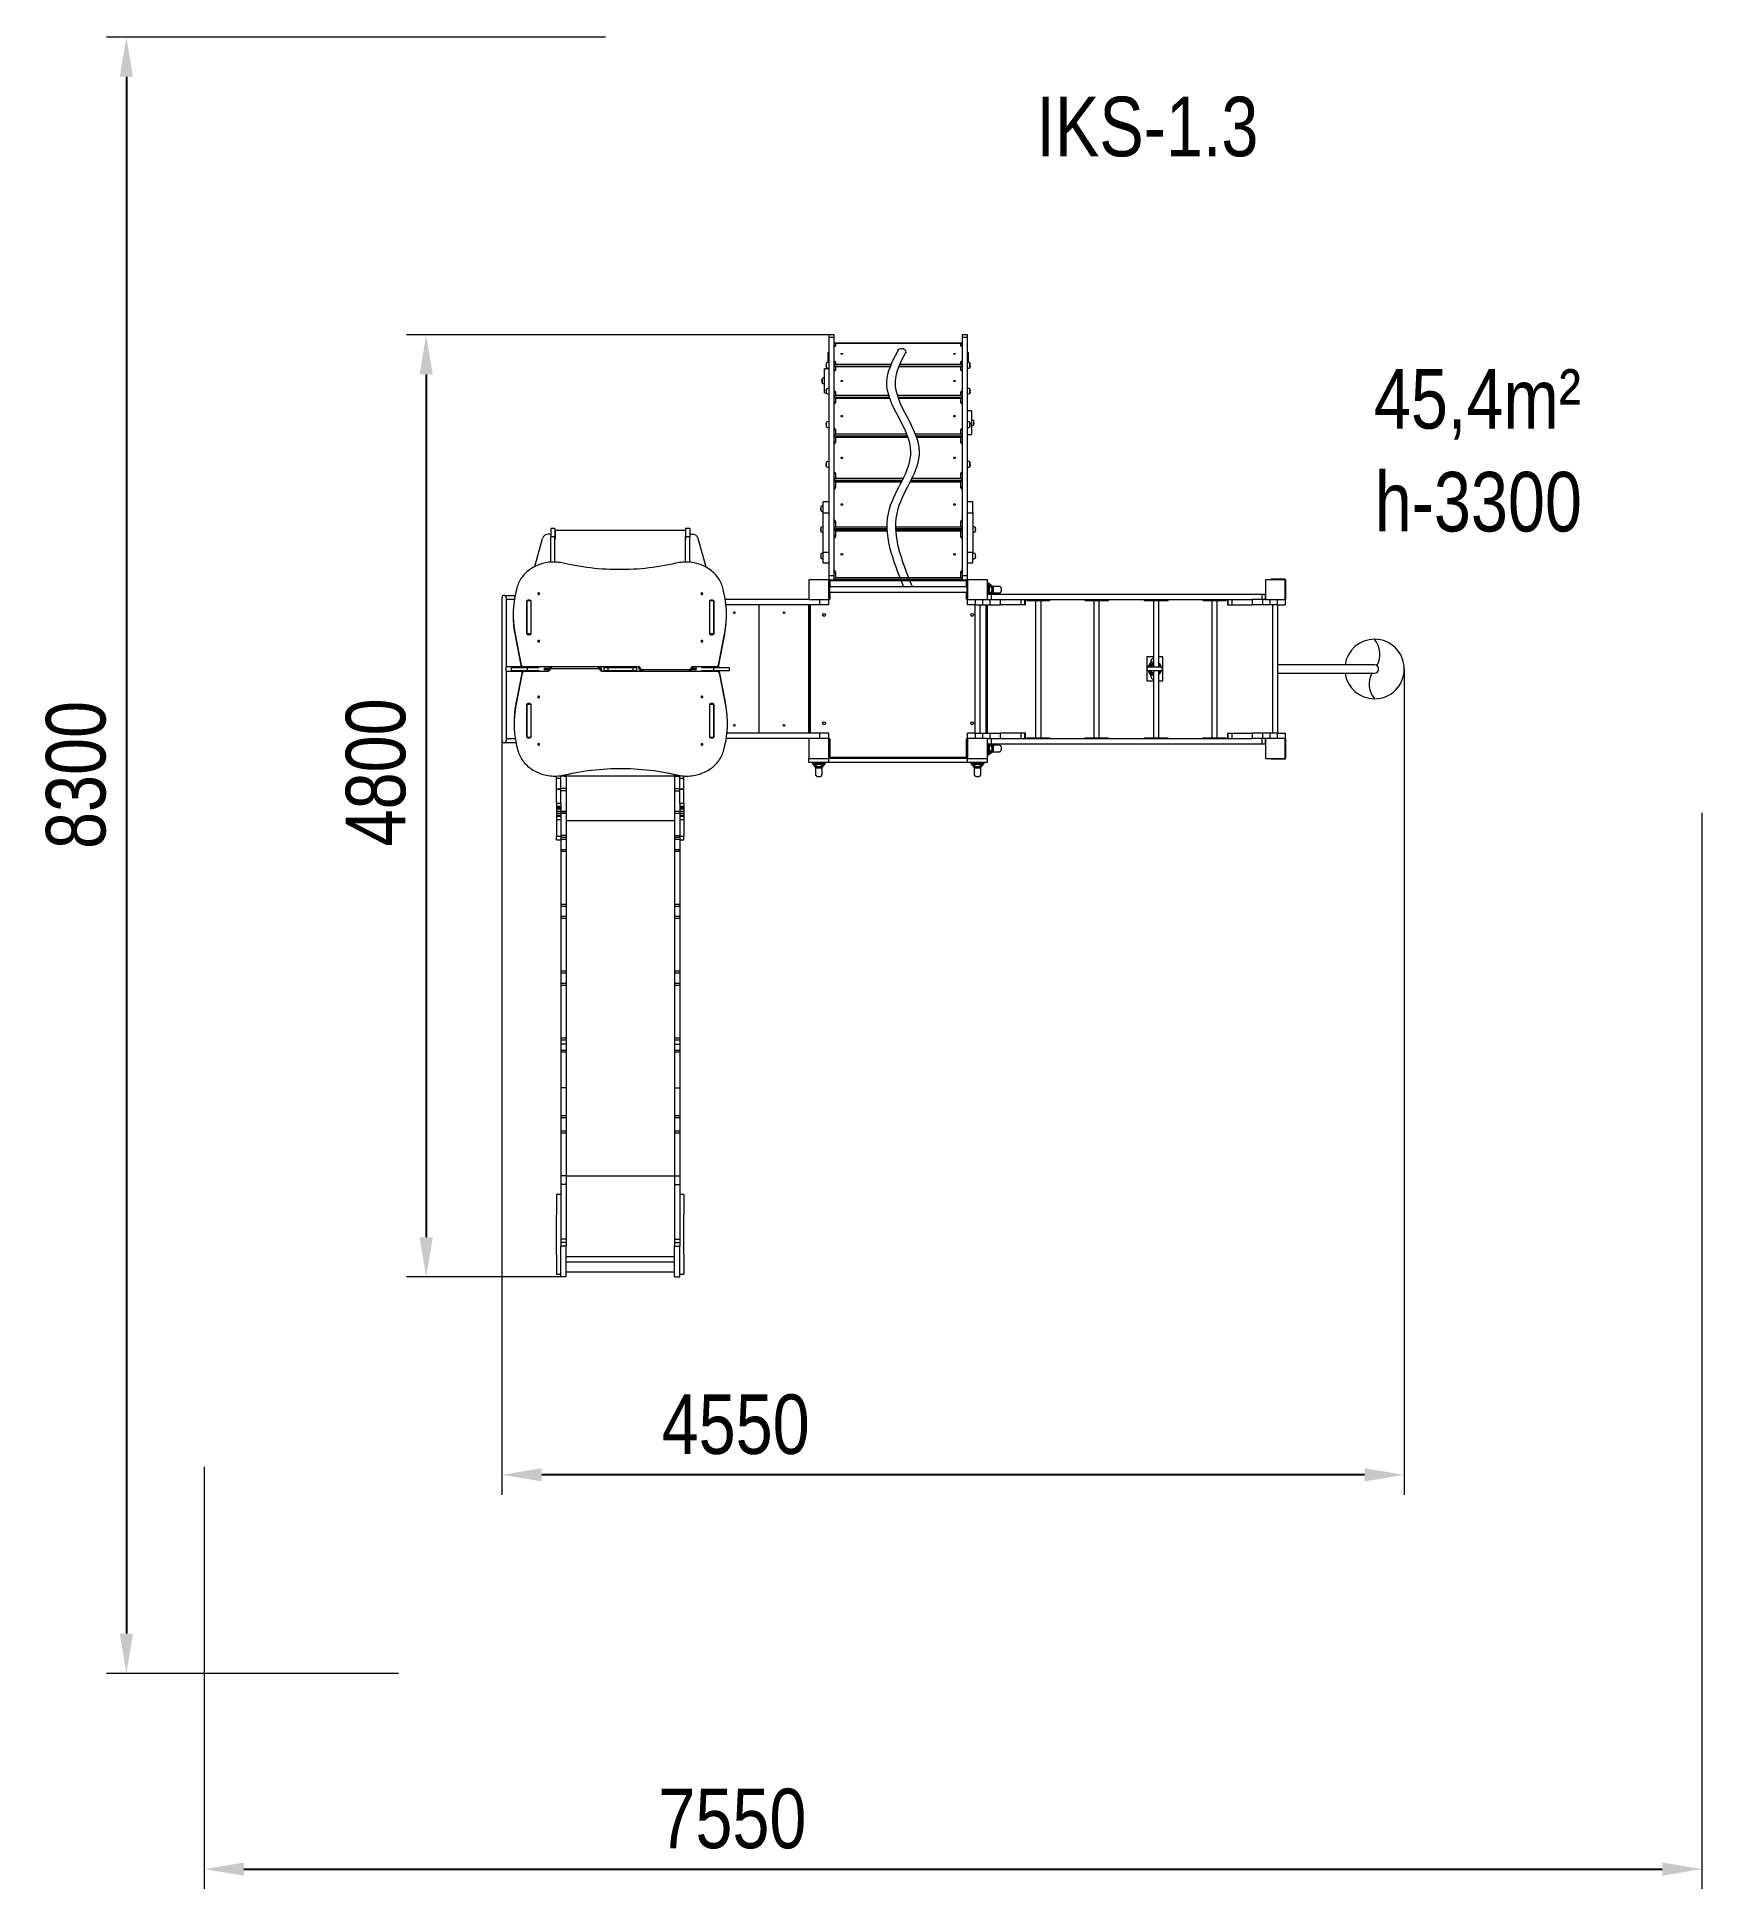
# Model space of a CAD drawing. Header units: millimetres. Extents: x -4199 to 4190, y -5233 to 4097.
import ezdxf

# ---------------------------------------------------------------- set-up
doc = ezdxf.new("R2010")
doc.units = ezdxf.units.MM
for name, color, linetype in [('DIKOM_ОБЪЕКТ', 7, 'Continuous'), ('DIKOM_РАЗМЕР_ЗОНА', 7, 'Continuous'), ('DIKOM_РАЗМЕР_ОБЪЕКТА', 7, 'Continuous')]:
    doc.layers.add(name, color=color, linetype=linetype)
doc.styles.add('style1', font='arial.ttf', dxfattribs={"width": 0.8})
doc.dimstyles.new('1-50', dxfattribs={"dimtxt": 300, "dimasz": 200, "dimexe": 100, "dimexo": 0, "dimgap": 100, "dimtad": 1, "dimtxsty": 'style1', "dimcen": 200, "dimclrd": 7, "dimclre": 7, "dimclrt": 7, "dimadec": 1, "dimazin": 2, "dimtfac": 1, "dimtmove": 0, "dimatfit": 2, "dimfxl": 0, "dimlwd": 25, "dimlwe": 18, "dimarcsym": 0})

msp = doc.modelspace()

# ---------------------------------------------------------------- texts
at = {"layer": 'DIKOM_РАЗМЕР_ОБЪЕКТА', "char_height": 300, "attachment_point": 1, "style": 'style1'}
for s, insert in [('IKS-1.3', (836.534, 3795.951)), ('45,4m²', (2536.674, 2424.116))]:
    msp.add_mtext_dynamic_manual_height_columns(s, width=5405.47657, gutter_width=20, heights=[0], dxfattribs=dict(at, insert=insert))
at = {"layer": 'DIKOM_РАЗМЕР_ОБЪЕКТА', "insert": (2540.924, 1906.074), "char_height": 300, "width": 1212.84229, "attachment_point": 1, "style": 'style1'}
msp.add_mtext('h-3300', dxfattribs=at)

# ---------------------------------------------------------------- blocks, each defined once
blk = doc.blocks.new('*D9')
at = {"layer": 'Defpoints', "color": 0, "transparency": 16777216}
for p in [(2689.6, 912.9), (-1856.5, 576), (-1856.5, -3146.5)]:
    blk.add_point(p, dxfattribs=at)
at = {"layer": 'DIKOM_РАЗМЕР_ОБЪЕКТА', "color": 7, "lineweight": 18, "transparency": 16777216}
for p, q in [((2689.6, 912.9), (2689.6, -3246.5)), ((-1856.5, 576), (-1856.5, -3246.5))]:
    blk.add_line(p, q, dxfattribs=at)
at = {"layer": 'DIKOM_РАЗМЕР_ОБЪЕКТА', "color": 7, "lineweight": 25, "transparency": 16777216}
blk.add_line((2489.6, -3146.5), (-1656.5, -3146.5), dxfattribs=at)
at = {"layer": 'DIKOM_РАЗМЕР_ОБЪЕКТА', "color": 7, "transparency": 16777216}
for points in [[(-1656.5, -3113.2), (-1656.5, -3179.8), (-1856.5, -3146.5)], [(2489.6, -3113.2), (2489.6, -3179.8), (2689.6, -3146.5)]]:
    blk.add_solid(points, dxfattribs=at)
at = {"layer": 'DIKOM_РАЗМЕР_ОБЪЕКТА', "color": 7, "transparency": 16777216, "insert": (-679.1, -2893.3), "char_height": 300, "attachment_point": 5, "style": 'style1'}
blk.add_mtext('4550', dxfattribs=at)
blk = doc.blocks.new('*D10')
at = {"layer": 'Defpoints', "color": 0, "transparency": 16777216}
for p in [(4189.6, 187.8), (-3356.5, -3106.1), (4189.6, -5132.7)]:
    blk.add_point(p, dxfattribs=at)
at = {"layer": 'DIKOM_РАЗМЕР_ЗОНА', "color": 7, "lineweight": 18, "transparency": 16777216}
for p, q in [((4189.6, 187.8), (4189.6, -5232.7)), ((-3356.5, -3106.1), (-3356.5, -5232.7))]:
    blk.add_line(p, q, dxfattribs=at)
at = {"layer": 'DIKOM_РАЗМЕР_ЗОНА', "color": 7, "lineweight": 25, "transparency": 16777216}
blk.add_line((-3156.5, -5132.7), (3989.6, -5132.7), dxfattribs=at)
at = {"layer": 'DIKOM_РАЗМЕР_ЗОНА', "color": 7, "transparency": 16777216}
for points in [[(-3156.5, -5099.4), (-3156.5, -5166.1), (-3356.5, -5132.7)], [(3989.6, -5099.4), (3989.6, -5166.1), (4189.6, -5132.7)]]:
    blk.add_solid(points, dxfattribs=at)
at = {"layer": 'DIKOM_РАЗМЕР_ЗОНА', "color": 7, "transparency": 16777216, "insert": (-695.5, -4879.6), "char_height": 300, "attachment_point": 5, "style": 'style1'}
blk.add_mtext('7550', dxfattribs=at)
blk = doc.blocks.new('*D11')
at = {"layer": 'Defpoints', "color": 0, "transparency": 16777216}
for p in [(-183.5, 2596.8), (-2238.4, -2149.5), (-1547, -2149.5)]:
    blk.add_point(p, dxfattribs=at)
at = {"layer": 'DIKOM_РАЗМЕР_ОБЪЕКТА', "color": 7, "lineweight": 18, "transparency": 16777216}
for p, q in [((-183.5, 2596.8), (-2338.4, 2596.8)), ((-1547, -2149.5), (-2338.4, -2149.5))]:
    blk.add_line(p, q, dxfattribs=at)
at = {"layer": 'DIKOM_РАЗМЕР_ОБЪЕКТА', "color": 7, "lineweight": 25, "transparency": 16777216}
blk.add_line((-2238.4, 2396.8), (-2238.4, -1949.5), dxfattribs=at)
at = {"layer": 'DIKOM_РАЗМЕР_ОБЪЕКТА', "color": 7, "transparency": 16777216}
for points in [[(-2271.7, 2396.8), (-2205, 2396.8), (-2238.4, 2596.8)], [(-2271.7, -1949.5), (-2205, -1949.5), (-2238.4, -2149.5)]]:
    blk.add_solid(points, dxfattribs=at)
at = {"layer": 'DIKOM_РАЗМЕР_ОБЪЕКТА', "color": 7, "transparency": 16777216, "insert": (-2491.5, 392.3), "char_height": 300, "attachment_point": 5, "rotation": 90, "style": 'style1'}
blk.add_mtext('4800', dxfattribs=at)
blk = doc.blocks.new('*D12')
at = {"layer": 'Defpoints', "color": 0, "transparency": 16777216}
for p in [(-1334.5, 4096.8), (-3749.1, -4146.5), (-2377.9, -4146.5)]:
    blk.add_point(p, dxfattribs=at)
at = {"layer": 'DIKOM_РАЗМЕР_ЗОНА', "color": 7, "lineweight": 18, "transparency": 16777216}
for p, q in [((-1334.5, 4096.8), (-3849.1, 4096.8)), ((-2377.9, -4146.5), (-3849.1, -4146.5))]:
    blk.add_line(p, q, dxfattribs=at)
at = {"layer": 'DIKOM_РАЗМЕР_ЗОНА', "color": 7, "lineweight": 25, "transparency": 16777216}
blk.add_line((-3749.1, 3896.8), (-3749.1, -3946.5), dxfattribs=at)
at = {"layer": 'DIKOM_РАЗМЕР_ЗОНА', "color": 7, "transparency": 16777216}
for points in [[(-3782.4, 3896.8), (-3715.8, 3896.8), (-3749.1, 4096.8)], [(-3782.4, -3946.5), (-3715.8, -3946.5), (-3749.1, -4146.5)]]:
    blk.add_solid(points, dxfattribs=at)
at = {"layer": 'DIKOM_РАЗМЕР_ЗОНА', "color": 7, "transparency": 16777216, "insert": (-4002.4, 379.4), "char_height": 300, "attachment_point": 5, "rotation": 90, "style": 'style1'}
blk.add_mtext('8300', dxfattribs=at)

# ---------------------------------------------------------------- dimensions: what is measured, and where the dimension line sits
at = {"layer": 'DIKOM_РАЗМЕР_ЗОНА'}
dim = msp.add_linear_dim(base=(-3749.115, -4146.517), p1=(-1334.463, 4096.809), p2=(-2377.875, -4146.517), angle=90, text='8300', dimstyle='1-50', dxfattribs=at)
dim.commit()
dim.dimension.update_dxf_attribs({"geometry": '*D12', "text_midpoint": (-3749.115, 379.448), "dimtype": 160})
dim = msp.add_linear_dim(base=(4189.626, -5132.723), p1=(-3356.483, -3106.141), p2=(4189.626, 187.76), text='7550', dimstyle='1-50', dxfattribs=at)
dim.commit()
dim.dimension.update_dxf_attribs({"geometry": '*D10', "text_midpoint": (-695.471, -5132.723), "dimtype": 160})
at = {"layer": 'DIKOM_РАЗМЕР_ОБЪЕКТА'}
dim = msp.add_linear_dim(base=(-2238.358, -2149.469), p1=(-183.483, 2596.809), p2=(-1546.983, -2149.469), angle=90, text='4800', dimstyle='1-50', dxfattribs=at)
dim.commit()
dim.dimension.update_dxf_attribs({"geometry": '*D11', "text_midpoint": (-2238.358, 392.26), "dimtype": 160})
dim = msp.add_linear_dim(base=(-1856.483, -3146.517), p1=(2689.626, 912.927), p2=(-1856.483, 575.967), text='4550', dimstyle='1-50', dxfattribs=at)
dim.commit()
dim.dimension.update_dxf_attribs({"geometry": '*D9', "text_midpoint": (-679.14, -3146.517), "dimtype": 160})

# ---------------------------------------------------------------- linework, layer by layer
at = {"layer": 'DIKOM_ОБЪЕКТ', "color": 7, "linetype": 'Continuous', "lineweight": 15}
for p, q in [((-183.483, 2596.809), (-210.483, 2596.809)), ((-210.483, 2596.809), (-210.483, 2585.273)), ((-210.483, 2585.273), (-183.483, 2585.273)), ((-210.483, 2585.273), (-210.483, 1383.736)), ((-183.483, 2585.273), (-183.483, 2596.809)), ((-183.483, 1383.736), (-183.483, 2585.273)), ((458.629, 2554.271), (-179.595, 2554.271)), ((-176.483, 2553.541), (-176.483, 2542.426)), ((455.517, 2553.541), (-176.483, 2553.541)), ((455.517, 2542.426), (455.517, 2553.541)), ((489.517, 2596.809), (462.517, 2596.809)), ((462.517, 2596.809), (462.517, 2585.273)), ((462.517, 2585.273), (489.517, 2585.273)), ((462.517, 2585.273), (462.517, 1383.736)), ((489.517, 2585.273), (489.517, 2596.809)), ((489.517, 1383.736), (489.517, 2585.273)), ((-222.983, 2441.949), (-223.539, 2441.949)), ((-223.536, 2444.343), (-223.536, 2443.307)), ((-223.536, 2443.226), (-223.536, 2442.165)), ((-223.536, 2442.165), (-223.536, 2441.849)), ((-223.536, 2441.816), (-223.536, 2441.405)), ((-223.535, 2444.175), (-223.535, 2444.485)), ((-223.524, 2442.397), (-222.983, 2442.397)), ((-223.498, 2445.668), (-223.512, 2445.214)), ((-223.491, 2439.5), (-223.493, 2439.54)), ((-223.468, 2439.047), (-223.47, 2439.086)), ((-223.437, 2446.936), (-223.463, 2446.483)), ((-223.44, 2446.811), (-223.437, 2446.936)), ((-223.386, 2438.034), (-223.408, 2438.318)), ((-223.408, 2438.318), (-223.378, 2438.318)), ((-223.406, 2438.42), (-223.402, 2438.6)), ((-223.402, 2438.6), (-223.343, 2437.894)), ((-223.38, 2438.104), (-223.376, 2437.964)), ((-223.379, 2438.09), (-223.38, 2438.104)), ((-223.38, 2438.104), (-223.361, 2438.104)), ((-223.318, 2437.362), (-223.379, 2438.09)), ((-223.379, 2438.09), (-223.36, 2438.09)), ((-223.343, 2437.894), (-223.289, 2436.87)), ((-223.249, 2436.518), (-223.111, 2435.876)), ((-223.141, 2450.029), (-223.237, 2449.279)), ((-223.064, 2450.515), (-223.225, 2449.305)), ((-223.106, 2435.663), (-223.181, 2436.138)), ((-223.111, 2435.876), (-223.019, 2435.247)), ((-223.104, 2435.654), (-223.106, 2435.663)), ((-223.106, 2435.663), (-223.08, 2435.663)), ((-223.098, 2435.502), (-223.104, 2435.654)), ((-223.104, 2435.654), (-223.079, 2435.654)), ((-223.027, 2434.965), (-223.095, 2435.418)), ((-223.095, 2435.418), (-223.044, 2435.418)), ((-223.067, 2450.414), (-223.064, 2450.515)), ((-223.019, 2435.247), (-223.025, 2435.046)), ((-222.483, 2453.68), (-222.483, 2432.08)), ((-213.483, 2508.024), (-210.483, 2508.024)), ((-213.483, 2457.611), (-213.483, 2508.024)), ((-213.483, 2428.024), (-213.483, 2428.149)), ((-212.643, 2428.024), (-213.483, 2428.024)), ((-183.483, 2439.236), (101.5, 2439.236)), ((100.838, 2437.567), (-180.761, 2437.567)), ((-176.483, 2459.733), (-176.483, 2448.618)), ((-176.483, 2448.618), (105.376, 2448.618)), ((-176.483, 2436.108), (-176.483, 2420.83)), ((100.265, 2436.108), (-176.483, 2436.108)), ((455.517, 2436.108), (143.905, 2436.108)), ((459.795, 2437.567), (144.478, 2437.567)), ((145.141, 2439.236), (462.517, 2439.236)), ((149.016, 2448.618), (455.517, 2448.618)), ((455.517, 2448.618), (455.517, 2459.733)), ((455.517, 2420.83), (455.517, 2436.108)), ((489.517, 2508.024), (492.517, 2508.024)), ((492.517, 2428.024), (491.677, 2428.024)), ((492.517, 2508.024), (492.517, 2457.611)), ((492.517, 2428.149), (492.517, 2428.024)), ((501.517, 2443.75), (501.517, 2453.68)), ((501.517, 2432.08), (501.517, 2443.75)), ((502.297, 2436.85), (502.017, 2436.85)), ((502.296, 2436.841), (502.017, 2436.841)), ((502.283, 2436.609), (502.017, 2436.609)), ((502.056, 2435.046), (502.061, 2435.228)), ((502.061, 2435.228), (502.128, 2435.681)), ((502.126, 2435.445), (502.081, 2435.135)), ((502.138, 2435.445), (502.093, 2435.445)), ((502.106, 2450.496), (502.104, 2450.414)), ((502.272, 2449.233), (502.106, 2450.496)), ((502.128, 2435.681), (502.136, 2435.502)), ((502.283, 2436.609), (502.145, 2435.575)), ((502.169, 2435.758), (502.26, 2436.683)), ((502.278, 2449.245), (502.181, 2450.01)), ((502.26, 2436.683), (502.312, 2437.141)), ((502.323, 2436.968), (502.292, 2436.968)), ((502.297, 2436.85), (502.296, 2436.841)), ((502.312, 2437.141), (502.381, 2437.647)), ((502.377, 2437.593), (502.323, 2436.968)), ((502.406, 2438.128), (502.442, 2438.581)), ((502.411, 2437.964), (502.406, 2438.128)), ((502.435, 2438.299), (502.41, 2437.997)), ((502.414, 2447.906), (502.416, 2447.906)), ((502.415, 2447.901), (502.418, 2447.901)), ((502.435, 2438.299), (502.42, 2438.299)), ((502.442, 2438.581), (502.438, 2438.42)), ((502.478, 2446.917), (502.475, 2446.811)), ((502.503, 2446.464), (502.478, 2446.917)), ((502.509, 2446.355), (502.503, 2446.464)), ((502.525, 2439.479), (502.556, 2439.479)), ((502.551, 2445.195), (502.538, 2445.648)), ((502.567, 2444.806), (502.563, 2445.097)), ((502.569, 2441.983), (502.568, 2441.863)), ((502.569, 2443.509), (502.569, 2444.355)), ((502.569, 2444.33), (502.569, 2444.342)), ((502.569, 2443.349), (502.569, 2443.507)), ((502.569, 2442.851), (502.569, 2442.966)), ((502.569, 2442.032), (502.569, 2442.851)), ((502.569, 2441.97), (502.569, 2442.032)), ((502.569, 2441.405), (502.569, 2441.712)), ((-244.536, 2364.191), (-244.539, 2364.191)), ((-244.536, 2366.221), (-244.536, 2366.007)), ((-244.536, 2365.995), (-244.536, 2365.968)), ((-244.536, 2365.447), (-244.536, 2364.589)), ((-244.536, 2364.102), (-244.536, 2363.386)), ((-244.536, 2363.386), (-244.536, 2363.271)), ((-244.517, 2367.474), (-244.504, 2367.852)), ((-244.498, 2365.909), (-244.512, 2365.531)), ((-244.511, 2361.874), (-244.496, 2361.463)), ((-244.481, 2368.353), (-244.498, 2367.997)), ((-244.469, 2368.533), (-244.444, 2368.911)), ((-244.437, 2366.968), (-244.463, 2366.59)), ((-244.444, 2368.911), (-244.437, 2366.968)), ((-244.244, 2370.654), (-244.148, 2371.292)), ((-244.238, 2370.844), (-244.072, 2371.898)), ((-244.215, 2370.844), (-244.238, 2370.844)), ((-244.141, 2369.803), (-244.237, 2369.177)), ((-244.188, 2369.177), (-244.237, 2369.177)), ((-244.064, 2369.954), (-244.225, 2368.944)), ((-244.148, 2371.292), (-244.141, 2369.803)), ((-244.141, 2369.803), (-244.088, 2369.803)), ((-244.072, 2371.898), (-244.064, 2369.954)), ((-243.483, 2375.546), (-243.483, 2353.946)), ((-210.483, 2424.746), (-231.483, 2424.746)), ((-231.483, 2304.746), (-231.483, 2424.746)), ((-231.483, 2304.746), (-223.052, 2304.746)), ((-223.536, 2313.993), (-223.536, 2313.04)), ((-223.536, 2313.04), (-223.536, 2311.992)), ((-223.536, 2311.992), (-223.536, 2311.611)), ((-223.536, 2311.611), (-223.536, 2311.085)), ((-223.535, 2313.886), (-223.535, 2314.157)), ((-223.498, 2315.512), (-223.512, 2315.066)), ((-223.437, 2316.761), (-223.463, 2316.315)), ((-223.439, 2316.55), (-223.437, 2316.761)), ((-223.373, 2307.439), (-223.408, 2307.885)), ((-223.407, 2308.033), (-223.402, 2308.55)), ((-223.402, 2308.55), (-223.343, 2307.855)), ((-223.38, 2308.004), (-223.374, 2307.569)), ((-223.379, 2307.99), (-223.38, 2308.004)), ((-223.38, 2308.004), (-223.356, 2308.004)), ((-223.379, 2307.99), (-223.355, 2307.99)), ((-223.343, 2307.855), (-223.289, 2306.572)), ((-223.263, 2306.317), (-223.262, 2306.308)), ((-223.226, 2306.017), (-223.253, 2306.249)), ((-223.249, 2306.23), (-223.111, 2305.867)), ((-223.141, 2319.763), (-223.237, 2319.024)), ((-223.064, 2320.287), (-223.225, 2319.095)), ((-223.106, 2305.594), (-223.21, 2305.961)), ((-223.111, 2305.867), (-223.019, 2305.248)), ((-223.104, 2305.585), (-223.106, 2305.594)), ((-223.106, 2305.594), (-223.071, 2305.594)), ((-223.095, 2305.029), (-223.104, 2305.585)), ((-223.104, 2305.585), (-223.069, 2305.585)), ((-223.027, 2304.583), (-223.095, 2305.029)), ((-223.065, 2320.207), (-223.064, 2320.287)), ((-223.019, 2305.248), (-223.027, 2304.583)), ((-222.483, 2323.36), (-222.483, 2301.76)), ((-183.483, 2282.069), (95.771, 2282.069)), ((97.059, 2278.352), (-181.761, 2278.352)), ((-176.483, 2307.166), (-176.483, 2291.888)), ((-176.483, 2291.888), (92.605, 2291.888)), ((-176.483, 2275.949), (-176.483, 2257.098)), ((97.917, 2275.949), (-176.483, 2275.949)), ((136.245, 2291.888), (455.517, 2291.888)), ((139.411, 2282.069), (462.517, 2282.069)), ((460.795, 2278.352), (140.7, 2278.352)), ((455.517, 2275.949), (141.557, 2275.949)), ((455.517, 2291.888), (455.517, 2307.166)), ((455.517, 2257.098), (455.517, 2275.949)), ((501.517, 2314.61), (501.517, 2323.36)), ((501.517, 2301.759), (501.517, 2314.61)), ((502.136, 2305.093), (502.053, 2304.538)), ((502.054, 2304.606), (502.061, 2305.203)), ((502.061, 2305.203), (502.128, 2305.649)), ((502.272, 2318.998), (502.106, 2320.242)), ((502.128, 2305.649), (502.138, 2305.093)), ((502.138, 2305.093), (502.139, 2305.102)), ((502.139, 2305.102), (502.26, 2306.636)), ((502.283, 2306.445), (502.145, 2305.157)), ((502.278, 2318.964), (502.181, 2319.718)), ((502.26, 2306.636), (502.312, 2307.087)), ((502.296, 2306.736), (502.271, 2306.736)), ((502.297, 2306.745), (502.272, 2306.745)), ((502.323, 2306.803), (502.279, 2306.803)), ((502.297, 2306.745), (502.296, 2306.736)), ((502.312, 2307.087), (502.4, 2307.431)), ((502.359, 2307.032), (502.323, 2306.803)), ((502.407, 2307.505), (502.377, 2307.145)), ((502.406, 2308.059), (502.442, 2308.505)), ((502.413, 2307.57), (502.406, 2308.059)), ((502.435, 2307.84), (502.413, 2307.571)), ((502.442, 2308.505), (502.437, 2308.032)), ((502.478, 2316.717), (502.476, 2316.55)), ((502.503, 2316.27), (502.478, 2316.717)), ((502.507, 2316.087), (502.503, 2316.27)), ((502.551, 2315.021), (502.538, 2315.467)), ((502.569, 2313.364), (502.569, 2314.034)), ((502.569, 2313.171), (502.569, 2312.744)), ((502.569, 2311.848), (502.569, 2312.698)), ((502.569, 2311.523), (502.569, 2311.848)), ((502.569, 2311.085), (502.569, 2311.503)), ((-223.529, 2146.492), (-223.505, 2146.492)), ((-223.529, 2146.43), (-223.507, 2146.43)), ((-223.517, 2146.619), (-223.51, 2146.862)), ((-223.517, 2146.619), (-223.501, 2146.619)), ((-223.498, 2146.709), (-223.512, 2146.257)), ((-223.469, 2147.884), (-223.458, 2148.093)), ((-223.469, 2147.884), (-223.443, 2147.884)), ((-223.437, 2147.975), (-223.463, 2147.523)), ((-223.442, 2148.21), (-223.437, 2147.975)), ((-223.141, 2151.137), (-223.237, 2150.388)), ((-223.218, 2150.388), (-223.237, 2150.388)), ((-223.064, 2151.547), (-223.225, 2150.339)), ((-223.148, 2151.414), (-223.141, 2151.137)), ((-223.082, 2151.414), (-223.148, 2151.414)), ((-223.141, 2151.137), (-223.119, 2151.137)), ((-223.137, 2151.414), (-223.072, 2151.908)), ((-223.07, 2151.82), (-223.064, 2151.547)), ((-222.483, 2155.07), (-222.483, 2133.47)), ((508.565, 2213.713), (489.517, 2213.713)), ((501.517, 2143.155), (501.517, 2155.071)), ((502.098, 2151.933), (502.164, 2151.438)), ((502.106, 2151.571), (502.1, 2151.82)), ((502.272, 2150.311), (502.106, 2151.571)), ((502.175, 2151.438), (502.124, 2151.438)), ((502.16, 2151.161), (502.181, 2151.161)), ((502.181, 2151.161), (502.175, 2151.438)), ((502.278, 2150.398), (502.181, 2151.161)), ((502.413, 2149.298), (502.44, 2149.022)), ((502.446, 2148.941), (502.452, 2148.86)), ((502.471, 2148.361), (502.497, 2147.909)), ((502.478, 2147.999), (502.474, 2148.21)), ((502.503, 2147.547), (502.478, 2147.999)), ((502.497, 2147.909), (502.483, 2147.909)), ((502.551, 2146.281), (502.538, 2146.733)), ((502.546, 2146.643), (502.54, 2146.643)), ((502.542, 2146.764), (502.546, 2146.643)), ((502.563, 2146.47), (502.545, 2146.47)), ((502.563, 2146.408), (502.547, 2146.408)), ((502.569, 2145.71), (502.569, 2145.876)), ((508.565, 2213.713), (508.565, 2093.713)), ((520.565, 2142.913), (520.565, 2164.513)), ((521.194, 2161.127), (521.101, 2161.742)), ((521.146, 2146.82), (521.307, 2148.003)), ((521.154, 2146.029), (521.146, 2146.82)), ((521.226, 2146.564), (521.154, 2146.029)), ((521.224, 2147.17), (521.194, 2147.17)), ((521.224, 2147.17), (521.319, 2147.903)), ((521.23, 2146.564), (521.224, 2147.17)), ((521.326, 2147.312), (521.23, 2146.564)), ((521.293, 2147.903), (521.319, 2147.903)), ((521.321, 2147.263), (521.304, 2147.142)), ((521.425, 2159.155), (521.412, 2159.217)), ((521.484, 2158.465), (521.425, 2159.155)), ((521.461, 2158.803), (521.462, 2158.789)), ((521.485, 2158.275), (521.484, 2158.465)), ((521.519, 2150.318), (521.545, 2150.761)), ((521.525, 2149.691), (521.519, 2150.318)), ((521.551, 2149.97), (521.526, 2149.527)), ((521.581, 2151.558), (521.594, 2152)), ((521.612, 2151.622), (521.583, 2151.622)), ((521.599, 2151.209), (521.594, 2151.045)), ((521.615, 2154.602), (521.621, 2154.602)), ((521.618, 2155.038), (521.618, 2155.187)), ((521.618, 2154.786), (521.618, 2155.038)), ((521.618, 2153.837), (521.618, 2154.786)), ((521.618, 2153.513), (521.618, 2153.837)), ((521.618, 2152.262), (521.618, 2152.863)), ((521.618, 2152.238), (521.618, 2152.262)), ((-223.536, 2145.742), (-223.536, 2145.745)), ((-223.536, 2145.742), (-223.536, 2144.961)), ((-223.536, 2144.948), (-223.535, 2145.475)), ((-223.536, 2144.34), (-223.536, 2143.334)), ((-223.536, 2143.126), (-223.536, 2143.034)), ((-223.536, 2143.034), (-223.536, 2142.796)), ((-223.522, 2140.868), (-223.491, 2140.868)), ((-223.404, 2139.801), (-223.402, 2139.656)), ((-223.402, 2139.656), (-223.343, 2138.952)), ((-223.38, 2139.258), (-223.378, 2139.344)), ((-223.379, 2139.244), (-223.38, 2139.258)), ((-223.38, 2139.258), (-223.369, 2139.258)), ((-223.379, 2139.244), (-223.367, 2139.244)), ((-223.343, 2138.952), (-223.315, 2138.657)), ((-223.177, 2137.457), (-223.111, 2136.938)), ((-223.106, 2136.831), (-223.128, 2137.075)), ((-223.111, 2136.938), (-223.019, 2136.31)), ((-223.104, 2136.822), (-223.106, 2136.831)), ((-223.106, 2136.831), (-223.096, 2136.831)), ((-223.104, 2136.822), (-223.094, 2136.822)), ((-223.019, 2136.31), (-223.021, 2136.42)), ((-183.483, 2088.12), (186.343, 2088.12)), ((188.338, 2082.767), (-182.558, 2082.767)), ((-176.483, 2116.847), (-176.483, 2097.996)), ((-176.483, 2097.996), (182.432, 2097.996)), ((-176.483, 2079.244), (-176.483, 2057.547)), ((189.6, 2079.244), (-176.483, 2079.244)), ((226.073, 2097.996), (455.517, 2097.996)), ((229.983, 2088.12), (462.517, 2088.12)), ((461.592, 2082.767), (231.979, 2082.767)), ((455.517, 2079.244), (233.24, 2079.244)), ((455.517, 2097.996), (455.517, 2116.847)), ((455.517, 2057.547), (455.517, 2079.244)), ((489.517, 2093.713), (508.565, 2093.713)), ((501.517, 2133.471), (501.517, 2143.155)), ((502.283, 2137.909), (502.017, 2137.909)), ((502.059, 2136.42), (502.061, 2136.335)), ((502.061, 2136.335), (502.128, 2136.787)), ((502.128, 2136.787), (502.131, 2136.877)), ((502.221, 2137.566), (502.26, 2137.787)), ((502.26, 2137.787), (502.312, 2138.244)), ((502.283, 2137.909), (502.265, 2137.832)), ((502.296, 2138.037), (502.288, 2138.037)), ((502.297, 2138.046), (502.289, 2138.046)), ((502.297, 2138.046), (502.296, 2138.037)), ((502.312, 2138.244), (502.348, 2138.699)), ((502.34, 2138.604), (502.323, 2138.259)), ((502.406, 2139.228), (502.442, 2139.68)), ((502.409, 2139.344), (502.406, 2139.228)), ((502.442, 2139.68), (502.44, 2139.802)), ((502.569, 2144.681), (502.569, 2145.731)), ((502.569, 2143.96), (502.569, 2144.654)), ((502.569, 2143.214), (502.569, 2143.984)), ((502.569, 2142.96), (502.569, 2143.23)), ((502.569, 2142.796), (502.569, 2142.96)), ((-223.536, 1945.919), (-223.536, 1945.069)), ((-223.536, 1945.069), (-223.536, 1944.027)), ((-223.536, 1944.004), (-223.536, 1943.639)), ((-223.536, 1943.629), (-223.536, 1943.032)), ((-223.535, 1945.844), (-223.535, 1946.092)), ((-223.498, 1947.536), (-223.512, 1947.096)), ((-223.437, 1948.768), (-223.463, 1948.328)), ((-223.439, 1948.553), (-223.437, 1948.768)), ((-223.373, 1939.355), (-223.408, 1939.795)), ((-223.407, 1939.917), (-223.402, 1940.67)), ((-223.402, 1940.67), (-223.343, 1939.985)), ((-223.38, 1940.099), (-223.374, 1939.447)), ((-223.379, 1940.085), (-223.38, 1940.099)), ((-223.38, 1940.099), (-223.353, 1940.099)), ((-223.278, 1938.396), (-223.379, 1940.085)), ((-223.379, 1940.085), (-223.352, 1940.085)), ((-223.343, 1939.985), (-223.289, 1938.564)), ((-223.226, 1937.952), (-223.278, 1938.396)), ((-223.263, 1938.28), (-223.262, 1938.271)), ((-223.249, 1938.23), (-223.111, 1938.024)), ((-223.106, 1937.719), (-223.226, 1937.952)), ((-223.226, 1937.952), (-223.101, 1937.952)), ((-223.096, 1952.009), (-223.225, 1951.069)), ((-223.141, 1951.702), (-223.211, 1951.167)), ((-223.111, 1938.024), (-223.019, 1937.414)), ((-223.104, 1937.71), (-223.106, 1937.719)), ((-223.106, 1937.719), (-223.065, 1937.719)), ((-223.095, 1936.978), (-223.104, 1937.71)), ((-223.104, 1937.71), (-223.064, 1937.71)), ((-223.027, 1936.538), (-223.095, 1936.978)), ((-223.019, 1937.414), (-223.027, 1936.538)), ((-222.483, 1955.307), (-222.483, 1933.707)), ((-176.483, 1896.121), (-176.483, 1874.424)), ((-176.483, 1874.424), (165.8, 1874.424)), ((209.44, 1874.424), (455.517, 1874.424)), ((455.517, 1874.424), (455.517, 1896.121)), ((501.517, 1947.208), (501.517, 1955.307)), ((501.517, 1933.707), (501.517, 1947.208)), ((502.053, 1936.479), (502.061, 1937.354)), ((502.145, 1937.09), (502.053, 1936.479)), ((502.061, 1937.354), (502.128, 1937.794)), ((502.128, 1937.794), (502.138, 1937.063)), ((502.138, 1937.063), (502.139, 1937.071)), ((502.139, 1937.071), (502.26, 1938.768)), ((502.283, 1938.513), (502.145, 1937.09)), ((502.26, 1938.768), (502.312, 1939.212)), ((502.296, 1938.834), (502.268, 1938.834)), ((502.297, 1938.843), (502.269, 1938.843)), ((502.323, 1938.868), (502.272, 1938.868)), ((502.377, 1939.05), (502.293, 1939.05)), ((502.297, 1938.843), (502.296, 1938.834)), ((502.3, 1938.845), (502.297, 1938.843)), ((502.312, 1939.212), (502.413, 1939.413)), ((502.366, 1939.014), (502.323, 1938.868)), ((502.407, 1939.402), (502.377, 1939.05)), ((502.406, 1940.171), (502.442, 1940.611)), ((502.414, 1939.427), (502.406, 1940.171)), ((502.435, 1939.736), (502.413, 1939.476)), ((502.413, 1939.413), (502.414, 1939.427)), ((502.442, 1940.611), (502.437, 1939.917)), ((502.478, 1948.709), (502.477, 1948.553)), ((502.503, 1948.269), (502.478, 1948.709)), ((502.506, 1948.084), (502.503, 1948.269)), ((502.551, 1947.037), (502.538, 1947.477)), ((502.569, 1945.388), (502.569, 1945.982)), ((502.569, 1944.865), (502.569, 1944.787)), ((502.569, 1943.875), (502.569, 1944.741)), ((502.569, 1943.517), (502.569, 1943.875)), ((502.569, 1943.032), (502.569, 1943.517)), ((-183.483, 1864.871), (161.12, 1864.871)), ((157.9, 1858.413), (-183.483, 1858.413)), ((157.873, 1858.359), (-183.121, 1858.359)), ((-176.483, 1853.581), (-176.483, 1829.875)), ((155.468, 1853.581), (-176.483, 1853.581)), ((455.517, 1853.581), (199.108, 1853.581)), ((462.155, 1858.359), (201.513, 1858.359)), ((462.517, 1858.413), (201.54, 1858.413)), ((204.761, 1864.871), (462.517, 1864.871)), ((455.517, 1829.875), (455.517, 1853.581)), ((-250.536, 1722.448), (-250.536, 1721.445)), ((-250.536, 1721.28), (-250.536, 1720.221)), ((-250.536, 1720.221), (-250.536, 1719.984)), ((-250.536, 1719.881), (-250.536, 1719.504)), ((-250.498, 1723.709), (-250.512, 1723.255)), ((-250.511, 1723.276), (-250.504, 1723.544)), ((-250.437, 1724.98), (-250.463, 1724.526)), ((-250.44, 1724.901), (-250.437, 1724.98)), ((-250.373, 1716.007), (-250.408, 1716.461)), ((-250.408, 1716.461), (-250.388, 1716.461)), ((-250.406, 1716.528), (-250.402, 1716.626)), ((-250.402, 1716.626), (-250.343, 1715.918)), ((-250.382, 1726.034), (-250.38, 1726.047)), ((-250.38, 1716.147), (-250.376, 1716.073)), ((-250.379, 1716.133), (-250.38, 1716.147)), ((-250.38, 1716.147), (-250.362, 1716.147)), ((-250.325, 1715.534), (-250.379, 1716.133)), ((-250.379, 1716.133), (-250.361, 1716.133)), ((-250.343, 1715.918), (-250.296, 1715.103)), ((-250.141, 1728.094), (-250.236, 1727.342)), ((-250.22, 1727.342), (-250.236, 1727.342)), ((-250.234, 1714.542), (-250.111, 1713.896)), ((-250.064, 1728.567), (-250.225, 1727.354)), ((-250.106, 1713.702), (-250.172, 1714.175)), ((-250.144, 1728.041), (-250.141, 1728.094)), ((-250.111, 1713.896), (-250.019, 1713.266)), ((-250.104, 1713.693), (-250.106, 1713.702)), ((-250.106, 1713.702), (-250.083, 1713.702)), ((-250.099, 1713.616), (-250.104, 1713.693)), ((-250.104, 1713.693), (-250.082, 1713.693)), ((-250.027, 1713.101), (-250.095, 1713.555)), ((-250.095, 1713.555), (-250.061, 1713.555)), ((-250.068, 1728.496), (-250.064, 1728.567)), ((-250.019, 1713.266), (-250.024, 1713.161)), ((-249.483, 1731.778), (-249.483, 1710.178)), ((-210.483, 1755.787), (-237.483, 1755.787)), ((-237.483, 1700.604), (-237.483, 1755.787)), ((-237.483, 1700.604), (-210.483, 1700.604)), ((-237.483, 1500.8), (-237.483, 1700.604)), ((516.517, 1755.787), (489.517, 1755.787)), ((489.517, 1700.604), (516.517, 1700.604)), ((516.517, 1700.604), (516.517, 1755.787)), ((516.517, 1700.604), (516.517, 1500.8)), ((-1616.483, 1592.927), (-1623.329, 1592.927)), ((-1589.483, 1620.927), (-1610.483, 1620.927)), ((-1610.483, 1620.927), (-1610.483, 1578.243)), ((-1589.483, 1620.927), (-1589.483, 1578.243)), ((-1588.483, 1606.927), (-1588.483, 1568.927)), ((-1582.483, 1612.927), (-938.483, 1612.927)), ((-932.483, 1606.927), (-932.483, 1568.927)), ((-910.483, 1620.927), (-931.483, 1620.927)), ((-931.483, 1620.927), (-931.483, 1578.243)), ((-910.483, 1620.927), (-910.483, 1578.243)), ((-904.483, 1592.927), (-897.637, 1592.927)), ((-250.536, 1617.607), (-250.536, 1616.533)), ((-250.536, 1616.547), (-250.536, 1615.486)), ((-250.536, 1615.486), (-250.536, 1615.127)), ((-250.536, 1615.127), (-250.536, 1614.678)), ((-250.535, 1617.46), (-250.535, 1617.757)), ((-250.498, 1619.001), (-250.512, 1618.549)), ((-250.491, 1612.79), (-250.494, 1612.822)), ((-250.437, 1620.265), (-250.463, 1619.813)), ((-250.44, 1620.098), (-250.437, 1620.265)), ((-250.391, 1611.331), (-250.408, 1611.545)), ((-250.408, 1611.545), (-250.367, 1611.545)), ((-250.406, 1611.676), (-250.402, 1611.96)), ((-250.402, 1611.96), (-250.343, 1611.257)), ((-250.38, 1611.446), (-250.375, 1611.218)), ((-250.379, 1611.432), (-250.38, 1611.446)), ((-250.38, 1611.446), (-250.359, 1611.446)), ((-250.311, 1610.54), (-250.379, 1611.432)), ((-250.379, 1611.432), (-250.358, 1611.432)), ((-250.343, 1611.257), (-250.289, 1610.142)), ((-250.284, 1610.093), (-250.283, 1610.091)), ((-250.276, 1610.091), (-250.278, 1610.11)), ((-250.278, 1610.11), (-249.983, 1610.11)), ((-250.249, 1609.793), (-250.111, 1609.246)), ((-250.141, 1623.33), (-250.236, 1622.583)), ((-250.226, 1609.655), (-250.236, 1609.739)), ((-250.064, 1623.83), (-250.225, 1622.624)), ((-250.106, 1609.013), (-250.191, 1609.47)), ((-250.111, 1609.246), (-250.019, 1608.62)), ((-250.104, 1609.003), (-250.106, 1609.013)), ((-250.106, 1609.013), (-250.077, 1609.013)), ((-250.097, 1608.746), (-250.104, 1609.003)), ((-250.104, 1609.003), (-250.076, 1609.003)), ((-250.027, 1608.205), (-250.095, 1608.656)), ((-250.095, 1608.656), (-250.024, 1608.656)), ((-250.066, 1623.715), (-250.064, 1623.83)), ((-250.019, 1608.62), (-250.025, 1608.288)), ((-249.483, 1626.952), (-249.483, 1605.352)), ((-183.483, 1620.935), (84.34, 1620.935)), ((84.498, 1616.807), (-183.483, 1616.807)), ((84.643, 1613.785), (-183.427, 1613.785)), ((-183.121, 1616.445), (84.514, 1616.445)), ((-176.483, 1653.502), (-176.483, 1629.795)), ((-176.483, 1629.795), (84.154, 1629.795)), ((-176.483, 1607.667), (-176.483, 1582.867)), ((85.008, 1607.667), (-176.483, 1607.667)), ((127.794, 1629.795), (455.517, 1629.795)), ((127.98, 1620.935), (462.517, 1620.935)), ((462.517, 1616.807), (128.139, 1616.807)), ((128.155, 1616.445), (462.155, 1616.445)), ((462.461, 1613.785), (128.283, 1613.785)), ((455.517, 1607.667), (128.648, 1607.667)), ((455.517, 1629.795), (455.517, 1653.502)), ((455.517, 1582.867), (455.517, 1607.667)), ((489.301, 1658.132), (489.44, 1658.652)), ((528.517, 1617.433), (528.517, 1626.952)), ((528.517, 1605.352), (528.517, 1617.433)), ((529.296, 1610.179), (529.017, 1610.179)), ((529.129, 1608.696), (529.053, 1608.177)), ((529.055, 1608.288), (529.061, 1608.592)), ((529.061, 1608.592), (529.128, 1609.043)), ((529.138, 1608.696), (529.077, 1608.696)), ((529.106, 1623.802), (529.104, 1623.715)), ((529.272, 1622.544), (529.106, 1623.802)), ((529.128, 1609.043), (529.137, 1608.746)), ((529.283, 1609.927), (529.145, 1608.803)), ((529.157, 1608.905), (529.26, 1610.042)), ((529.278, 1622.54), (529.181, 1623.302)), ((529.26, 1610.042), (529.312, 1610.497)), ((529.297, 1610.189), (529.277, 1610.189)), ((529.323, 1610.286), (529.288, 1610.286)), ((529.297, 1610.189), (529.296, 1610.179)), ((529.312, 1610.497), (529.388, 1610.963)), ((529.377, 1610.814), (529.323, 1610.286)), ((529.4, 1611.095), (529.377, 1610.814)), ((529.406, 1611.48), (529.442, 1611.932)), ((529.412, 1611.218), (529.406, 1611.48)), ((529.435, 1611.517), (529.409, 1611.517)), ((529.435, 1611.517), (529.412, 1611.23)), ((529.442, 1611.932), (529.438, 1611.676)), ((529.478, 1620.237), (529.476, 1620.098)), ((529.503, 1619.785), (529.478, 1620.237)), ((529.508, 1619.641), (529.503, 1619.785)), ((529.525, 1612.749), (529.556, 1612.749)), ((529.551, 1618.521), (529.538, 1618.973)), ((529.569, 1616.849), (529.569, 1617.627)), ((529.569, 1616.682), (529.569, 1616.841)), ((529.569, 1615.35), (529.569, 1616.176)), ((529.569, 1615.198), (529.569, 1615.35)), ((529.569, 1614.677), (529.569, 1615.021)), ((-1691.881, 1429.365), (-1652.218, 1571.016)), ((-1589.483, 1578.243), (-1610.483, 1578.243)), ((-1610.483, 1451.464), (-1610.483, 1578.243)), ((-1589.483, 1451.866), (-1589.483, 1578.243)), ((-910.483, 1578.243), (-931.483, 1578.243)), ((-931.483, 1451.953), (-931.483, 1578.243)), ((-910.483, 1451.075), (-910.483, 1578.243)), ((-828.224, 1426.286), (-868.748, 1571.016)), ((-249.483, 1493.11), (-249.483, 1471.511)), ((-210.483, 1500.8), (-237.483, 1500.8)), ((-237.483, 1447.501), (-237.483, 1500.8)), ((516.517, 1500.8), (489.517, 1500.8)), ((516.517, 1447.501), (516.517, 1500.8)), ((528.517, 1483.659), (528.517, 1493.11)), ((-250.536, 1483.763), (-250.536, 1482.713)), ((-250.536, 1482.713), (-250.536, 1481.653)), ((-250.536, 1481.653), (-250.536, 1481.292)), ((-250.536, 1481.292), (-250.536, 1480.836)), ((-250.535, 1483.62), (-250.535, 1483.915)), ((-250.498, 1485.169), (-250.512, 1484.718)), ((-250.491, 1478.951), (-250.494, 1478.982)), ((-250.437, 1486.431), (-250.463, 1485.98)), ((-250.44, 1486.26), (-250.437, 1486.431)), ((-250.392, 1477.494), (-250.408, 1477.696)), ((-250.408, 1477.696), (-250.365, 1477.696)), ((-250.406, 1477.83), (-250.402, 1478.133)), ((-250.402, 1478.133), (-250.343, 1477.431)), ((-250.38, 1477.617), (-250.375, 1477.372)), ((-250.379, 1477.603), (-250.38, 1477.617)), ((-250.38, 1477.617), (-250.359, 1477.617)), ((-250.309, 1476.682), (-250.379, 1477.603)), ((-250.379, 1477.603), (-250.358, 1477.603)), ((-250.343, 1477.431), (-250.289, 1476.3)), ((-250.282, 1476.233), (-250.281, 1476.231)), ((-250.274, 1476.231), (-250.278, 1476.263)), ((-250.278, 1476.263), (-249.983, 1476.263)), ((-250.249, 1475.952), (-250.111, 1475.422)), ((-250.226, 1475.808), (-250.237, 1475.906)), ((-250.141, 1489.492), (-250.236, 1488.745)), ((-250.064, 1489.994), (-250.225, 1488.789)), ((-250.106, 1475.184), (-250.193, 1475.637)), ((-250.111, 1475.422), (-250.019, 1474.796)), ((-250.104, 1475.175), (-250.106, 1475.184)), ((-250.106, 1475.184), (-250.076, 1475.184)), ((-250.097, 1474.898), (-250.104, 1475.175)), ((-250.104, 1475.175), (-250.075, 1475.175)), ((-250.027, 1474.359), (-250.095, 1474.81)), ((-250.095, 1474.81), (-250.021, 1474.81)), ((-250.066, 1489.879), (-250.064, 1489.994)), ((-250.019, 1474.796), (-250.026, 1474.44)), ((-237.483, 1447.501), (-210.483, 1447.501)), ((489.517, 1447.501), (516.517, 1447.501)), ((528.517, 1471.51), (528.517, 1483.659)), ((529.13, 1474.852), (529.053, 1474.329)), ((529.055, 1474.44), (529.061, 1474.766)), ((529.061, 1474.766), (529.128, 1475.217)), ((529.138, 1474.852), (529.074, 1474.852)), ((529.106, 1489.965), (529.104, 1489.879)), ((529.272, 1488.708), (529.106, 1489.965)), ((529.128, 1475.217), (529.137, 1474.898)), ((529.283, 1476.093), (529.145, 1474.955)), ((529.155, 1475.042), (529.26, 1476.215)), ((529.278, 1488.701), (529.181, 1489.463)), ((529.26, 1476.215), (529.312, 1476.67)), ((529.296, 1476.349), (529.275, 1476.349)), ((529.297, 1476.359), (529.276, 1476.359)), ((529.323, 1476.452), (529.287, 1476.452)), ((529.297, 1476.359), (529.296, 1476.349)), ((529.312, 1476.67), (529.389, 1477.127)), ((529.377, 1476.964), (529.323, 1476.452)), ((529.401, 1477.254), (529.377, 1476.964)), ((529.406, 1477.653), (529.442, 1478.104)), ((529.412, 1477.372), (529.406, 1477.653)), ((529.435, 1477.667), (529.408, 1477.667)), ((529.435, 1477.667), (529.412, 1477.382)), ((529.442, 1478.104), (529.438, 1477.83)), ((529.478, 1486.402), (529.476, 1486.259)), ((529.503, 1485.951), (529.478, 1486.402)), ((529.508, 1485.801), (529.503, 1485.951)), ((529.525, 1478.907), (529.556, 1478.907)), ((529.551, 1484.688), (529.538, 1485.139)), ((529.569, 1483.018), (529.569, 1483.785)), ((529.569, 1481.516), (529.569, 1482.342)), ((529.569, 1481.349), (529.569, 1481.516)), ((529.569, 1480.836), (529.569, 1481.185)), ((-310.483, 1362.927), (-310.483, 1262.927)), ((-210.483, 1362.927), (-310.483, 1362.927)), ((-210.483, 1383.736), (-183.483, 1383.736)), ((-210.483, 1383.736), (-210.483, 1362.927)), ((-210.483, 1262.927), (-210.483, 1362.927)), ((-210.483, 1362.927), (-183.483, 1362.927)), ((-204.483, 1352.927), (-210.483, 1352.927)), ((-206.483, 1332.927), (-210.483, 1332.927)), ((-206.483, 1332.927), (-206.483, 1292.927)), ((485.517, 1326.427), (-206.483, 1326.427)), ((-204.483, 1352.927), (-204.483, 1326.427)), ((-200.483, 1356.927), (-200.483, 1362.927)), ((479.517, 1356.927), (-200.483, 1356.927)), ((-183.483, 1362.927), (-183.483, 1383.736)), ((-183.483, 1365.724), (462.517, 1365.724)), ((462.517, 1364.085), (-183.483, 1364.085)), ((462.517, 1362.927), (-183.483, 1362.927)), ((-183.427, 1364.029), (462.461, 1364.029)), ((-176.483, 1398.351), (-176.483, 1373.55)), ((-176.483, 1373.55), (455.517, 1373.55)), ((455.517, 1373.55), (455.517, 1398.351)), ((462.517, 1383.736), (489.517, 1383.736)), ((462.517, 1383.736), (462.517, 1362.927)), ((462.517, 1362.927), (489.517, 1362.927)), ((479.517, 1356.927), (479.517, 1362.927)), ((483.517, 1352.927), (489.517, 1352.927)), ((483.517, 1326.427), (483.517, 1352.927)), ((489.517, 1332.927), (485.517, 1332.927)), ((485.517, 1332.927), (485.517, 1292.927)), ((489.517, 1362.927), (489.517, 1383.736)), ((589.517, 1362.927), (489.517, 1362.927)), ((489.517, 1362.927), (489.517, 1262.927)), ((589.517, 1262.927), (589.517, 1362.927)), ((592.642, 1345.927), (590.017, 1345.927)), ((590.017, 1345.927), (590.017, 1312.927)), ((590.017, 1312.927), (590.017, 1289.927)), ((595.998, 1344.697), (595.988, 1344.71)), ((599.286, 1329.658), (600.389, 1329.927)), ((600.389, 1329.927), (600.703, 1329.911)), ((1989.626, 1362.927), (1989.626, 1262.927)), ((2089.626, 1362.927), (1989.626, 1362.927)), ((2019.626, 1365.927), (2019.626, 1362.927)), ((2029.626, 1365.927), (2019.626, 1365.927)), ((2029.626, 1365.927), (2029.626, 1362.927)), ((2087.626, 1365.927), (2029.626, 1365.927)), ((2089.626, 1262.927), (2089.626, 1362.927)), ((2092.626, 1264.927), (2092.626, 1360.927)), ((-1856.483, 551.927), (-1856.483, 1273.927)), ((-1846.483, 1283.927), (-1845.483, 1283.927)), ((-1845.483, 1283.927), (-1790.825, 1283.927)), ((-1835.483, 1273.927), (-1835.483, 923.427)), ((-1794.542, 1262.927), (-1835.483, 1262.927)), ((-1732.233, 1252.493), (-1732.233, 1093.578)), ((-1731.483, 1258.39), (-1731.483, 1257.32)), ((-1710.483, 1257.32), (-1731.483, 1257.32)), ((-1731.483, 1257.32), (-1731.483, 1090.588)), ((-1713.394, 1258.433), (-1728.572, 1258.433)), ((-1718.733, 1260.288), (-1723.233, 1260.288)), ((-1723.233, 1260.288), (-1723.233, 1258.433)), ((-1718.733, 1260.288), (-1718.733, 1258.433)), ((-1710.483, 1258.39), (-1710.483, 1257.32)), ((-1710.483, 1257.32), (-1710.483, 1090.588)), ((-1710.483, 1247.047), (-1710.051, 1247.047)), ((-1709.733, 1093.578), (-1709.733, 1252.493)), ((-811.233, 1252.493), (-811.233, 1093.578)), ((-810.483, 1235.927), (-811.233, 1235.927)), ((-810.916, 1247.044), (-810.483, 1247.044)), ((-810.483, 1258.39), (-810.483, 1257.32)), ((-789.483, 1257.32), (-810.483, 1257.32)), ((-810.483, 1257.32), (-810.483, 1090.588)), ((-792.394, 1258.433), (-807.572, 1258.433)), ((-797.733, 1260.288), (-802.233, 1260.288)), ((-802.233, 1260.288), (-802.233, 1258.433)), ((-797.733, 1260.288), (-797.733, 1258.433)), ((-789.483, 1258.39), (-789.483, 1257.32)), ((-789.483, 1257.32), (-789.483, 1090.588)), ((-788.733, 1235.927), (-789.483, 1235.927)), ((-788.733, 1093.578), (-788.733, 1252.493)), ((-310.483, 1262.927), (-731.384, 1262.927)), ((-254.252, 1235.927), (-727.967, 1235.927)), ((-560.486, 589.927), (-560.486, 1235.927)), ((-310.486, 589.927), (-310.486, 1235.927)), ((-310.483, 1262.927), (-210.483, 1262.927)), ((-310.483, 1235.927), (-310.483, 589.927)), ((-304.483, 1235.927), (-304.483, 589.927)), ((-254.252, 1235.927), (-254.252, 1262.927)), ((-210.483, 1235.927), (-254.252, 1235.927)), ((-206.483, 1292.927), (-210.483, 1292.927)), ((-204.483, 1270.927), (-210.483, 1270.927)), ((-210.483, 1235.927), (-210.483, 1262.927)), ((-206.483, 1299.427), (485.517, 1299.427)), ((-204.483, 1299.427), (-204.483, 1270.927)), ((483.517, 1270.927), (483.517, 1299.427)), ((483.517, 1270.927), (489.517, 1270.927)), ((489.517, 1292.927), (485.517, 1292.927)), ((489.517, 1235.927), (489.517, 1262.927)), ((489.517, 1262.927), (589.517, 1262.927)), ((529.517, 1235.927), (489.517, 1235.927)), ((526.017, 1235.927), (526.017, 589.927)), ((529.517, 1235.927), (529.517, 1262.927)), ((529.517, 1235.927), (566.413, 1235.927)), ((553.017, 589.927), (553.017, 1235.927)), ((566.413, 1235.927), (566.413, 1262.927)), ((566.413, 1235.927), (603.087, 1235.927)), ((583.517, 589.927), (583.517, 1235.927)), ((589.517, 1289.927), (607.674, 1289.927)), ((589.517, 1262.927), (603.087, 1262.927)), ((589.517, 589.927), (589.517, 1235.927)), ((600.386, 1295.927), (599.284, 1296.196)), ((600.682, 1295.942), (600.386, 1295.927)), ((603.087, 1235.927), (603.087, 1262.927)), ((603.087, 1262.927), (653.883, 1262.927)), ((603.087, 1235.927), (655.43, 1235.927)), ((606.615, 1289.927), (612.489, 1294.765)), ((607.674, 1289.927), (607.674, 1262.927)), ((607.674, 1289.927), (1971.36, 1289.927)), ((653.883, 1262.927), (1920.433, 1262.927)), ((655.43, 1235.927), (655.43, 1262.927)), ((758.61, 1235.927), (655.43, 1235.927)), ((758.61, 1235.927), (758.61, 1262.927)), ((778.227, 1235.927), (758.61, 1235.927)), ((778.227, 1235.927), (778.227, 1262.927)), ((780.537, 1235.927), (778.227, 1235.927)), ((780.537, 1235.927), (780.537, 1262.927)), ((787.264, 1262.927), (787.264, 1258.927)), ((787.264, 1258.927), (802.103, 1258.927)), ((802.103, 1262.927), (802.103, 1258.927)), ((802.103, 1258.927), (879.394, 1258.927)), ((832.409, 1258.927), (832.409, 566.927)), ((859.409, 566.927), (859.409, 1258.927)), ((879.394, 1262.927), (879.394, 1258.927)), ((879.394, 1258.927), (904.555, 1258.927)), ((904.555, 1258.927), (904.555, 1262.927)), ((1079.817, 1262.927), (1079.817, 1258.927)), ((1079.817, 1258.927), (1098.24, 1258.927)), ((1098.24, 1262.927), (1098.24, 1258.927)), ((1098.24, 1258.927), (1177.991, 1258.927)), ((1126.192, 1258.927), (1126.192, 566.927)), ((1153.192, 566.927), (1153.192, 1258.927)), ((1177.991, 1262.927), (1177.991, 1258.927)), ((1177.991, 1258.927), (1199.568, 1258.927)), ((1199.568, 1258.927), (1199.568, 1262.927)), ((1379.563, 1262.927), (1379.563, 1258.927)), ((1379.563, 1258.927), (1401.14, 1258.927)), ((1401.14, 1262.927), (1401.14, 1258.927)), ((1401.14, 1258.927), (1480.891, 1258.927)), ((1425.939, 1258.927), (1425.939, 923.164)), ((1452.939, 923.164), (1452.939, 1258.927)), ((1480.891, 1262.927), (1480.891, 1258.927)), ((1480.891, 1258.927), (1499.315, 1258.927)), ((1499.315, 1258.927), (1499.315, 1262.927)), ((1674.577, 1262.927), (1674.577, 1258.927)), ((1674.577, 1258.927), (1699.738, 1258.927)), ((1699.738, 1262.927), (1699.738, 1258.927)), ((1699.738, 1258.927), (1777.028, 1258.927)), ((1719.722, 1258.927), (1719.722, 566.927)), ((1746.722, 566.927), (1746.722, 1258.927)), ((1777.028, 1262.927), (1777.028, 1258.927)), ((1777.028, 1258.927), (1791.867, 1258.927)), ((1791.867, 1258.927), (1791.867, 1262.927)), ((1798.606, 1262.927), (1798.606, 1235.927)), ((1798.606, 1235.927), (1800.915, 1235.927)), ((1800.915, 1262.927), (1800.915, 1235.927)), ((1800.915, 1235.927), (1820.532, 1235.927)), ((1820.532, 1262.927), (1820.532, 1235.927)), ((1820.532, 1235.927), (1923.712, 1235.927)), ((1920.433, 1262.927), (1923.712, 1262.927)), ((1923.712, 1262.927), (1923.712, 1235.927)), ((1976.055, 1262.927), (1923.712, 1262.927)), ((1976.055, 1235.927), (1923.712, 1235.927)), ((1971.36, 1289.927), (1971.36, 1262.927)), ((1971.36, 1289.927), (1989.517, 1289.927)), ((1976.055, 1262.927), (1976.055, 1235.927)), ((1989.626, 1262.927), (1976.055, 1262.927)), ((2012.729, 1235.927), (1976.055, 1235.927)), ((1989.517, 1289.927), (1989.517, 1262.927)), ((1989.626, 1262.927), (2089.626, 1262.927)), ((2012.729, 1262.927), (2012.729, 1235.927)), ((2049.626, 1235.927), (2012.729, 1235.927)), ((2026.126, 1235.927), (2026.126, 589.927)), ((2049.626, 1262.927), (2049.626, 1235.927)), ((2049.626, 1235.927), (2089.626, 1235.927)), ((2053.126, 589.927), (2053.126, 1235.927)), ((2089.626, 1262.927), (2089.626, 1235.927)), ((-1800.308, 1188.102), (-1800.308, 1180.602)), ((-725.618, 1180.602), (-725.618, 1188.102)), ((-1789.95, 1087.989), (-1760.657, 932.21)), ((-1789.95, 1087.989), (-1789.95, 1080.489)), ((-1789.95, 1080.489), (-1760.657, 924.71)), ((-1710.483, 1090.588), (-1731.483, 1090.588)), ((-1731.483, 1090.588), (-1731.483, 1087.533)), ((-1723.233, 1085.784), (-1718.733, 1085.784)), ((-1710.483, 1090.588), (-1710.483, 1087.533)), ((-789.483, 1090.588), (-810.483, 1090.588)), ((-810.483, 1090.588), (-810.483, 1087.533)), ((-802.233, 1085.784), (-797.733, 1085.784)), ((-789.483, 1090.588), (-789.483, 1087.533)), ((-765.269, 932.212), (-735.976, 1087.989)), ((-765.269, 924.712), (-735.976, 1080.489)), ((-735.976, 1087.989), (-735.976, 1080.489)), ((1392.363, 974.164), (1392.363, 854.164)), ((1425.939, 974.164), (1392.363, 974.164)), ((1412.363, 942.887), (1412.363, 949.342)), ((1472.363, 974.164), (1452.939, 974.164)), ((1472.363, 854.164), (1472.363, 974.164)), ((2539.626, 933.927), (2053.126, 933.927)), ((-1760.298, 923.427), (-1835.483, 923.427)), ((-1835.483, 902.433), (-1835.483, 923.422)), ((-1835.483, 902.433), (-1835.483, 551.927)), ((-1835.483, 902.427), (-1755.339, 902.427)), ((-1810.755, 920.433), (-1810.755, 905.433)), ((-1810.755, 920.433), (-1729.581, 920.433)), ((-1810.755, 905.433), (-1729.581, 905.433)), ((-1755.697, 901.146), (-1784.99, 745.369)), ((-1755.697, 893.646), (-1784.99, 737.869)), ((-1760.657, 932.21), (-1760.657, 924.71)), ((-1755.697, 893.646), (-1755.697, 901.146)), ((-1750.786, 924.942), (-1169.326, 924.944)), ((-1750.786, 924.942), (-1750.786, 920.433)), ((-1745.827, 900.914), (-1745.827, 905.433)), ((-1626.602, 900.914), (-1745.827, 900.914)), ((-1729.581, 920.433), (-1729.581, 905.433)), ((-1729.581, 920.433), (-1669.264, 920.433)), ((-1729.581, 905.433), (-1669.183, 905.433)), ((-1645.343, 917.442), (-1616.808, 917.443)), ((-1626.602, 908.414), (-1645.291, 908.414)), ((-1627.783, 917.442), (-1627.783, 908.414)), ((-1626.602, 900.914), (-1626.602, 908.414)), ((-1617.715, 907.477), (-1617.715, 914.977)), ((-1607.84, 914.77), (-1607.84, 922.164)), ((-1370.402, 914.77), (-1607.84, 914.77)), ((-1370.402, 914.77), (-1370.402, 922.165)), ((-1361.435, 917.443), (-1353.76, 917.443)), ((-1360.527, 907.477), (-1360.527, 914.977)), ((-1360.013, 917.443), (-1360.013, 913.35)), ((-1351.64, 900.914), (-1351.64, 907.992)), ((-770.18, 900.916), (-1351.64, 900.914)), ((-1344.04, 905.433), (-1342.923, 905.433)), ((-1344.013, 920.433), (-1342.923, 920.433)), ((-1342.923, 920.433), (-1342.923, 905.433)), ((-1342.923, 920.433), (-1322.879, 920.433)), ((-1342.923, 905.433), (-1322.879, 905.433)), ((-1322.879, 920.433), (-1322.879, 905.433)), ((-1322.879, 920.433), (-1198.087, 920.433)), ((-1322.879, 905.433), (-1198.087, 905.433)), ((-1198.087, 920.433), (-1198.087, 905.433)), ((-1198.087, 920.433), (-1178.043, 920.433)), ((-1198.087, 905.433), (-1178.043, 905.433)), ((-1178.043, 920.433), (-1178.043, 905.433)), ((-1178.043, 920.433), (-1176.952, 920.433)), ((-1178.043, 905.433), (-1176.928, 905.433)), ((-1169.326, 924.944), (-1169.326, 917.863)), ((-1159.532, 908.415), (-1167.187, 908.415)), ((-1160.953, 912.508), (-1160.953, 908.415)), ((-1160.439, 918.381), (-1160.439, 910.881)), ((-1150.564, 911.088), (-913.126, 911.088)), ((-1150.564, 911.088), (-1150.564, 903.69)), ((-913.126, 911.088), (-913.126, 903.691)), ((-875.667, 908.416), (-904.158, 908.415)), ((-903.251, 918.381), (-903.251, 910.881)), ((-894.364, 924.944), (-775.139, 924.944)), ((-894.364, 924.944), (-894.364, 917.444)), ((-894.364, 917.444), (-875.631, 917.444)), ((-893.184, 917.444), (-893.184, 908.416)), ((-851.77, 905.433), (-791.386, 905.433)), ((-851.716, 920.433), (-791.386, 920.433)), ((-791.386, 920.433), (-791.386, 905.433)), ((-791.386, 920.433), (-710.211, 920.433)), ((-791.386, 905.433), (-710.211, 905.433)), ((-775.139, 924.944), (-775.139, 920.433)), ((-770.18, 900.916), (-770.18, 905.433)), ((-765.269, 932.212), (-765.269, 924.712)), ((-760.31, 893.648), (-760.31, 901.148)), ((-731.016, 745.369), (-760.31, 901.148)), ((-731.016, 737.869), (-760.31, 893.648)), ((-710.211, 905.433), (-710.211, 920.433)), ((1392.363, 854.164), (1425.939, 854.164)), ((1462.363, 923.164), (1402.363, 923.164)), ((1402.363, 905.164), (1462.363, 905.164)), ((1412.363, 879.379), (1412.363, 885.441)), ((1425.939, 905.164), (1425.939, 566.927)), ((1452.939, 566.927), (1452.939, 905.164)), ((1452.939, 854.164), (1472.363, 854.164)), ((2053.126, 891.927), (2539.626, 891.927)), ((-1784.99, 737.869), (-1784.99, 745.369)), ((-1732.233, 732.28), (-1732.233, 573.364)), ((-1731.483, 738.18), (-1731.483, 734.927)), ((-1710.483, 734.927), (-1731.483, 734.927)), ((-1731.483, 734.927), (-1731.483, 568.535)), ((-1718.733, 740.074), (-1723.233, 740.074)), ((-1710.483, 738.18), (-1710.483, 734.927)), ((-1710.483, 734.927), (-1710.483, 568.535)), ((-1709.733, 573.364), (-1709.733, 732.28)), ((-811.233, 732.28), (-811.233, 573.364)), ((-810.483, 738.18), (-810.483, 734.927)), ((-789.483, 734.927), (-810.483, 734.927)), ((-810.483, 734.927), (-810.483, 568.535)), ((-797.733, 740.074), (-802.233, 740.074)), ((-789.483, 738.18), (-789.483, 734.927)), ((-789.483, 734.927), (-789.483, 568.535)), ((-788.733, 573.364), (-788.733, 732.28)), ((-731.016, 737.869), (-731.016, 745.369)), ((-1835.483, 562.927), (-1789.582, 562.927)), ((-1795.348, 645.255), (-1795.348, 637.755)), ((-1710.483, 568.535), (-1731.483, 568.535)), ((-1731.483, 568.535), (-1731.483, 567.464)), ((-1728.572, 567.422), (-1713.394, 567.422)), ((-1723.233, 565.57), (-1723.233, 567.422)), ((-1723.233, 565.57), (-1718.733, 565.57)), ((-1718.733, 565.57), (-1718.733, 567.422)), ((-1710.051, 578.811), (-1710.483, 578.811)), ((-1710.483, 568.535), (-1710.483, 567.464)), ((-810.483, 589.927), (-811.233, 589.927)), ((-810.483, 578.811), (-810.915, 578.811)), ((-789.483, 568.535), (-810.483, 568.535)), ((-810.483, 568.535), (-810.483, 567.464)), ((-807.572, 567.422), (-792.394, 567.422)), ((-802.233, 565.57), (-802.233, 567.422)), ((-802.233, 565.57), (-797.733, 565.57)), ((-797.733, 565.57), (-797.733, 567.422)), ((-788.733, 589.927), (-789.483, 589.927)), ((-789.483, 568.535), (-789.483, 567.464)), ((-310.483, 562.927), (-726.424, 562.927)), ((-254.252, 589.927), (-723.008, 589.927)), ((-720.658, 637.755), (-720.658, 645.255)), ((-310.483, 562.927), (-310.483, 462.927)), ((-210.483, 562.927), (-310.483, 562.927)), ((-254.252, 562.927), (-254.252, 589.927)), ((-210.483, 589.927), (-254.252, 589.927)), ((-210.483, 562.927), (-210.483, 589.927)), ((-210.483, 462.927), (-210.483, 562.927)), ((489.517, 562.927), (489.517, 589.927)), ((529.517, 589.927), (489.517, 589.927)), ((589.517, 562.927), (489.517, 562.927)), ((489.517, 562.927), (489.517, 462.927)), ((529.517, 562.927), (529.517, 589.927)), ((529.517, 589.927), (566.413, 589.927)), ((566.413, 562.927), (566.413, 589.927)), ((566.413, 589.927), (603.087, 589.927)), ((589.517, 562.927), (603.087, 562.927)), ((589.517, 462.927), (589.517, 562.927)), ((603.087, 562.927), (603.087, 589.927)), ((603.087, 589.927), (655.43, 589.927)), ((603.087, 562.927), (653.883, 562.927)), ((607.674, 562.927), (607.674, 535.927)), ((653.883, 562.927), (1920.433, 562.927)), ((655.43, 562.927), (655.43, 589.927)), ((758.61, 589.927), (655.43, 589.927)), ((758.61, 562.927), (758.61, 589.927)), ((778.227, 589.927), (758.61, 589.927)), ((778.227, 562.927), (778.227, 589.927)), ((780.537, 589.927), (778.227, 589.927)), ((780.537, 562.927), (780.537, 589.927)), ((787.264, 566.927), (787.264, 562.927)), ((787.264, 566.927), (802.103, 566.927)), ((802.103, 566.927), (802.103, 562.927)), ((802.103, 566.927), (879.394, 566.927)), ((879.394, 566.927), (879.394, 562.927)), ((879.394, 566.927), (904.555, 566.927)), ((904.555, 562.927), (904.555, 566.927)), ((1079.817, 566.927), (1079.817, 562.927)), ((1079.817, 566.927), (1098.24, 566.927)), ((1098.24, 566.927), (1098.24, 562.927)), ((1098.24, 566.927), (1177.991, 566.927)), ((1177.991, 566.927), (1177.991, 562.927)), ((1177.991, 566.927), (1199.568, 566.927)), ((1199.568, 562.927), (1199.568, 566.927)), ((1379.563, 566.927), (1379.563, 562.927)), ((1379.563, 566.927), (1401.14, 566.927)), ((1401.14, 566.927), (1401.14, 562.927)), ((1401.14, 566.927), (1480.891, 566.927)), ((1480.891, 566.927), (1480.891, 562.927)), ((1480.891, 566.927), (1499.315, 566.927)), ((1499.315, 562.927), (1499.315, 566.927)), ((1674.577, 566.927), (1674.577, 562.927)), ((1674.577, 566.927), (1699.738, 566.927)), ((1699.738, 566.927), (1699.738, 562.927)), ((1699.738, 566.927), (1777.028, 566.927)), ((1777.028, 566.927), (1777.028, 562.927)), ((1777.028, 566.927), (1791.867, 566.927)), ((1791.867, 562.927), (1791.867, 566.927)), ((1798.606, 589.927), (1798.606, 562.927)), ((1798.606, 589.927), (1800.915, 589.927)), ((1800.915, 589.927), (1800.915, 562.927)), ((1800.915, 589.927), (1820.532, 589.927)), ((1820.532, 589.927), (1820.532, 562.927)), ((1820.532, 589.927), (1923.712, 589.927)), ((1920.433, 562.927), (1923.712, 562.927)), ((1923.712, 589.927), (1923.712, 562.927)), ((1976.055, 589.927), (1923.712, 589.927)), ((1976.055, 562.927), (1923.712, 562.927)), ((1971.36, 562.927), (1971.36, 535.927)), ((1976.055, 589.927), (1976.055, 562.927)), ((2012.729, 589.927), (1976.055, 589.927)), ((1989.626, 562.927), (1976.055, 562.927)), ((1989.517, 562.927), (1989.517, 535.927)), ((2089.626, 562.927), (1989.626, 562.927)), ((1989.626, 562.927), (1989.626, 462.927)), ((2012.729, 589.927), (2012.729, 562.927)), ((2049.626, 589.927), (2012.729, 589.927)), ((2049.626, 589.927), (2049.626, 562.927)), ((2049.626, 589.927), (2089.626, 589.927)), ((2089.626, 589.927), (2089.626, 562.927)), ((2089.626, 462.927), (2089.626, 562.927)), ((2092.626, 464.927), (2092.626, 560.927)), ((-1846.483, 541.927), (-1845.483, 541.927)), ((-1785.865, 541.927), (-1845.483, 541.927)), ((-204.483, 554.927), (-210.483, 554.927)), ((-204.483, 472.927), (-210.483, 472.927)), ((-204.483, 554.927), (-204.483, 472.927)), ((-200.483, 468.927), (479.517, 468.927)), ((-200.483, 468.927), (-200.483, 462.927)), ((479.517, 462.927), (479.517, 468.927)), ((483.517, 472.927), (483.517, 554.927)), ((483.517, 554.927), (489.517, 554.927)), ((483.517, 472.927), (489.517, 472.927)), ((589.517, 535.927), (607.674, 535.927)), ((590.017, 535.927), (590.017, 512.927)), ((590.017, 512.927), (590.017, 479.927)), ((590.017, 479.927), (592.638, 479.927)), ((592.638, 479.927), (592.639, 479.927)), ((600.386, 495.927), (599.284, 496.196)), ((599.286, 529.658), (600.389, 529.927)), ((600.682, 495.942), (600.386, 495.927)), ((600.389, 529.927), (600.703, 529.911)), ((612.513, 531.078), (606.634, 535.927)), ((607.674, 535.927), (1971.36, 535.927)), ((1971.36, 535.927), (1989.517, 535.927)), ((-1581.483, 237.027), (-1581.483, 374.114)), ((-1560.483, 237.027), (-1560.483, 376.052)), ((-1533.483, 381.365), (-1533.483, 310.93)), ((-987.483, 382.489), (-987.483, 75.122)), ((-960.483, 237.027), (-960.483, 376.795)), ((-939.483, 237.027), (-939.483, 374.402)), ((-310.483, 441.927), (-310.483, 462.927)), ((-310.483, 462.927), (-210.483, 462.927)), ((-210.483, 441.927), (-310.483, 441.927)), ((-293.483, 441.427), (-293.483, 438.807)), ((-260.483, 441.427), (-293.483, 441.427)), ((-293.483, 438.807), (-293.483, 438.805)), ((-277.483, 431.058), (-277.214, 432.161)), ((-277.469, 430.762), (-277.483, 431.058)), ((-227.483, 441.427), (-260.483, 441.427)), ((-243.753, 432.158), (-243.483, 431.056)), ((-243.483, 431.056), (-243.499, 430.741)), ((-228.713, 435.446), (-228.701, 435.457)), ((-227.483, 438.803), (-227.483, 441.427)), ((-210.483, 441.927), (-210.483, 462.927)), ((489.517, 462.927), (-210.483, 462.927)), ((489.517, 441.927), (-210.483, 441.927)), ((489.517, 441.927), (489.517, 462.927)), ((489.517, 462.927), (589.517, 462.927)), ((589.517, 441.927), (489.517, 441.927)), ((506.517, 441.427), (506.517, 438.807)), ((539.517, 441.427), (506.517, 441.427)), ((506.517, 438.807), (506.517, 438.805)), ((522.517, 431.058), (522.786, 432.161)), ((522.531, 430.762), (522.517, 431.058)), ((572.517, 441.427), (539.517, 441.427)), ((556.247, 432.158), (556.517, 431.056)), ((556.517, 431.056), (556.501, 430.741)), ((571.287, 435.446), (571.299, 435.457)), ((572.517, 438.803), (572.517, 441.427)), ((589.517, 441.927), (589.517, 462.927)), ((1989.626, 462.927), (2089.626, 462.927)), ((2019.626, 462.927), (2019.626, 459.927)), ((2019.626, 459.927), (2029.626, 459.927)), ((2029.626, 462.927), (2029.626, 459.927)), ((2029.626, 459.927), (2087.626, 459.927)), ((-1581.483, 362.383), (-1560.483, 362.383)), ((-1581.483, 362.382), (-1560.483, 362.382)), ((-1581.483, 309.619), (-1560.483, 309.619)), ((-1581.483, 308.166), (-1560.483, 308.166)), ((-1581.483, 308.153), (-1560.483, 308.153)), ((-1533.483, 372.891), (-1560.483, 372.891)), ((-1533.483, 310.93), (-1560.483, 310.93)), ((-1533.483, 300.097), (-1560.483, 300.097)), ((-1543.483, 372.891), (-1533.483, 372.891)), ((-1543.483, 372.891), (-1533.483, 372.891)), ((-977.983, 372.891), (-1542.983, 372.891)), ((-1533.483, 372.891), (-1542.983, 372.891)), ((-987.483, 372.891), (-1533.483, 372.891)), ((-1518.483, 372.891), (-1533.483, 372.891)), ((-1533.483, 310.93), (-1533.483, 300.097)), ((-1533.483, 300.097), (-1533.483, 75.122)), ((-987.483, 372.891), (-1002.483, 372.891)), ((-987.483, 372.891), (-960.483, 372.891)), ((-987.483, 310.93), (-960.483, 310.93)), ((-987.483, 300.097), (-960.483, 300.097)), ((-960.483, 362.383), (-939.483, 362.383)), ((-960.483, 362.382), (-939.483, 362.382)), ((-960.483, 309.619), (-939.483, 309.619)), ((-960.483, 308.166), (-939.483, 308.166)), ((-960.483, 308.153), (-939.483, 308.153)), ((-1581.483, 237.027), (-1560.483, 237.027)), ((-1581.483, 237.027), (-1581.483, 70.886)), ((-1581.483, 222.203), (-1560.483, 222.203)), ((-1581.483, 219.528), (-1560.483, 219.528)), ((-1581.483, 211.645), (-1560.483, 211.645)), ((-1581.483, 209.374), (-1560.483, 209.374)), ((-1560.483, 194.928), (-1581.483, 194.928)), ((-1581.483, 186.928), (-1560.483, 186.928)), ((-1560.483, 237.027), (-1560.483, 89.584)), ((-1533.483, 194.928), (-1560.483, 194.928)), ((-1560.483, 186.928), (-1533.483, 186.928)), ((-960.483, 194.928), (-987.483, 194.928)), ((-987.483, 186.928), (-960.483, 186.928)), ((-960.483, 237.027), (-939.483, 237.027)), ((-960.483, 237.027), (-960.483, 89.584)), ((-960.483, 222.203), (-939.483, 222.203)), ((-960.483, 219.528), (-939.483, 219.528)), ((-960.483, 211.645), (-939.483, 211.645)), ((-960.483, 209.374), (-939.483, 209.374)), ((-939.483, 194.928), (-960.483, 194.928)), ((-960.483, 186.928), (-939.483, 186.928)), ((-939.483, 237.027), (-939.483, 70.886)), ((-1581.483, 176.778), (-1560.483, 176.778)), ((-1581.483, 171.416), (-1560.483, 171.416)), ((-1581.483, 155.1), (-1560.483, 155.1)), ((-1533.483, 186.483), (-1560.483, 186.483)), ((-987.483, 148.88), (-1533.483, 148.88)), ((-987.483, 148.88), (-1002.483, 148.88)), ((-987.483, 186.483), (-960.483, 186.483)), ((-960.483, 176.778), (-939.483, 176.778)), ((-960.483, 171.416), (-939.483, 171.416)), ((-960.483, 155.1), (-939.483, 155.1)), ((-1581.483, 70.886), (-1560.483, 70.886)), ((-1581.483, 52.024), (-1581.483, 70.886)), ((-1581.483, 52.024), (-1560.483, 52.024)), ((-1560.483, 89.584), (-1560.483, 75.122)), ((-1533.483, 75.122), (-1560.483, 75.122)), ((-1560.483, 75.122), (-1560.483, -1196.918)), ((-1533.483, 64.235), (-1560.483, 64.235)), ((-1560.483, 56.235), (-1533.483, 56.235)), ((-1533.483, 2.951), (-1560.483, 2.951)), ((-1533.483, 75.122), (-1533.483, -1196.918)), ((-987.483, 75.122), (-960.483, 75.122)), ((-987.483, 75.122), (-987.483, -1196.918)), ((-960.483, 64.235), (-987.483, 64.235)), ((-987.483, 56.235), (-960.483, 56.235)), ((-960.483, 2.951), (-987.483, 2.951)), ((-960.483, 89.584), (-960.483, 75.122)), ((-960.483, 75.122), (-960.483, -1196.918)), ((-960.483, 70.886), (-939.483, 70.886)), ((-960.483, 52.024), (-939.483, 52.024)), ((-939.483, 52.024), (-939.483, 70.886)), ((-1560.483, -5.049), (-1533.483, -5.049)), ((-987.483, -5.049), (-960.483, -5.049)), ((-1533.483, -272.825), (-1560.483, -272.825)), ((-960.483, -272.825), (-987.483, -272.825)), ((-1560.483, -280.825), (-1533.483, -280.825)), ((-1533.483, -334.108), (-1560.483, -334.108)), ((-1560.483, -342.108), (-1533.483, -342.108)), ((-987.483, -280.825), (-960.483, -280.825)), ((-960.483, -334.108), (-987.483, -334.108)), ((-987.483, -342.108), (-960.483, -342.108)), ((-1533.483, -609.884), (-1560.483, -609.884)), ((-1560.483, -617.884), (-1533.483, -617.884)), ((-960.483, -609.884), (-987.483, -609.884)), ((-987.483, -617.884), (-960.483, -617.884)), ((-1533.483, -671.168), (-1560.483, -671.168)), ((-1560.483, -679.168), (-1533.483, -679.168)), ((-960.483, -671.168), (-987.483, -671.168)), ((-987.483, -679.168), (-960.483, -679.168)), ((-1533.483, -946.944), (-1560.483, -946.944)), ((-1560.483, -954.944), (-1533.483, -954.944)), ((-1533.483, -977.385), (-1560.483, -977.385)), ((-1533.483, -1008.227), (-1560.483, -1008.227)), ((-1560.483, -1016.227), (-1533.483, -1016.227)), ((-960.483, -946.944), (-987.483, -946.944)), ((-987.483, -954.944), (-960.483, -954.944)), ((-987.483, -977.385), (-960.483, -977.385)), ((-960.483, -1008.227), (-987.483, -1008.227)), ((-987.483, -1016.227), (-960.483, -1016.227)), ((-1533.483, -1196.918), (-1560.483, -1196.918)), ((-1560.483, -1196.918), (-1560.483, -1683.228)), ((-1533.483, -1196.918), (-1533.483, -1683.228)), ((-987.483, -1196.918), (-960.483, -1196.918)), ((-987.483, -1196.918), (-987.483, -1683.228)), ((-960.483, -1196.918), (-960.483, -1683.228)), ((-1533.483, -1338.343), (-1560.483, -1338.343)), ((-1560.483, -1346.343), (-1533.483, -1346.343)), ((-960.483, -1338.343), (-987.483, -1338.343)), ((-987.483, -1346.343), (-960.483, -1346.343)), ((-1533.483, -1415.617), (-1560.483, -1415.617)), ((-1560.483, -1423.617), (-1533.483, -1423.617)), ((-960.483, -1415.617), (-987.483, -1415.617)), ((-987.483, -1423.617), (-960.483, -1423.617)), ((-1533.483, -1640.241), (-1560.483, -1640.241)), ((-987.483, -1641.261), (-1533.483, -1641.261)), ((-987.483, -1641.288), (-1533.483, -1641.288)), ((-987.483, -1640.241), (-960.483, -1640.241)), ((-1560.483, -1734.915), (-1581.483, -1734.915)), ((-1581.483, -1734.915), (-1581.483, -1836.66)), ((-1533.483, -1683.228), (-1560.483, -1683.228)), ((-1560.483, -1683.228), (-1560.483, -1995.053)), ((-1533.483, -1683.228), (-1533.483, -1995.053)), ((-987.483, -1683.228), (-960.483, -1683.228)), ((-987.483, -1683.228), (-987.483, -1995.053)), ((-960.483, -1683.228), (-960.483, -1995.053)), ((-939.483, -1734.915), (-960.483, -1734.915)), ((-939.483, -1734.915), (-939.483, -1836.66)), ((-1581.483, -2036.63), (-1581.483, -1836.66)), ((-939.483, -2036.63), (-939.483, -1836.66)), ((-1533.483, -1958.56), (-1560.483, -1958.56)), ((-987.483, -1958.56), (-960.483, -1958.56)), ((-1581.483, -2036.63), (-1581.483, -2134.885)), ((-1533.483, -1976.622), (-1560.483, -1976.622)), ((-1533.483, -1995.053), (-1560.483, -1995.053)), ((-1560.483, -2149.469), (-1560.483, -1995.053)), ((-1533.483, -2149.469), (-1533.483, -1995.053)), ((-987.483, -2048.596), (-1533.483, -2048.596)), ((-987.483, -1976.622), (-960.483, -1976.622)), ((-987.483, -1995.053), (-960.483, -1995.053)), ((-987.483, -2149.469), (-987.483, -1995.053)), ((-960.483, -2149.469), (-960.483, -1995.053)), ((-939.483, -2036.63), (-939.483, -2134.885)), ((-1581.483, -2134.885), (-1560.483, -2134.885)), ((-987.483, -2075.315), (-1533.483, -2075.315)), ((-987.483, -2075.341), (-1533.483, -2075.341)), ((-1533.483, -2124.469), (-987.483, -2124.469)), ((-960.483, -2134.885), (-939.483, -2134.885)), ((-1533.483, -2149.469), (-1560.483, -2149.469)), ((-987.483, -2149.469), (-960.483, -2149.469))]:
    msp.add_line(p, q, dxfattribs=at)
at = {"layer": 'DIKOM_ОБЪЕКТ', "color": 7, "linetype": 'Continuous', "lineweight": 15, "flags": 128}
for points in [[(-144.483, 2499.301), (-145.662, 2499.38), (-146.736, 2499.61), (-147.61, 2499.971), (-148.207, 2500.43), (-148.472, 2500.947), (-148.383, 2501.475), (-147.947, 2501.969), (-147.204, 2502.383), (-146.219, 2502.682), (-145.079, 2502.838), (-143.887, 2502.838), (-142.748, 2502.682), (-141.762, 2502.383), (-141.019, 2501.969), (-140.583, 2501.475), (-140.494, 2500.947), (-140.76, 2500.43), (-141.356, 2499.971), (-142.23, 2499.61), (-143.304, 2499.38), (-144.483, 2499.301)], [(423.517, 2499.301), (422.338, 2499.38), (421.264, 2499.61), (420.39, 2499.971), (419.793, 2500.43), (419.528, 2500.947), (419.617, 2501.475), (420.053, 2501.969), (420.796, 2502.383), (421.781, 2502.682), (422.921, 2502.838), (424.113, 2502.838), (425.252, 2502.682), (426.238, 2502.383), (426.981, 2501.969), (427.417, 2501.475), (427.506, 2500.947), (427.24, 2500.43), (426.644, 2499.971), (425.77, 2499.61), (424.696, 2499.38), (423.517, 2499.301)], [(-176.483, 2420.83), (-177.849, 2420.724), (-179.162, 2420.409), (-180.372, 2419.897), (-181.433, 2419.207), (-182.303, 2418.368), (-182.95, 2417.41), (-183.349, 2416.371), (-183.483, 2415.29)], [(-144.483, 2361.554), (-145.662, 2361.662), (-146.736, 2361.978), (-147.61, 2362.474), (-148.207, 2363.105), (-148.472, 2363.815), (-148.383, 2364.542), (-147.947, 2365.22), (-147.204, 2365.79), (-146.219, 2366.2), (-145.079, 2366.415), (-143.887, 2366.415), (-142.748, 2366.2), (-141.762, 2365.79), (-141.019, 2365.22), (-140.583, 2364.542), (-140.494, 2363.815), (-140.76, 2363.105), (-141.356, 2362.474), (-142.23, 2361.978), (-143.304, 2361.662), (-144.483, 2361.554)], [(423.517, 2361.554), (422.338, 2361.662), (421.264, 2361.978), (420.39, 2362.474), (419.793, 2363.105), (419.528, 2363.815), (419.617, 2364.542), (420.053, 2365.22), (420.796, 2365.79), (421.781, 2366.2), (422.921, 2366.415), (424.113, 2366.415), (425.252, 2366.2), (426.238, 2365.79), (426.981, 2365.22), (427.417, 2364.542), (427.506, 2363.815), (427.24, 2363.105), (426.644, 2362.474), (425.77, 2361.978), (424.696, 2361.662), (423.517, 2361.554)], [(455.517, 2420.83), (456.883, 2420.724), (458.196, 2420.409), (459.406, 2419.897), (460.467, 2419.207), (461.337, 2418.368), (461.984, 2417.41), (462.382, 2416.371), (462.517, 2415.29)], [(-183.483, 2301.625), (-183.349, 2302.706), (-182.95, 2303.745), (-182.303, 2304.703), (-181.433, 2305.543), (-180.372, 2306.232), (-179.162, 2306.744), (-177.849, 2307.059), (-176.483, 2307.166)], [(-176.483, 2257.098), (-177.849, 2257.01), (-179.162, 2256.748), (-180.372, 2256.323), (-181.433, 2255.752), (-182.303, 2255.055), (-182.95, 2254.26), (-183.349, 2253.398), (-183.483, 2252.501)], [(455.517, 2307.166), (456.883, 2307.059), (458.196, 2306.744), (459.406, 2306.232), (460.467, 2305.543), (461.337, 2304.703), (461.984, 2303.745), (462.382, 2302.706), (462.517, 2301.625)], [(455.517, 2257.098), (456.883, 2257.01), (458.196, 2256.748), (459.406, 2256.323), (460.467, 2255.752), (461.337, 2255.055), (461.984, 2254.26), (462.382, 2253.398), (462.517, 2252.501)], [(-144.483, 2183.957), (-145.662, 2184.091), (-146.736, 2184.481), (-147.61, 2185.092), (-148.207, 2185.871), (-148.472, 2186.747), (-148.383, 2187.644), (-147.947, 2188.481), (-147.204, 2189.184), (-146.219, 2189.69), (-145.079, 2189.955), (-143.887, 2189.955), (-142.748, 2189.69), (-141.762, 2189.184), (-141.019, 2188.481), (-140.583, 2187.644), (-140.494, 2186.747), (-140.76, 2185.871), (-141.356, 2185.092), (-142.23, 2184.481), (-143.304, 2184.091), (-144.483, 2183.957)], [(423.517, 2183.957), (422.338, 2184.091), (421.264, 2184.481), (420.39, 2185.092), (419.793, 2185.871), (419.528, 2186.747), (419.617, 2187.644), (420.053, 2188.481), (420.796, 2189.184), (421.781, 2189.69), (422.921, 2189.955), (424.113, 2189.955), (425.252, 2189.69), (426.238, 2189.184), (426.981, 2188.481), (427.417, 2187.644), (427.506, 2186.747), (427.24, 2185.871), (426.644, 2185.092), (425.77, 2184.481), (424.696, 2184.091), (423.517, 2183.957)], [(-183.483, 2112.249), (-183.349, 2113.146), (-182.95, 2114.009), (-182.303, 2114.804), (-181.433, 2115.501), (-180.372, 2116.072), (-179.162, 2116.497), (-177.849, 2116.759), (-176.483, 2116.847)], [(-176.483, 2057.547), (-177.849, 2057.48), (-179.162, 2057.282), (-180.372, 2056.961), (-181.433, 2056.528), (-182.303, 2056.002), (-182.95, 2055.4), (-183.349, 2054.748), (-183.483, 2054.07)], [(455.517, 2116.847), (456.883, 2116.759), (458.196, 2116.497), (459.406, 2116.072), (460.467, 2115.501), (461.337, 2114.804), (461.984, 2114.009), (462.382, 2113.146), (462.517, 2112.249)], [(455.517, 2057.547), (456.883, 2057.48), (458.196, 2057.282), (459.406, 2056.961), (460.467, 2056.528), (461.337, 2056.002), (461.984, 2055.4), (462.382, 2054.748), (462.517, 2054.07)], [(-144.483, 1973.362), (-145.662, 1973.516), (-146.736, 1973.966), (-147.61, 1974.669), (-148.207, 1975.566), (-148.472, 1976.574), (-148.383, 1977.606), (-147.947, 1978.57), (-147.204, 1979.379), (-146.219, 1979.962), (-145.079, 1980.267), (-143.887, 1980.267), (-142.748, 1979.962), (-141.762, 1979.379), (-141.019, 1978.57), (-140.583, 1977.606), (-140.494, 1976.574), (-140.76, 1975.566), (-141.356, 1974.669), (-142.23, 1973.966), (-143.304, 1973.516), (-144.483, 1973.362)], [(423.517, 1973.362), (422.338, 1973.516), (421.264, 1973.966), (420.39, 1974.669), (419.793, 1975.566), (419.528, 1976.574), (419.617, 1977.606), (420.053, 1978.57), (420.796, 1979.379), (421.781, 1979.962), (422.921, 1980.267), (424.113, 1980.267), (425.252, 1979.962), (426.238, 1979.379), (426.981, 1978.57), (427.417, 1977.606), (427.506, 1976.574), (427.24, 1975.566), (426.644, 1974.669), (425.77, 1973.966), (424.696, 1973.516), (423.517, 1973.362)], [(-183.483, 1892.643), (-183.349, 1893.322), (-182.95, 1893.974), (-182.303, 1894.575), (-181.433, 1895.102), (-180.372, 1895.535), (-179.162, 1895.856), (-177.849, 1896.054), (-176.483, 1896.121)], [(455.517, 1896.121), (456.883, 1896.054), (458.196, 1895.856), (459.406, 1895.535), (460.467, 1895.102), (461.337, 1894.575), (461.984, 1893.974), (462.382, 1893.322), (462.517, 1892.643)], [(-176.483, 1829.875), (-177.849, 1829.833), (-179.162, 1829.706), (-180.372, 1829.501), (-181.433, 1829.224), (-182.303, 1828.887), (-182.95, 1828.503), (-183.349, 1828.086), (-183.483, 1827.652)], [(455.517, 1829.875), (456.883, 1829.833), (458.196, 1829.706), (459.406, 1829.501), (460.467, 1829.224), (461.337, 1828.887), (461.984, 1828.503), (462.382, 1828.086), (462.517, 1827.652)], [(-144.483, 1737.895), (-145.662, 1738.064), (-146.736, 1738.554), (-147.61, 1739.324), (-148.207, 1740.303), (-148.472, 1741.405), (-148.383, 1742.532), (-147.947, 1743.585), (-147.204, 1744.469), (-146.219, 1745.106), (-145.079, 1745.439), (-143.887, 1745.439), (-142.748, 1745.106), (-141.762, 1744.469), (-141.019, 1743.585), (-140.583, 1742.532), (-140.494, 1741.405), (-140.76, 1740.303), (-141.356, 1739.324), (-142.23, 1738.554), (-143.304, 1738.064), (-144.483, 1737.895)], [(423.517, 1737.895), (422.338, 1738.064), (421.264, 1738.554), (420.39, 1739.324), (419.793, 1740.303), (419.528, 1741.405), (419.617, 1742.532), (420.053, 1743.585), (420.796, 1744.469), (421.781, 1745.106), (422.921, 1745.439), (424.113, 1745.439), (425.252, 1745.106), (426.238, 1744.469), (426.981, 1743.585), (427.417, 1742.532), (427.506, 1741.405), (427.24, 1740.303), (426.644, 1739.324), (425.77, 1738.554), (424.696, 1738.064), (423.517, 1737.895)], [(-183.483, 1651.279), (-183.349, 1651.712), (-182.95, 1652.129), (-182.303, 1652.514), (-181.433, 1652.851), (-180.372, 1653.127), (-179.162, 1653.332), (-177.849, 1653.459), (-176.483, 1653.502)], [(455.517, 1653.502), (456.883, 1653.459), (458.196, 1653.332), (459.406, 1653.127), (460.467, 1652.851), (461.337, 1652.514), (461.984, 1652.129), (462.382, 1651.712), (462.517, 1651.279)], [(-176.483, 1582.867), (-177.849, 1582.85), (-179.162, 1582.8), (-180.372, 1582.718), (-181.433, 1582.608), (-182.303, 1582.475), (-182.95, 1582.322), (-183.349, 1582.157), (-183.483, 1581.984)], [(455.517, 1582.867), (456.883, 1582.85), (458.196, 1582.8), (459.406, 1582.718), (460.467, 1582.608), (461.337, 1582.475), (461.984, 1582.322), (462.382, 1582.157), (462.517, 1581.984)], [(-1546.008, 1446.208), (-1554.122, 1447.95), (-1562.316, 1449.383), (-1570.576, 1450.501), (-1578.885, 1451.304), (-1587.226, 1451.79), (-1595.584, 1451.957), (-1603.942, 1451.806), (-1612.284, 1451.336), (-1620.595, 1450.549), (-1628.857, 1449.446), (-1637.056, 1448.03), (-1645.174, 1446.303), (-1653.197, 1444.268), (-1661.109, 1441.929), (-1668.894, 1439.291), (-1676.538, 1436.359), (-1684.026, 1433.139), (-1691.343, 1429.637), (-1698.474, 1425.859), (-1705.407, 1421.813), (-1712.128, 1417.507), (-1718.624, 1412.95), (-1724.881, 1408.149), (-1730.889, 1403.114), (-1736.635, 1397.856), (-1742.109, 1392.383), (-1747.299, 1386.708), (-1752.196, 1380.84), (-1756.791, 1374.791), (-1761.073, 1368.573), (-1765.036, 1362.198), (-1768.67, 1355.678), (-1771.971, 1349.026), (-1774.93, 1342.255), (-1777.542, 1335.377), (-1779.803, 1328.407)], [(-979.918, 1446.208), (-999.025, 1441.877), (-1018.22, 1437.849), (-1037.498, 1434.126), (-1056.85, 1430.709), (-1076.271, 1427.599), (-1095.755, 1424.797), (-1115.295, 1422.304), (-1134.884, 1420.12), (-1154.516, 1418.248), (-1174.184, 1416.686), (-1193.882, 1415.436), (-1213.603, 1414.498), (-1233.34, 1413.873), (-1253.088, 1413.56), (-1272.838, 1413.56), (-1292.586, 1413.873), (-1312.323, 1414.498), (-1332.044, 1415.436), (-1351.742, 1416.686), (-1371.41, 1418.248), (-1391.042, 1420.12), (-1410.631, 1422.304), (-1430.17, 1424.797), (-1449.654, 1427.599), (-1469.076, 1430.709), (-1488.428, 1434.126), (-1507.705, 1437.849), (-1526.9, 1441.877), (-1546.008, 1446.208)], [(-746.123, 1328.407), (-748.384, 1335.377), (-750.996, 1342.255), (-753.955, 1349.026), (-757.255, 1355.678), (-760.89, 1362.198), (-764.853, 1368.573), (-769.135, 1374.791), (-773.729, 1380.84), (-778.626, 1386.708), (-783.817, 1392.383), (-789.29, 1397.856), (-795.037, 1403.114), (-801.044, 1408.149), (-807.302, 1412.95), (-813.798, 1417.507), (-820.518, 1421.813), (-827.451, 1425.859), (-834.583, 1429.637), (-841.9, 1433.139), (-849.387, 1436.359), (-857.031, 1439.291), (-864.817, 1441.929), (-872.729, 1444.268), (-880.752, 1446.303), (-888.87, 1448.03), (-897.069, 1449.446), (-905.331, 1450.549), (-913.641, 1451.336), (-921.984, 1451.806), (-930.342, 1451.957), (-938.7, 1451.79), (-947.041, 1451.304), (-955.35, 1450.501), (-963.609, 1449.383), (-971.804, 1447.95), (-979.918, 1446.208)], [(-183.483, 1397.468), (-183.349, 1397.64), (-182.95, 1397.806), (-182.303, 1397.958), (-181.433, 1398.092), (-180.372, 1398.202), (-179.162, 1398.283), (-177.849, 1398.334), (-176.483, 1398.351)], [(455.517, 1398.351), (456.883, 1398.334), (458.196, 1398.283), (459.406, 1398.202), (460.467, 1398.092), (461.337, 1397.958), (461.984, 1397.806), (462.382, 1397.64), (462.517, 1397.468)], [(-1667.083, 1292.547), (-1667.261, 1293.621), (-1667.782, 1294.607), (-1668.602, 1295.427), (-1669.655, 1296.013), (-1670.857, 1296.319), (-1672.109, 1296.319), (-1673.311, 1296.013), (-1674.364, 1295.427), (-1675.185, 1294.607), (-1675.705, 1293.621), (-1675.883, 1292.547), (-1675.705, 1291.473), (-1675.185, 1290.487), (-1674.364, 1289.667), (-1673.311, 1289.081), (-1672.109, 1288.775), (-1670.857, 1288.775), (-1669.655, 1289.081), (-1668.602, 1289.667), (-1667.782, 1290.487), (-1667.261, 1291.473), (-1667.083, 1292.547)], [(-845.083, 1292.547), (-845.261, 1293.621), (-845.782, 1294.607), (-846.602, 1295.427), (-847.655, 1296.013), (-848.857, 1296.319), (-850.109, 1296.319), (-851.311, 1296.013), (-852.364, 1295.427), (-853.185, 1294.607), (-853.705, 1293.621), (-853.883, 1292.547), (-853.705, 1291.473), (-853.185, 1290.487), (-852.364, 1289.667), (-851.311, 1289.081), (-850.109, 1288.775), (-848.857, 1288.775), (-847.655, 1289.081), (-846.602, 1289.667), (-845.782, 1290.487), (-845.261, 1291.473), (-845.083, 1292.547)], [(-1667.083, 1053.524), (-1667.261, 1054.598), (-1667.782, 1055.584), (-1668.602, 1056.404), (-1669.655, 1056.99), (-1670.857, 1057.296), (-1672.109, 1057.296), (-1673.311, 1056.99), (-1674.364, 1056.404), (-1675.185, 1055.584), (-1675.705, 1054.598), (-1675.883, 1053.524), (-1675.705, 1052.451), (-1675.185, 1051.464), (-1674.364, 1050.644), (-1673.311, 1050.058), (-1672.109, 1049.752), (-1670.857, 1049.752), (-1669.655, 1050.058), (-1668.602, 1050.644), (-1667.782, 1051.464), (-1667.261, 1052.451), (-1667.083, 1053.524)], [(-845.083, 1053.524), (-845.261, 1054.598), (-845.782, 1055.584), (-846.602, 1056.404), (-847.655, 1056.99), (-848.857, 1057.296), (-850.109, 1057.296), (-851.311, 1056.99), (-852.364, 1056.404), (-853.185, 1055.584), (-853.705, 1054.598), (-853.883, 1053.524), (-853.705, 1052.451), (-853.185, 1051.464), (-852.364, 1050.644), (-851.311, 1050.058), (-850.109, 1049.752), (-848.857, 1049.752), (-847.655, 1050.058), (-846.602, 1050.644), (-845.782, 1051.464), (-845.261, 1052.451), (-845.083, 1053.524)], [(1423.898, 892.231), (1425.235, 891.76), (1425.939, 891.549)], [(1452.939, 926.997), (1453.835, 925.434), (1454.881, 923.164)], [(1454.082, 923.164), (1453.408, 924.643), (1452.939, 925.536)], [(1454.881, 905.164), (1453.835, 902.894), (1452.939, 901.331)], [(1452.939, 902.792), (1454.013, 905), (1454.082, 905.164)], [(-1675.883, 772.334), (-1675.705, 771.26), (-1675.185, 770.274), (-1674.364, 769.454), (-1673.311, 768.868), (-1672.109, 768.562), (-1670.857, 768.562), (-1669.655, 768.868), (-1668.602, 769.454), (-1667.782, 770.274), (-1667.261, 771.26), (-1667.083, 772.334), (-1667.261, 773.407), (-1667.782, 774.394), (-1668.602, 775.214), (-1669.655, 775.8), (-1670.857, 776.106), (-1672.109, 776.106), (-1673.311, 775.8), (-1674.364, 775.214), (-1675.185, 774.394), (-1675.705, 773.407), (-1675.883, 772.334)], [(-853.883, 772.334), (-853.705, 771.26), (-853.185, 770.274), (-852.364, 769.454), (-851.311, 768.868), (-850.109, 768.562), (-848.857, 768.562), (-847.655, 768.868), (-846.602, 769.454), (-845.782, 770.274), (-845.261, 771.26), (-845.083, 772.334), (-845.261, 773.407), (-845.782, 774.394), (-846.602, 775.214), (-847.655, 775.8), (-848.857, 776.106), (-850.109, 776.106), (-851.311, 775.8), (-852.364, 775.214), (-853.185, 774.394), (-853.705, 773.407), (-853.883, 772.334)], [(-1774.843, 497.451), (-1772.583, 490.48), (-1769.97, 483.603), (-1767.011, 476.832), (-1763.711, 470.18), (-1760.076, 463.66), (-1756.113, 457.285), (-1751.831, 451.067), (-1747.237, 445.018), (-1742.34, 439.15), (-1737.149, 433.475), (-1731.676, 428.002), (-1725.93, 422.744), (-1719.922, 417.709), (-1713.664, 412.908), (-1707.168, 408.35), (-1700.448, 404.044), (-1693.515, 399.999), (-1686.383, 396.221), (-1679.066, 392.719), (-1671.579, 389.498), (-1663.935, 386.567), (-1656.15, 383.929), (-1648.238, 381.59), (-1640.215, 379.555), (-1632.096, 377.828), (-1623.898, 376.411), (-1615.635, 375.309), (-1607.325, 374.522), (-1598.982, 374.052), (-1590.624, 373.901), (-1582.266, 374.068), (-1573.925, 374.554), (-1565.617, 375.356), (-1557.357, 376.475), (-1549.162, 377.907), (-1541.048, 379.65)], [(-1675.883, 533.311), (-1675.705, 532.237), (-1675.185, 531.251), (-1674.364, 530.431), (-1673.311, 529.845), (-1672.109, 529.539), (-1670.857, 529.539), (-1669.655, 529.845), (-1668.602, 530.431), (-1667.782, 531.251), (-1667.261, 532.237), (-1667.083, 533.311), (-1667.261, 534.384), (-1667.782, 535.371), (-1668.602, 536.191), (-1669.655, 536.777), (-1670.857, 537.083), (-1672.109, 537.083), (-1673.311, 536.777), (-1674.364, 536.191), (-1675.185, 535.371), (-1675.705, 534.384), (-1675.883, 533.311)], [(-974.959, 379.65), (-966.844, 377.907), (-958.65, 376.475), (-950.39, 375.356), (-942.082, 374.554), (-933.74, 374.068), (-925.383, 373.901), (-917.024, 374.052), (-908.682, 374.522), (-900.371, 375.309), (-892.109, 376.411), (-883.911, 377.828), (-875.792, 379.555), (-867.769, 381.59), (-859.857, 383.929), (-852.072, 386.567), (-844.428, 389.498), (-836.94, 392.719), (-829.623, 396.221), (-822.492, 399.999), (-815.559, 404.044), (-808.838, 408.35), (-802.343, 412.908), (-796.085, 417.709), (-790.077, 422.744), (-784.331, 428.002), (-778.857, 433.475), (-773.667, 439.15), (-768.77, 445.018), (-764.176, 451.067), (-759.893, 457.285), (-755.93, 463.66), (-752.296, 470.18), (-748.995, 476.832), (-746.036, 483.603), (-743.424, 490.48), (-741.164, 497.451)], [(-853.883, 533.311), (-853.705, 532.237), (-853.185, 531.251), (-852.364, 530.431), (-851.311, 529.845), (-850.109, 529.539), (-848.857, 529.539), (-847.655, 529.845), (-846.602, 530.431), (-845.782, 531.251), (-845.261, 532.237), (-845.083, 533.311), (-845.261, 534.384), (-845.782, 535.371), (-846.602, 536.191), (-847.655, 536.777), (-848.857, 537.083), (-850.109, 537.083), (-851.311, 536.777), (-852.364, 536.191), (-853.185, 535.371), (-853.705, 534.384), (-853.883, 533.311)], [(-1541.048, 379.65), (-1521.941, 383.981), (-1502.746, 388.009), (-1483.469, 391.732), (-1464.116, 395.149), (-1444.695, 398.259), (-1425.211, 401.061), (-1405.671, 403.554), (-1386.082, 405.737), (-1366.45, 407.61), (-1346.782, 409.172), (-1327.084, 410.422), (-1307.363, 411.359), (-1287.626, 411.985), (-1267.879, 412.297), (-1248.128, 412.297), (-1228.381, 411.985), (-1208.643, 411.359), (-1188.922, 410.422), (-1169.225, 409.172), (-1149.556, 407.61), (-1129.924, 405.737), (-1110.335, 403.554), (-1090.796, 401.061), (-1071.312, 398.259), (-1051.891, 395.149), (-1032.538, 391.732), (-1013.261, 388.009), (-994.066, 383.981), (-974.959, 379.65)]]:
    msp.add_lwpolyline(points, dxfattribs=at)
at = {"layer": 'DIKOM_ОБЪЕКТ', "color": 7, "linetype": 'Continuous', "lineweight": 15}
for centre, radius in [((-144.477, 1490.631), 3.99), ((423.523, 1490.631), 3.99), ((-685.486, 1196.927), 4), ((-435.486, 1196.927), 4), ((-233.483, 1185.927), 7.5), ((512.517, 1185.927), 7.5), ((-685.486, 628.927), 4), ((-435.486, 628.927), 4), ((-233.483, 639.927), 7.5), ((512.517, 639.927), 7.5)]:
    msp.add_circle(centre, radius, dxfattribs=at)
for centre, radius, start, end in [((-176.747, 2535.547), 6.885, 87.7988213, 157.4540622), ((455.781, 2535.547), 6.885, 22.5092746, 92.2005841), ((-181.7, 2441.405), 41.836, 180, 182.5533406), ((-181.7, 2444.355), 41.836, 177.2595733, 178.3841146), ((-181.7, 2441.405), 41.836, 183.1758249, 184.0928139), ((-181.7, 2444.355), 41.836, 175.7529161, 176.6326564), ((-181.7, 2441.405), 41.836, 184.7194714, 185.5492575), ((-181.7, 2444.355), 41.836, 172.2998769, 175.1158529), ((-181.7, 2441.405), 41.836, 186.1532911, 186.7320537), ((-181.7, 2441.405), 41.836, 187.2379354, 188.1174568), ((-181.7, 2444.355), 41.836, 167.120378, 171.6663194), ((-181.7, 2441.405), 41.836, 188.7494067, 192.879622), ((-210.323, 2439.203), 18.677, 90.4909334, 130.6211571), ((-210.323, 2446.557), 18.677, 229.3788429, 269.5090666), ((-176.829, 2453.077), 6.665, 87.023966, 176.6798598), ((455.863, 2453.077), 6.665, 3.3198016, 92.9761302), ((489.357, 2439.203), 18.677, 49.3788429, 89.5090666), ((489.357, 2446.557), 18.677, 270.4909334, 310.6211571), ((460.734, 2444.355), 41.836, 8.3332773, 12.879622), ((460.734, 2441.405), 41.836, 347.120378, 351.2496437), ((460.734, 2441.405), 41.836, 351.8838919, 352.2381369), ((460.734, 2444.355), 41.836, 5.0283944, 7.700881), ((460.734, 2441.405), 41.836, 352.763065, 354.2802119), ((460.734, 2441.405), 41.836, 354.8444303, 355.2820359), ((460.734, 2444.355), 41.836, 3.3665045, 4.426539), ((460.734, 2441.405), 41.836, 355.9072032, 356.7535417), ((460.734, 2444.355), 41.836, 1.6139122, 2.7396072), ((460.734, 2441.405), 41.836, 357.3646344, 0), ((460.734, 2444.355), 41.836, 0, 0.6169061), ((-202.7, 2366.221), 41.836, 178.4306656, 180), ((-202.7, 2363.271), 41.836, 182.4741202, 192.879622), ((-202.7, 2366.221), 41.836, 167.120378, 176.6361395), ((-231.323, 2361.069), 18.677, 90.4909334, 130.6211571), ((-231.323, 2368.423), 18.677, 229.3788429, 269.5090666), ((-181.7, 2311.085), 41.836, 180, 182.4917825), ((-181.7, 2314.034), 41.836, 178.9631408, 179.2483412), ((-181.7, 2314.034), 41.836, 177.188139, 178.3287468), ((-181.7, 2311.085), 41.836, 183.120687, 184.1848018), ((-181.7, 2314.034), 41.836, 175.4189735, 176.5514005), ((-181.7, 2311.085), 41.836, 184.8213106, 185.9672339), ((-181.7, 2314.034), 41.836, 172.8281188, 174.6653322), ((-181.7, 2311.085), 41.836, 187.0381738, 188.2708609), ((-181.7, 2314.034), 41.836, 172.1536821, 172.8281188), ((-181.7, 2314.034), 41.836, 167.120378, 171.5105523), ((-181.7, 2311.085), 41.836, 188.9315197, 192.879622), ((-210.323, 2308.883), 18.677, 90.4909334, 130.6211571), ((-210.323, 2316.236), 18.677, 229.3788429, 269.5090666), ((489.357, 2308.883), 18.677, 49.3788429, 89.5090666), ((489.357, 2316.236), 18.677, 270.4909334, 310.6211571), ((460.734, 2314.034), 41.836, 8.6751624, 12.879622), ((460.734, 2311.085), 41.836, 347.120378, 351.0875936), ((460.734, 2311.085), 41.836, 352.2286888, 354.4405245), ((460.734, 2314.034), 41.836, 5.8115317, 7.0232506), ((460.734, 2311.085), 41.836, 354.9900704, 355.1811338), ((460.734, 2314.034), 41.836, 3.4475811, 4.7670984), ((460.734, 2311.085), 41.836, 355.8151073, 356.7740615), ((460.734, 2314.034), 41.836, 1.6686243, 2.811665), ((460.734, 2311.085), 41.836, 357.3986307, 0), ((460.734, 2314.034), 41.836, 0, 1.0345381), ((-181.7, 2145.745), 41.836, 179.2961229, 180), ((-181.7, 2145.745), 41.836, 177.2491323, 178.3764549), ((-181.7, 2145.745), 41.836, 175.5356492, 176.6216534), ((-181.7, 2145.745), 41.836, 172.2802126, 174.9248181), ((-181.7, 2145.745), 41.836, 167.120378, 171.6453616), ((-210.323, 2140.594), 18.677, 90.4909334, 130.6211571), ((489.357, 2140.594), 18.677, 49.3788429, 89.5090666), ((460.734, 2145.745), 41.836, 8.3554322, 12.879622), ((460.734, 2145.745), 41.836, 5.012654, 7.721688), ((460.734, 2145.745), 41.836, 3.378013, 4.3797658), ((460.734, 2145.745), 41.836, 1.6217589, 2.7491266), ((508.405, 2150.036), 18.677, 49.3788429, 89.5090666), ((479.782, 2155.187), 41.836, 8.9981093, 12.879622), ((479.782, 2152.238), 41.836, 347.120378, 351.4305883), ((479.782, 2155.187), 41.836, 5.5293066, 7.9950184), ((479.782, 2152.238), 41.836, 355.0072479, 356.5095091), ((479.782, 2155.187), 41.836, 4.8736797, 4.9831151), ((479.782, 2155.187), 41.836, 3.1930488, 4.2337963), ((479.782, 2152.238), 41.836, 357.1493657, 358.2997623), ((479.782, 2155.187), 41.836, 0, 2.5861462), ((-181.7, 2142.796), 41.836, 180, 182.708192), ((-181.7, 2142.796), 41.836, 183.2468946, 184.105884), ((-181.7, 2142.796), 41.836, 184.7331987, 185.1195761), ((-181.7, 2142.796), 41.836, 185.680402, 187.3361129), ((-181.7, 2142.796), 41.836, 187.8646223, 188.1380491), ((-181.7, 2142.796), 41.836, 188.772449, 192.879622), ((-210.323, 2147.947), 18.677, 229.3788429, 269.5090666), ((489.357, 2147.947), 18.677, 270.4909334, 310.6211571), ((460.734, 2142.796), 41.836, 347.120378, 351.2278386), ((460.734, 2142.796), 41.836, 351.8619009, 352.8147764), ((460.734, 2142.796), 41.836, 353.3209967, 353.7709839), ((460.734, 2142.796), 41.836, 354.3779354, 355.2675294), ((460.734, 2142.796), 41.836, 355.8947602, 356.833651), ((460.734, 2142.796), 41.836, 357.4549575, 0), ((508.405, 2157.389), 18.677, 270.4909334, 310.6211571), ((-210.323, 1940.83), 18.677, 90.4909334, 130.6211571), ((489.357, 1940.83), 18.677, 49.3788429, 89.5090666), ((-181.7, 1945.982), 41.836, 178.9202345, 179.3623545), ((-181.7, 1945.982), 41.836, 177.12128, 178.2769507), ((-181.7, 1943.032), 41.836, 183.015963, 184.2708654), ((-181.7, 1945.982), 41.836, 175.0819049, 176.4755007), ((-181.7, 1943.032), 41.836, 184.9164603, 186.2668797), ((-181.7, 1943.032), 41.836, 186.9768522, 188.2324156), ((-181.7, 1943.032), 41.836, 188.2324156, 192.879622), ((-181.7, 1945.982), 41.836, 167.120378, 171.7151187), ((-210.323, 1948.184), 18.677, 229.3788429, 269.5090666), ((489.357, 1948.184), 18.677, 270.4909334, 310.6211571), ((460.734, 1945.982), 41.836, 8.4148413, 12.879622), ((460.734, 1943.032), 41.836, 347.120378, 350.9362491), ((460.734, 1945.982), 41.836, 7.0726764, 8.4148413), ((460.734, 1943.032), 41.836, 351.8468829, 354.4883718), ((460.734, 1945.982), 41.836, 3.5234339, 5.3208004), ((460.734, 1943.032), 41.836, 355.7290887, 356.8251022), ((460.734, 1945.982), 41.836, 1.7198257, 2.8789545), ((460.734, 1945.982), 41.836, 0, 1.0771935), ((-208.7, 1719.504), 41.836, 180, 182.5915563), ((-208.7, 1722.453), 41.836, 177.269606, 178.3919227), ((-208.7, 1719.504), 41.836, 183.1947102, 184.0798659), ((-208.7, 1722.453), 41.836, 175.7299603, 176.6441423), ((-208.7, 1719.504), 41.836, 184.7050738, 185.4479434), ((-208.7, 1722.453), 41.836, 172.3205535, 175.101336), ((-208.7, 1719.504), 41.836, 186.0399693, 186.814617), ((-208.7, 1719.504), 41.836, 187.3232294, 188.095763), ((-208.7, 1722.453), 41.836, 167.120378, 171.6883491), ((-208.7, 1719.504), 41.836, 188.7265619, 192.879622), ((-237.323, 1717.302), 18.677, 90.4909334, 130.6211571), ((-237.323, 1724.655), 18.677, 229.3788429, 269.5090666), ((-1623.329, 1562.927), 30, 90, 164.3577535), ((-1616.483, 1586.927), 6, 0, 90), ((-1582.483, 1606.927), 6, 90, 180), ((-938.483, 1606.927), 6, 0, 90), ((-904.483, 1586.927), 6, 90, 180), ((-897.637, 1562.927), 30, 15.6422465, 90), ((-208.7, 1614.678), 41.836, 180, 182.5390192), ((-208.7, 1617.627), 41.836, 177.2415953, 178.370165), ((-208.7, 1614.678), 41.836, 183.1615362, 184.1159788), ((-208.7, 1617.627), 41.836, 175.5978012, 176.6121656), ((-208.7, 1614.678), 41.836, 184.7451522, 185.6785078), ((-208.7, 1617.627), 41.836, 172.2630035, 174.9599104), ((-208.7, 1614.678), 41.836, 186.294747, 186.6520726), ((-208.7, 1614.678), 41.836, 187.1551717, 188.1561438), ((-208.7, 1617.627), 41.836, 167.120378, 171.6270322), ((-208.7, 1614.678), 41.836, 188.7902762, 192.879622), ((-237.323, 1612.475), 18.677, 90.4909334, 130.6211571), ((-237.323, 1619.829), 18.677, 229.3788429, 269.5090666), ((516.357, 1612.475), 18.677, 49.3788429, 89.5090666), ((516.357, 1619.829), 18.677, 270.4909334, 310.6211571), ((487.734, 1617.627), 41.836, 8.3725579, 12.879622), ((487.734, 1614.677), 41.836, 347.120378, 351.2087721), ((487.734, 1614.677), 41.836, 351.8457531, 352.0661501), ((487.734, 1617.627), 41.836, 5.1456239, 7.7377426), ((487.734, 1614.677), 41.836, 352.5974568, 354.3469739), ((487.734, 1614.677), 41.836, 354.9052686, 355.2566301), ((487.734, 1617.627), 41.836, 3.3869222, 4.4951988), ((487.734, 1614.677), 41.836, 355.8839773, 356.7549767), ((487.734, 1617.627), 41.836, 1.6276866, 2.7577873), ((487.734, 1614.677), 41.836, 357.428341, 0), ((487.734, 1617.627), 41.836, 0, 1.0003779), ((-1594.483, 1568.927), 6, 326.4428961, 0), ((-926.483, 1568.927), 6, 180, 213.5573098), ((-208.7, 1483.785), 41.836, 167.120378, 171.6191033), ((-237.323, 1478.634), 18.677, 90.4909334, 130.6211571), ((516.357, 1478.634), 18.677, 49.3788429, 89.5090666), ((487.734, 1483.785), 41.836, 8.3804938, 12.879622), ((-208.7, 1480.836), 41.836, 180, 182.537304), ((-208.7, 1483.785), 41.836, 177.2379615, 178.3673478), ((-208.7, 1480.836), 41.836, 183.1599116, 184.1206588), ((-208.7, 1483.785), 41.836, 175.5874041, 176.6080297), ((-208.7, 1480.836), 41.836, 184.7503356, 185.7012677), ((-208.7, 1483.785), 41.836, 172.2555617, 174.9471294), ((-208.7, 1480.836), 41.836, 186.3198821, 186.6407815), ((-208.7, 1480.836), 41.836, 187.1429678, 188.1639519), ((-208.7, 1480.836), 41.836, 188.798533, 192.879622), ((-237.323, 1485.987), 18.677, 229.3788429, 269.5090666), ((-144.483, 1487.165), 4.011, 25.736016, 154.263984), ((423.517, 1487.165), 4.011, 25.7358621, 154.2641379), ((516.357, 1485.987), 18.677, 270.4909334, 310.6211571), ((487.734, 1480.836), 41.836, 347.120378, 351.2005233), ((487.734, 1480.836), 41.836, 351.8380453, 352.0358975), ((487.734, 1483.785), 41.836, 5.1734992, 7.7451899), ((487.734, 1480.836), 41.836, 352.5683371, 354.3567899), ((487.734, 1480.836), 41.836, 354.9141978, 355.2514965), ((487.734, 1483.785), 41.836, 3.3910472, 4.5075406), ((487.734, 1480.836), 41.836, 355.8792895, 356.7544832), ((487.734, 1483.785), 41.836, 1.63047, 2.7614555), ((487.734, 1480.836), 41.836, 357.4727835, 0), ((487.734, 1483.785), 41.836, 0, 1.0027041), ((-1310.014, 1188.156), 490.277, 163.3774613, 191.78896), ((-1215.907, 1188.156), 490.272, 348.2108965, 16.6226822), ((-200.483, 1352.927), 10, 90, 180), ((479.517, 1352.927), 10, 0, 90), ((590.017, 1345.427), 0.5, 90, 180), ((600.568, 1331.919), 2.013, 273.8579228, 19.4842866), ((618.458, 1289.496), 19.757, 91.7850966, 106.0866659), ((618.463, 1336.334), 19.73, 253.8750666, 268.1995825), ((2087.626, 1360.927), 5, 0, 90), ((-1846.483, 1273.927), 10, 90, 180), ((-1845.483, 1273.927), 10, 0, 90), ((-1725.267, 1252.464), 6.966, 153.1694865, 179.7616026), ((-1725.268, 1244.964), 6.965, 153.1690269, 179.7615632), ((-1723.317, 1250.473), 9.815, 89.5080736, 126.2336539), ((-1718.649, 1250.473), 9.815, 53.7673449, 90.4909276), ((-1716.699, 1252.464), 6.966, 0.2383974, 26.8305135), ((-1716.699, 1244.964), 6.965, 0.2384368, 26.8309731), ((-1671.483, 1283.79), 5.067, 81.1349228, 98.8650772), ((-849.483, 1283.79), 5.067, 81.1349228, 98.8650772), ((-849.483, 1283.789), 5.066, 81.2426592, 98.7573408), ((-804.266, 1252.464), 6.967, 153.1707005, 179.7562434), ((-804.266, 1244.964), 6.967, 153.1702409, 179.7562041), ((-802.317, 1250.473), 9.815, 89.508573, 126.2331545), ((-797.649, 1250.472), 9.816, 53.7681023, 90.4908481), ((-795.689, 1252.466), 6.956, 0.2228439, 26.8543572), ((-795.688, 1244.966), 6.955, 0.2228819, 26.8548183), ((600.549, 1293.935), 2.011, 340.4565008, 86.2076346), ((2087.626, 1264.927), 5, 293.5781785, 0), ((-1310.364, 1180.7), 489.943, 180.0113774, 191.802334), ((-1215.559, 1180.7), 489.941, 348.1975645, 359.9885891), ((-1725.267, 1093.607), 6.966, 180.2383974, 206.8305135), ((-1723.312, 1095.627), 9.844, 235.3073043, 270.460547), ((-1718.654, 1095.628), 9.844, 269.5405066, 304.691642), ((-1716.699, 1093.607), 6.966, 333.1694865, 359.7616026), ((-1671.483, 1044.767), 5.067, 81.1349228, 98.8650772), ((-1671.483, 1044.774), 5.058, 81.2356431, 98.7643569), ((-849.483, 1044.767), 5.067, 81.1349228, 98.8650772), ((-849.483, 1044.767), 5.065, 81.245436, 98.754564), ((-804.266, 1093.607), 6.967, 180.2437566, 206.8292995), ((-802.312, 1095.627), 9.844, 235.3078312, 270.4600202), ((-797.654, 1095.628), 9.845, 269.5408827, 304.6905897), ((-795.689, 1093.605), 6.956, 333.1456428, 359.7771561), ((2539.626, 912.927), 150, 90, 171.9521538), ((2449.386, 987.927), 117.338, 330.5373945, 39.730558), ((2539.626, 912.927), 150, 270, 90), ((1432.363, 914.164), 35, 100.5755342, 166.7385245), ((1432.363, 914.164), 28.974, 102.8091976, 161.9029822), ((1432.363, 914.164), 26.49, 104.0336522, 160.1383048), ((1426.398, 913.068), 20.987, 91.2542597, 151.2457967), ((1432.363, 914.164), 25.75, 104.4455863, 156.5677251), ((1432.363, 914.164), 25.01, 104.8827313, 147.40675), ((1432.363, 914.164), 24.99, 104.8949179, 147.1792305), ((1432.363, 949.342), 20, 108.7343207, 180), ((1432.363, 914.164), 24.25, 105.3604753, 139.2349661), ((1432.363, 914.164), 23.51, 105.8564832, 131.9253373), ((1432.363, 914.164), 35, 13.2614755, 53.9920883), ((1432.363, 914.164), 28.974, 18.0970178, 44.7507768), ((2539.626, 912.927), 21, 270, 90), ((2539.626, 912.927), 21, 0, 90), ((-1751.279, 934.609), 9.68, 194.3501061, 272.9144574), ((-1752.523, 926.341), 8.295, 191.3371919, 225.4114965), ((-1747.563, 899.515), 8.296, 134.4841149, 168.6615666), ((-1746.319, 891.246), 9.68, 87.0874996, 165.6481613), ((-1626.157, 917.11), 8.707, 267.0706918, 345.8250968), ((-1626.157, 909.61), 8.707, 267.0705998, 345.8249401), ((-1608.763, 912.942), 9.181, 101.0953405, 167.1920894), ((-1608.335, 905.108), 9.675, 87.0719512, 165.8234464), ((-1369.907, 912.608), 9.675, 14.1761502, 92.928676), ((-1369.907, 905.108), 9.675, 14.1761502, 92.928676), ((-1352.404, 916.843), 8.335, 192.9355218, 262.6486789), ((-1352.085, 909.61), 8.707, 194.1755145, 272.9289456), ((-1168.881, 916.248), 8.707, 14.1756853, 92.9295093), ((-1168.564, 909.014), 8.337, 12.938839, 82.7328628), ((-1151.059, 920.75), 9.675, 194.1754435, 272.9293827), ((-1151.059, 913.25), 9.675, 194.1754435, 272.9293827), ((-912.631, 920.75), 9.675, 267.0712542, 345.8245808), ((-912.208, 912.918), 9.185, 280.8626722, 347.1856566), ((-894.809, 916.248), 8.708, 87.0720714, 165.8229827), ((-894.809, 908.748), 8.708, 87.0717567, 165.8230487), ((-774.647, 934.611), 9.68, 267.0855786, 345.6505188), ((-769.688, 891.248), 9.68, 14.3506709, 92.9136682), ((-773.396, 926.34), 8.289, 314.5536371, 348.6762171), ((-768.441, 899.518), 8.294, 11.3336414, 45.5017867), ((1402.363, 914.164), 9, 90, 270), ((1432.363, 914.164), 35, 193.2614755, 259.4244658), ((1432.363, 914.164), 28.974, 198.0970178, 257.1908024), ((1426.398, 913.068), 20.987, 202.1246935, 268.7457403), ((1432.363, 914.164), 26.49, 212.3338291, 255.9663478), ((1426.398, 913.068), 17.987, 206.0681402, 268.5365028), ((1426.398, 913.068), 17.987, 91.4634972, 145.8551608), ((1432.363, 879.379), 20, 180, 251.2656793), ((1432.363, 914.164), 25.75, 224.2543693, 255.5544137), ((1432.363, 914.164), 25.01, 233.4153444, 255.1172687), ((1432.363, 914.164), 24.99, 233.6428639, 255.1050821), ((1432.363, 914.164), 24.25, 241.5871283, 254.6395247), ((1432.363, 914.164), 26.49, 19.8616952, 39.0350534), ((1432.363, 914.164), 25.75, 20.4576265, 36.9573523), ((1432.363, 914.164), 25.01, 21.0913563, 34.641319), ((1432.363, 914.164), 24.99, 21.1090434, 34.5748951), ((1432.363, 914.164), 35, 306.0079117, 346.7385245), ((1432.363, 914.164), 25.75, 323.0426477, 339.5423735), ((1432.363, 914.164), 28.974, 315.2492232, 341.9029822), ((1432.363, 914.164), 26.49, 320.9649466, 340.1383048), ((1432.363, 914.164), 24.99, 325.4251049, 338.8909566), ((1432.363, 914.164), 25.01, 325.358681, 338.9086437), ((1462.363, 914.164), 9, 270, 90), ((2539.626, 912.927), 150, 188.0478462, 270), ((2629.866, 837.927), 117.338, 152.599456, 219.730558), ((2539.626, 912.927), 21, 270, 0), ((-1671.483, 781.084), 5.061, 261.1228873, 278.8771127), ((-849.483, 781.086), 5.063, 261.1259625, 278.8740375), ((-1305.404, 645.158), 489.944, 168.1976692, 179.9886246), ((-1305.058, 637.702), 490.274, 168.2109441, 196.6226307), ((-1725.267, 732.251), 6.966, 153.1692567, 179.7615829), ((-1723.317, 730.258), 9.817, 89.5108752, 126.1920088), ((-1718.649, 730.259), 9.815, 53.8048302, 90.4909302), ((-1716.699, 732.251), 6.966, 0.2384171, 26.8307433), ((-804.266, 732.25), 6.967, 153.1704707, 179.7562238), ((-802.317, 730.259), 9.816, 89.5099725, 126.1935893), ((-797.649, 730.258), 9.817, 53.8076735, 90.4894425), ((-795.689, 732.253), 6.956, 0.2228629, 26.8545878), ((-1210.949, 637.702), 490.274, 343.3773693, 11.7890559), ((-1210.609, 645.157), 489.95, 0.0115229, 11.8023183), ((-1725.267, 580.893), 6.966, 180.2384072, 206.8306284), ((-1725.267, 573.393), 6.966, 180.2384072, 206.8306284), ((-1723.317, 575.387), 9.817, 233.8081823, 270.4893283), ((-1718.649, 575.385), 9.815, 269.5088662, 306.1949788), ((-1716.699, 580.893), 6.966, 333.1693716, 359.7615928), ((-1716.699, 573.393), 6.966, 333.1693716, 359.7615928), ((-804.266, 580.894), 6.967, 180.2437664, 206.8294144), ((-804.266, 573.394), 6.967, 180.2437664, 206.8294144), ((-802.317, 575.386), 9.816, 233.8066017, 270.4902311), ((-797.649, 575.387), 9.817, 269.510354, 306.1921353), ((-795.689, 580.891), 6.956, 333.1455275, 359.7771466), ((-795.689, 573.391), 6.956, 333.1455275, 359.7771466), ((2087.626, 560.927), 5, 0, 66.4218215), ((-1846.483, 551.927), 10, 180, 270), ((-1845.483, 551.927), 10, 270, 0), ((-1671.483, 542.061), 5.061, 261.1228873, 278.8771127), ((-849.483, 542.063), 5.063, 261.1259625, 278.8740375), ((-200.483, 472.927), 10, 180, 270), ((479.517, 472.927), 10, 270, 0), ((590.017, 480.427), 0.5, 180, 270), ((600.549, 493.935), 2.011, 340.456196, 86.2079028), ((600.568, 531.919), 2.013, 273.8581389, 19.4840706), ((618.458, 489.496), 19.757, 91.7854672, 106.0868098), ((618.463, 536.333), 19.729, 253.8754066, 268.2002709), ((-292.983, 441.427), 0.5, 90, 180), ((-279.475, 430.895), 2.011, 250.4566805, 356.2077886), ((-283.915, 412.986), 19.757, 1.785123, 16.0866531), ((-237.077, 412.981), 19.73, 163.8750973, 178.1995382), ((-241.491, 430.876), 2.013, 183.8585035, 289.4835947), ((-227.983, 441.427), 0.5, 0, 90), ((507.017, 441.427), 0.5, 90, 180), ((520.525, 430.895), 2.011, 250.4562881, 356.208181), ((516.084, 412.986), 19.758, 1.78591, 16.086552), ((562.923, 412.981), 19.729, 163.8754999, 178.2001642), ((558.509, 430.876), 2.013, 183.8579582, 289.4841401), ((572.017, 441.427), 0.5, 0, 90), ((2087.626, 464.927), 5, 270, 0)]:
    msp.add_arc(centre, radius, start, end, dxfattribs=at)
for centre, major_axis, ratio, start_param, end_param in [((-176.483, 2547.271), (-5.949, 5.949), 0.62006352, 5.26743059, 6.83822692), ((157.454, 2511.603), (21.82, 0), 0.67914314, 5.61981514, 9.42477796), ((455.517, 2547.271), (5.949, 5.949), 0.62006352, 5.7281437, 7.29894002), ((-176.483, 2442.348), (5.949, 5.949), 0.62006352, 1.01575472, 2.58655104), ((-176.483, 2430.567), (-6.283, 6.283), 0.49131152, 5.16906168, 6.73985801), ((455.517, 2442.348), (5.949, -5.949), 0.62006352, 0.55504161, 2.12583794), ((455.517, 2430.567), (6.283, 6.283), 0.49131152, 5.82651261, 7.39730893), ((-176.483, 2286.347), (6.283, 6.283), 0.49131152, 1.11412363, 2.68491995), ((-176.483, 2271.352), (-6.555, 6.555), 0.37446756, 5.07069277, 6.6414891), ((455.517, 2286.347), (6.283, -6.283), 0.49131152, 0.4566727, 2.02746903), ((455.517, 2271.352), (6.555, 6.555), 0.37446756, 5.92488152, 7.49567784), ((-176.483, 2093.398), (6.555, 6.555), 0.37446756, 1.21249254, 2.78328886), ((-176.483, 2075.767), (6.765, -6.765), 0.26595182, 1.83073121, 3.40152753), ((455.517, 2093.398), (6.555, -6.555), 0.37446756, 0.35830379, 1.92910012), ((455.517, 2075.767), (6.765, 6.765), 0.26595182, 6.02325043, 7.59404675), ((-176.483, 1870.946), (6.765, 6.765), 0.26595182, 1.31086145, 2.88165777), ((455.517, 1870.946), (6.765, -6.765), 0.26595182, 0.25993488, 1.83073121), ((-176.483, 1851.359), (6.909, -6.909), 0.16298662, 1.7323623, 3.30315862), ((-176.483, 1864.488), (6.765, 6.765), 0.26595182, 2.88165777, 2.96204049), ((455.517, 1851.359), (6.909, 6.909), 0.16298662, 6.12161934, 7.69241566), ((455.517, 1864.488), (6.765, -6.765), 0.26595182, 0.17955216, 0.25993488), ((-176.483, 1627.573), (6.909, 6.909), 0.16298662, 1.40923036, 2.98002668), ((-176.483, 1623.445), (6.909, 6.909), 0.16298662, 2.98002668, 3.30315862), ((-176.483, 1606.785), (6.986, -6.986), 0.06328133, 1.63399339, 3.20478971), ((455.517, 1627.573), (6.909, -6.909), 0.16298662, 0.16156597, 1.7323623), ((455.517, 1606.785), (6.986, 6.986), 0.06328133, 6.21998825, 7.79078457), ((455.517, 1623.445), (6.909, -6.909), 0.16298662, 6.12161934, 6.44475128), ((-176.483, 1372.668), (6.986, 6.986), 0.06328133, 1.50759927, 3.07839559), ((-176.483, 1371.029), (6.986, 6.986), 0.06328133, 3.07839559, 3.20478971), ((455.517, 1372.668), (6.986, -6.986), 0.06328133, 0.06319706, 1.63399339), ((455.517, 1371.029), (6.986, -6.986), 0.06328133, 6.21998825, 6.34638237)]:
    msp.add_ellipse(centre, major_axis=major_axis, ratio=ratio, start_param=start_param, end_param=end_param, dxfattribs=at)
for points, knots in [([(-176.483, 2542.426), (-176.532, 2542.019), (-176.632, 2541.181), (-177.468, 2539.94), (-178.845, 2538.739), (-180.822, 2537.693), (-182.426, 2537.036), (-183.413, 2536.812), (-183.483, 2536.796)], [0, 0, 0, 0, 0.18168143, 0.37424243, 0.57481137, 0.77963683, 0.98446311, 1, 1, 1, 1]), ([(-182.734, 2538.389), (-182.729, 2538.394), (-182.704, 2538.419), (-182.867, 2538.287), (-183.128, 2538.118), (-183.411, 2537.988), (-183.483, 2537.955)], [0, 0, 0, 0, 0.09472839, 0.47745783, 0.86718346, 1, 1, 1, 1]), ([(462.517, 2536.796), (462.447, 2536.812), (461.46, 2537.036), (459.856, 2537.693), (457.879, 2538.739), (456.502, 2539.94), (455.665, 2541.181), (455.565, 2542.019), (455.517, 2542.426)], [0, 0, 0, 0, 0.01553735, 0.22036205, 0.42518939, 0.62575684, 0.81831815, 1, 1, 1, 1]), ([(462.517, 2537.949), (462.503, 2537.955), (462.286, 2538.05), (462.032, 2538.206), (461.78, 2538.377), (461.768, 2538.39), (461.763, 2538.396)], [0, 0, 0, 0, 0.02377245, 0.37521276, 0.71890208, 1, 1, 1, 1]), ([(-223.529, 2445.08), (-223.531, 2444.981), (-223.537, 2444.487), (-223.537, 2443.937), (-223.534, 2443.485), (-223.533, 2443.428)], [0, 0, 0, 0, 0.17939594, 0.89698968, 1, 1, 1, 1]), ([(-223.535, 2444.175), (-223.535, 2444.114), (-223.534, 2443.813), (-223.536, 2443.425), (-223.536, 2443.024), (-223.534, 2442.864), (-223.534, 2442.791)], [0, 0, 0, 0, 0.13071377, 0.65377879, 0.83977382, 1, 1, 1, 1]), ([(-223.536, 2443.275), (-223.536, 2443.283), (-223.536, 2443.577), (-223.536, 2443.869), (-223.535, 2444.153)], [0, 0, 0, 0, 0.0287138, 1, 1, 1, 1]), ([(-223.533, 2441.928), (-223.534, 2441.918), (-223.536, 2441.899), (-223.535, 2441.668), (-223.531, 2441.369), (-223.525, 2441.069), (-223.52, 2440.883), (-223.519, 2440.827)], [0, 0, 0, 0, 0.27495335, 0.48133401, 0.68728046, 0.90689821, 1, 1, 1, 1]), ([(-223.535, 2442.175), (-223.535, 2442.072), (-223.534, 2441.871), (-223.524, 2441.39), (-223.516, 2441.04), (-223.511, 2440.865)], [0, 0, 0, 0, 0.34019464, 0.66914138, 1, 1, 1, 1]), ([(-223.533, 2443.428), (-223.534, 2443.296), (-223.534, 2443.083), (-223.534, 2442.87), (-223.534, 2442.791)], [0, 0, 0, 0, 0.62392293, 1, 1, 1, 1]), ([(-223.512, 2445.214), (-223.516, 2445.199), (-223.526, 2445.154), (-223.528, 2445.109), (-223.529, 2445.08)], [0, 0, 0, 0, 0.34388406, 1, 1, 1, 1]), ([(-223.519, 2440.827), (-223.515, 2440.648), (-223.507, 2440.339), (-223.498, 2439.957), (-223.492, 2439.681), (-223.491, 2439.543), (-223.491, 2439.513), (-223.491, 2439.5)], [0, 0, 0, 0, 0.25393489, 0.43910741, 0.6240129, 0.84827332, 1, 1, 1, 1]), ([(-223.51, 2445.534), (-223.512, 2445.568), (-223.514, 2445.613), (-223.501, 2445.657), (-223.498, 2445.668)], [0, 0, 0, 0, 0.76384088, 1, 1, 1, 1]), ([(-223.511, 2440.865), (-223.506, 2440.668), (-223.495, 2440.272), (-223.481, 2439.75), (-223.471, 2439.358), (-223.467, 2439.119), (-223.468, 2439.071), (-223.468, 2439.047)], [0, 0, 0, 0, 0.21205846, 0.4264613, 0.61174653, 0.80970758, 1, 1, 1, 1]), ([(-223.472, 2439.118), (-223.475, 2439.182), (-223.478, 2439.266), (-223.484, 2439.452), (-223.485, 2439.498)], [0, 0, 0, 0, 0.7495519, 1, 1, 1, 1]), ([(-223.463, 2446.483), (-223.471, 2446.462), (-223.485, 2446.419), (-223.48, 2446.377), (-223.477, 2446.355)], [0, 0, 0, 0, 0.495613, 1, 1, 1, 1]), ([(-223.225, 2449.305), (-223.252, 2449.066), (-223.294, 2448.692), (-223.345, 2448.207), (-223.382, 2447.86), (-223.412, 2447.567), (-223.416, 2447.508), (-223.419, 2447.476)], [0, 0, 0, 0, 0.25538805, 0.40065953, 0.5458728, 0.7494597, 1, 1, 1, 1]), ([(-223.237, 2449.279), (-223.255, 2449.118), (-223.284, 2448.86), (-223.322, 2448.513), (-223.35, 2448.251), (-223.374, 2448.021), (-223.381, 2447.953), (-223.382, 2447.933), (-223.382, 2447.93)], [0, 0, 0, 0, 0.23006033, 0.36736104, 0.50558419, 0.68982432, 0.95685055, 1, 1, 1, 1]), ([(-183.483, 2465.363), (-183.413, 2465.347), (-182.426, 2465.123), (-180.822, 2464.466), (-178.845, 2463.42), (-177.468, 2462.219), (-176.632, 2460.978), (-176.532, 2460.14), (-176.483, 2459.733)], [0, 0, 0, 0, 0.01553693, 0.22036369, 0.42518417, 0.6257567, 0.81831815, 1, 1, 1, 1]), ([(455.517, 2459.733), (455.565, 2460.14), (455.665, 2460.978), (456.502, 2462.219), (457.879, 2463.42), (459.856, 2464.466), (461.46, 2465.123), (462.447, 2465.347), (462.517, 2465.363)], [0, 0, 0, 0, 0.18168228, 0.37424403, 0.57481507, 0.77963744, 0.98446261, 1, 1, 1, 1]), ([(502.443, 2447.584), (502.442, 2447.607), (502.439, 2447.658), (502.416, 2447.89), (502.386, 2448.189), (502.339, 2448.643), (502.299, 2448.998), (502.272, 2449.233)], [0, 0, 0, 0, 0.16305185, 0.36308175, 0.52486327, 0.6861547, 1, 1, 1, 1]), ([(502.416, 2447.906), (502.415, 2447.933), (502.414, 2447.974), (502.393, 2448.179), (502.37, 2448.402), (502.336, 2448.73), (502.303, 2449.027), (502.282, 2449.208), (502.278, 2449.245)], [0, 0, 0, 0, 0.30607801, 0.46163259, 0.58843143, 0.74374791, 0.94776736, 1, 1, 1, 1]), ([(502.296, 2436.841), (502.294, 2436.803), (502.292, 2436.746), (502.287, 2436.668), (502.284, 2436.628), (502.283, 2436.609)], [0, 0, 0, 0, 0.50000725, 0.74996645, 1, 1, 1, 1]), ([(502.323, 2436.968), (502.32, 2436.955), (502.316, 2436.931), (502.307, 2436.889), (502.301, 2436.865), (502.297, 2436.85)], [0, 0, 0, 0, 0.28347784, 0.56695952, 1, 1, 1, 1]), ([(502.414, 2447.904), (502.415, 2447.903), (502.416, 2447.898), (502.416, 2447.903), (502.416, 2447.906)], [0, 0, 0, 0, 0.34651826, 1, 1, 1, 1]), ([(502.502, 2439.029), (502.502, 2439.071), (502.504, 2439.143), (502.514, 2439.526), (502.527, 2439.982), (502.54, 2440.45), (502.547, 2440.737), (502.55, 2440.846)], [0, 0, 0, 0, 0.28425852, 0.48516944, 0.68607751, 0.88138294, 1, 1, 1, 1]), ([(502.514, 2439.479), (502.511, 2439.377), (502.505, 2439.159), (502.503, 2439.086), (502.502, 2439.048)], [0, 0, 0, 0, 0.47268307, 1, 1, 1, 1]), ([(502.525, 2439.48), (502.525, 2439.479), (502.524, 2439.457), (502.525, 2439.469), (502.525, 2439.482)], [0, 0, 0, 0, 0.01936404, 1, 1, 1, 1]), ([(502.525, 2439.482), (502.526, 2439.519), (502.527, 2439.577), (502.534, 2439.879), (502.542, 2440.202), (502.55, 2440.533), (502.555, 2440.738), (502.557, 2440.818)], [0, 0, 0, 0, 0.33205197, 0.51802732, 0.70432094, 0.88394102, 1, 1, 1, 1]), ([(502.538, 2445.648), (502.542, 2445.632), (502.551, 2445.594), (502.547, 2445.556), (502.545, 2445.534)], [0, 0, 0, 0, 0.4381716, 1, 1, 1, 1]), ([(502.55, 2440.846), (502.554, 2441.029), (502.562, 2441.397), (502.569, 2441.821), (502.569, 2441.988), (502.569, 2442.047)], [0, 0, 0, 0, 0.38961167, 0.78347259, 1, 1, 1, 1]), ([(502.563, 2445.097), (502.562, 2445.108), (502.56, 2445.141), (502.554, 2445.174), (502.551, 2445.195)], [0, 0, 0, 0, 0.36316932, 1, 1, 1, 1]), ([(502.557, 2440.818), (502.56, 2440.989), (502.566, 2441.285), (502.57, 2441.619), (502.57, 2441.808), (502.569, 2441.85), (502.568, 2441.863)], [0, 0, 0, 0, 0.35558247, 0.61803431, 0.8796853, 1, 1, 1, 1]), ([(502.569, 2443.406), (502.569, 2443.286), (502.57, 2443.139), (502.569, 2442.992), (502.569, 2442.965)], [0, 0, 0, 0, 0.81414994, 1, 1, 1, 1]), ([(502.569, 2442.737), (502.569, 2442.829), (502.569, 2443.033), (502.569, 2443.237), (502.569, 2443.349)], [0, 0, 0, 0, 0.44786803, 1, 1, 1, 1]), ([(502.569, 2442.737), (502.569, 2442.795), (502.57, 2442.863), (502.569, 2442.931), (502.569, 2442.941)], [0, 0, 0, 0, 0.85347529, 1, 1, 1, 1]), ([(-244.529, 2366.461), (-244.531, 2366.316), (-244.537, 2365.593), (-244.537, 2364.786), (-244.534, 2364.124), (-244.533, 2364.041)], [0, 0, 0, 0, 0.17935853, 0.89699863, 1, 1, 1, 1]), ([(-244.535, 2365.934), (-244.535, 2365.937), (-244.536, 2365.952), (-244.535, 2365.971), (-244.535, 2365.987), (-244.535, 2365.992)], [0, 0, 0, 0, 0.15281168, 0.76405924, 1, 1, 1, 1]), ([(-244.535, 2365.538), (-244.535, 2365.449), (-244.534, 2365.007), (-244.536, 2364.439), (-244.536, 2363.851), (-244.534, 2363.617), (-244.534, 2363.509)], [0, 0, 0, 0, 0.13078647, 0.65381736, 0.83977943, 1, 1, 1, 1]), ([(-244.535, 2363.355), (-244.536, 2363.349), (-244.536, 2363.253), (-244.535, 2362.984), (-244.531, 2362.607), (-244.525, 2362.303), (-244.52, 2362.144), (-244.519, 2362.097)], [0, 0, 0, 0, 0.01882493, 0.29807606, 0.57678958, 0.87401737, 1, 1, 1, 1]), ([(-244.535, 2365.992), (-244.535, 2366.097), (-244.534, 2366.364), (-244.531, 2366.632), (-244.529, 2366.793)], [0, 0, 0, 0, 0.3953253, 1, 1, 1, 1]), ([(-244.535, 2365.538), (-244.535, 2365.576), (-244.535, 2365.708), (-244.535, 2365.84), (-244.535, 2365.934)], [0, 0, 0, 0, 0.28907393, 1, 1, 1, 1]), ([(-244.535, 2363.399), (-244.535, 2363.225), (-244.534, 2362.882), (-244.524, 2362.335), (-244.516, 2362.028), (-244.511, 2361.874)], [0, 0, 0, 0, 0.33905802, 0.66865011, 1, 1, 1, 1]), ([(-244.533, 2364.041), (-244.534, 2363.93), (-244.534, 2363.753), (-244.534, 2363.575), (-244.534, 2363.509)], [0, 0, 0, 0, 0.62396038, 1, 1, 1, 1]), ([(-244.529, 2366.793), (-244.528, 2366.876), (-244.527, 2367.103), (-244.521, 2367.33), (-244.517, 2367.474)], [0, 0, 0, 0, 0.36317609, 1, 1, 1, 1]), ([(-244.512, 2365.531), (-244.516, 2365.638), (-244.526, 2365.948), (-244.528, 2366.258), (-244.529, 2366.461)], [0, 0, 0, 0, 0.34394356, 1, 1, 1, 1]), ([(-244.504, 2367.852), (-244.507, 2367.737), (-244.525, 2367.162), (-244.522, 2366.514), (-244.501, 2365.982), (-244.498, 2365.909)], [0, 0, 0, 0, 0.17766495, 0.88838868, 1, 1, 1, 1]), ([(-244.519, 2362.097), (-244.515, 2361.947), (-244.51, 2361.782), (-244.506, 2361.712), (-244.505, 2361.706)], [0, 0, 0, 0, 0.9069404, 1, 1, 1, 1]), ([(-244.463, 2366.59), (-244.47, 2366.735), (-244.498, 2367.383), (-244.482, 2368.031), (-244.469, 2368.533)], [0, 0, 0, 0, 0.22498935, 1, 1, 1, 1]), ([(-244.419, 2368.496), (-244.416, 2368.682), (-244.413, 2368.962), (-244.382, 2369.47), (-244.352, 2369.858), (-244.305, 2370.335), (-244.265, 2370.641), (-244.238, 2370.844)], [0, 0, 0, 0, 0.32149459, 0.48367832, 0.61482124, 0.74557191, 1, 1, 1, 1]), ([(-244.225, 2368.944), (-244.252, 2368.745), (-244.294, 2368.432), (-244.346, 2368.166), (-244.382, 2368.086), (-244.412, 2368.16), (-244.416, 2368.376), (-244.419, 2368.496)], [0, 0, 0, 0, 0.25539889, 0.40068057, 0.54589968, 0.74950457, 1, 1, 1, 1]), ([(-244.382, 2368.868), (-244.381, 2368.999), (-244.38, 2369.195), (-244.36, 2369.556), (-244.337, 2369.86), (-244.302, 2370.213), (-244.269, 2370.47), (-244.248, 2370.623), (-244.244, 2370.654)], [0, 0, 0, 0, 0.30610011, 0.46165937, 0.58846561, 0.74375884, 0.94773806, 1, 1, 1, 1]), ([(-244.237, 2369.177), (-244.255, 2369.042), (-244.284, 2368.826), (-244.322, 2368.614), (-244.35, 2368.531), (-244.375, 2368.57), (-244.381, 2368.733), (-244.382, 2368.852), (-244.382, 2368.868)], [0, 0, 0, 0, 0.2300505, 0.36733484, 0.50559058, 0.68980868, 0.95688466, 1, 1, 1, 1]), ([(-176.483, 2420.83), (-176.532, 2420.271), (-176.632, 2419.119), (-177.468, 2417.413), (-178.845, 2415.763), (-180.822, 2414.325), (-182.426, 2413.422), (-183.413, 2413.114), (-183.483, 2413.092)], [0, 0, 0, 0, 0.18167694, 0.37423901, 0.57480997, 0.77963374, 0.98446149, 1, 1, 1, 1]), ([(462.517, 2413.092), (462.447, 2413.114), (461.46, 2413.422), (459.856, 2414.325), (457.879, 2415.763), (456.502, 2417.413), (455.665, 2419.119), (455.565, 2420.271), (455.517, 2420.83)], [0, 0, 0, 0, 0.01553897, 0.22036513, 0.4251908, 0.62576025, 0.81832263, 1, 1, 1, 1]), ([(-223.532, 2314.583), (-223.532, 2314.552), (-223.538, 2314.176), (-223.537, 2313.75), (-223.534, 2313.356), (-223.533, 2313.306)], [0, 0, 0, 0, 0.07369271, 0.88369794, 1, 1, 1, 1]), ([(-223.535, 2313.886), (-223.535, 2313.834), (-223.534, 2313.57), (-223.536, 2313.232), (-223.536, 2312.882), (-223.534, 2312.743), (-223.534, 2312.678)], [0, 0, 0, 0, 0.13074432, 0.6537551, 0.83974218, 1, 1, 1, 1]), ([(-223.534, 2311.66), (-223.535, 2311.665), (-223.536, 2311.674), (-223.535, 2311.497), (-223.531, 2311.228), (-223.525, 2310.942), (-223.52, 2310.758), (-223.519, 2310.704)], [0, 0, 0, 0, 0.21810591, 0.44063689, 0.66281389, 0.8995798, 1, 1, 1, 1]), ([(-223.535, 2314.157), (-223.535, 2314.22), (-223.535, 2314.299), (-223.534, 2314.377), (-223.533, 2314.393)], [0, 0, 0, 0, 0.80039455, 1, 1, 1, 1]), ([(-223.535, 2311.995), (-223.535, 2311.911), (-223.534, 2311.745), (-223.524, 2311.299), (-223.516, 2310.958), (-223.511, 2310.787)], [0, 0, 0, 0, 0.33699856, 0.66760793, 1, 1, 1, 1]), ([(-223.533, 2313.306), (-223.534, 2313.176), (-223.534, 2312.966), (-223.534, 2312.757), (-223.534, 2312.678)], [0, 0, 0, 0, 0.62371241, 1, 1, 1, 1]), ([(-223.512, 2315.066), (-223.516, 2315.029), (-223.525, 2314.938), (-223.527, 2314.846), (-223.528, 2314.791)], [0, 0, 0, 0, 0.39880011, 1, 1, 1, 1]), ([(-223.512, 2315.064), (-223.515, 2315.189), (-223.519, 2315.338), (-223.501, 2315.487), (-223.498, 2315.512)], [0, 0, 0, 0, 0.83426509, 1, 1, 1, 1]), ([(-223.519, 2310.704), (-223.515, 2310.526), (-223.507, 2310.217), (-223.498, 2309.812), (-223.492, 2309.504), (-223.491, 2309.326), (-223.491, 2309.267), (-223.491, 2309.243)], [0, 0, 0, 0, 0.25390624, 0.43910903, 0.62397495, 0.84824759, 1, 1, 1, 1]), ([(-223.511, 2310.787), (-223.506, 2310.591), (-223.495, 2310.198), (-223.481, 2309.65), (-223.471, 2309.217), (-223.467, 2308.926), (-223.468, 2308.839), (-223.468, 2308.797)], [0, 0, 0, 0, 0.21206778, 0.42647305, 0.61174406, 0.80972085, 1, 1, 1, 1]), ([(-223.491, 2309.243), (-223.491, 2309.202), (-223.492, 2309.157), (-223.495, 2309.254), (-223.496, 2309.264)], [0, 0, 0, 0, 0.90200771, 1, 1, 1, 1]), ([(-223.468, 2308.797), (-223.469, 2308.769), (-223.47, 2308.722), (-223.479, 2308.913), (-223.486, 2309.122), (-223.489, 2309.205)], [0, 0, 0, 0, 0.46043439, 0.78586505, 1, 1, 1, 1]), ([(-223.463, 2316.315), (-223.471, 2316.265), (-223.483, 2316.189), (-223.48, 2316.113), (-223.479, 2316.087)], [0, 0, 0, 0, 0.65640593, 1, 1, 1, 1]), ([(-223.225, 2319.095), (-223.252, 2318.859), (-223.294, 2318.49), (-223.345, 2317.99), (-223.381, 2317.627), (-223.394, 2317.465), (-223.401, 2317.378)], [0, 0, 0, 0, 0.35615241, 0.55873684, 0.76123391, 1, 1, 1, 1]), ([(-223.237, 2319.024), (-223.255, 2318.865), (-223.284, 2318.612), (-223.322, 2318.255), (-223.35, 2317.978), (-223.368, 2317.778), (-223.372, 2317.723), (-223.372, 2317.707)], [0, 0, 0, 0, 0.30060742, 0.47994989, 0.66055993, 0.90123829, 1, 1, 1, 1]), ([(-223.289, 2306.572), (-223.287, 2306.547), (-223.282, 2306.497), (-223.273, 2306.409), (-223.267, 2306.352), (-223.263, 2306.317)], [0, 0, 0, 0, 0.28349111, 0.56707489, 1, 1, 1, 1]), ([(-223.262, 2306.308), (-223.26, 2306.295), (-223.258, 2306.277), (-223.253, 2306.251), (-223.25, 2306.237), (-223.249, 2306.23)], [0, 0, 0, 0, 0.49987213, 0.7500572, 1, 1, 1, 1]), ([(-183.483, 2314.904), (-183.413, 2314.882), (-182.426, 2314.575), (-180.822, 2313.671), (-178.845, 2312.233), (-177.468, 2310.583), (-176.632, 2308.877), (-176.532, 2307.725), (-176.483, 2307.166)], [0, 0, 0, 0, 0.01553625, 0.22036343, 0.42518664, 0.62575426, 0.81832045, 1, 1, 1, 1]), ([(-176.483, 2257.098), (-176.532, 2256.408), (-176.632, 2254.987), (-177.468, 2252.881), (-178.845, 2250.845), (-180.822, 2249.071), (-182.426, 2247.957), (-183.413, 2247.577), (-183.483, 2247.55)], [0, 0, 0, 0, 0.18167644, 0.37424404, 0.57481147, 0.7796357, 0.98446252, 1, 1, 1, 1]), ([(455.517, 2307.166), (455.565, 2307.725), (455.665, 2308.877), (456.502, 2310.583), (457.879, 2312.234), (459.856, 2313.671), (461.46, 2314.575), (462.447, 2314.882), (462.517, 2314.904)], [0, 0, 0, 0, 0.18167998, 0.37424647, 0.5748126, 0.7796377, 0.98446329, 1, 1, 1, 1]), ([(462.517, 2247.55), (462.447, 2247.577), (461.46, 2247.957), (459.856, 2249.071), (457.879, 2250.845), (456.502, 2252.881), (455.665, 2254.987), (455.565, 2256.408), (455.517, 2257.098)], [0, 0, 0, 0, 0.01553795, 0.22036317, 0.42518929, 0.62575523, 0.81832313, 1, 1, 1, 1]), ([(502.424, 2317.511), (502.421, 2317.555), (502.411, 2317.672), (502.385, 2317.947), (502.339, 2318.411), (502.299, 2318.765), (502.272, 2318.998)], [0, 0, 0, 0, 0.13232271, 0.3526207, 0.57241486, 1, 1, 1, 1]), ([(502.396, 2317.826), (502.395, 2317.847), (502.389, 2317.918), (502.37, 2318.117), (502.336, 2318.454), (502.303, 2318.749), (502.282, 2318.928), (502.278, 2318.964)], [0, 0, 0, 0, 0.08941668, 0.30386284, 0.56653624, 0.91155247, 1, 1, 1, 1]), ([(502.296, 2306.736), (502.294, 2306.688), (502.292, 2306.616), (502.287, 2306.519), (502.284, 2306.47), (502.283, 2306.445)], [0, 0, 0, 0, 0.49990007, 0.75000321, 1, 1, 1, 1]), ([(502.323, 2306.803), (502.32, 2306.796), (502.316, 2306.783), (502.307, 2306.761), (502.301, 2306.751), (502.297, 2306.745)], [0, 0, 0, 0, 0.28344233, 0.56699364, 1, 1, 1, 1]), ([(502.518, 2309.16), (502.517, 2309.127), (502.512, 2308.96), (502.505, 2308.789), (502.501, 2308.679), (502.501, 2308.729), (502.502, 2308.754)], [0, 0, 0, 0, 0.0759633, 0.37449894, 0.69344035, 1, 1, 1, 1]), ([(502.502, 2308.754), (502.502, 2308.825), (502.504, 2308.945), (502.514, 2309.383), (502.527, 2309.871), (502.54, 2310.349), (502.547, 2310.634), (502.55, 2310.742)], [0, 0, 0, 0, 0.28424515, 0.4851425, 0.68606693, 0.8813421, 1, 1, 1, 1]), ([(502.525, 2309.2), (502.526, 2309.263), (502.527, 2309.36), (502.534, 2309.703), (502.542, 2310.048), (502.55, 2310.387), (502.555, 2310.589), (502.557, 2310.669)], [0, 0, 0, 0, 0.33209717, 0.51800603, 0.70433411, 0.88390842, 1, 1, 1, 1]), ([(502.526, 2309.185), (502.526, 2309.174), (502.525, 2309.147), (502.525, 2309.181), (502.525, 2309.2)], [0, 0, 0, 0, 0.41515692, 1, 1, 1, 1]), ([(502.538, 2315.467), (502.542, 2315.428), (502.551, 2315.339), (502.547, 2315.251), (502.545, 2315.202)], [0, 0, 0, 0, 0.44497878, 1, 1, 1, 1]), ([(502.55, 2310.742), (502.554, 2310.92), (502.562, 2311.279), (502.569, 2311.672), (502.569, 2311.812), (502.569, 2311.861)], [0, 0, 0, 0, 0.39010321, 0.78441414, 1, 1, 1, 1]), ([(502.563, 2314.788), (502.562, 2314.816), (502.56, 2314.894), (502.554, 2314.971), (502.551, 2315.021)], [0, 0, 0, 0, 0.36319747, 1, 1, 1, 1]), ([(502.557, 2310.669), (502.56, 2310.835), (502.566, 2311.123), (502.57, 2311.429), (502.57, 2311.61), (502.568, 2311.635), (502.567, 2311.647)], [0, 0, 0, 0, 0.31203322, 0.54241609, 0.7720402, 1, 1, 1, 1]), ([(502.569, 2313.202), (502.569, 2313.248), (502.569, 2313.297), (502.569, 2313.346), (502.569, 2313.349)], [0, 0, 0, 0, 0.93645907, 1, 1, 1, 1]), ([(502.569, 2312.6), (502.569, 2312.69), (502.569, 2312.89), (502.569, 2313.091), (502.569, 2313.202)], [0, 0, 0, 0, 0.44776734, 1, 1, 1, 1]), ([(502.569, 2312.6), (502.569, 2312.647), (502.57, 2312.702), (502.569, 2312.758), (502.569, 2312.767)], [0, 0, 0, 0, 0.84566415, 1, 1, 1, 1]), ([(-223.529, 2146.43), (-223.531, 2146.313), (-223.537, 2145.728), (-223.537, 2145.077), (-223.534, 2144.542), (-223.533, 2144.475)], [0, 0, 0, 0, 0.17940988, 0.8969753, 1, 1, 1, 1]), ([(-223.535, 2145.844), (-223.535, 2145.93), (-223.534, 2146.146), (-223.531, 2146.361), (-223.529, 2146.492)], [0, 0, 0, 0, 0.39541666, 1, 1, 1, 1]), ([(-223.535, 2145.477), (-223.535, 2145.516), (-223.535, 2145.638), (-223.535, 2145.76), (-223.535, 2145.844)], [0, 0, 0, 0, 0.31367468, 1, 1, 1, 1]), ([(-223.529, 2146.492), (-223.528, 2146.507), (-223.527, 2146.549), (-223.521, 2146.592), (-223.517, 2146.619)], [0, 0, 0, 0, 0.36316474, 1, 1, 1, 1]), ([(-223.512, 2146.257), (-223.516, 2146.277), (-223.526, 2146.334), (-223.528, 2146.392), (-223.529, 2146.43)], [0, 0, 0, 0, 0.34389415, 1, 1, 1, 1]), ([(-223.512, 2146.93), (-223.514, 2146.87), (-223.518, 2146.796), (-223.501, 2146.722), (-223.498, 2146.709)], [0, 0, 0, 0, 0.81768325, 1, 1, 1, 1]), ([(-223.463, 2147.523), (-223.47, 2147.55), (-223.498, 2147.67), (-223.482, 2147.791), (-223.469, 2147.884)], [0, 0, 0, 0, 0.22498067, 1, 1, 1, 1]), ([(-223.225, 2150.339), (-223.252, 2150.1), (-223.294, 2149.727), (-223.345, 2149.284), (-223.382, 2148.999), (-223.412, 2148.801), (-223.416, 2148.821), (-223.419, 2148.832)], [0, 0, 0, 0, 0.25541102, 0.40066476, 0.54589541, 0.74948445, 1, 1, 1, 1]), ([(-223.419, 2148.832), (-223.417, 2148.881), (-223.415, 2148.95), (-223.39, 2149.208), (-223.383, 2149.284)], [0, 0, 0, 0, 0.70488119, 1, 1, 1, 1]), ([(-223.382, 2149.283), (-223.383, 2149.303), (-223.383, 2149.325), (-223.372, 2149.442), (-223.371, 2149.448)], [0, 0, 0, 0, 0.95307705, 1, 1, 1, 1]), ([(-223.237, 2150.388), (-223.255, 2150.227), (-223.284, 2149.97), (-223.322, 2149.646), (-223.35, 2149.427), (-223.37, 2149.288), (-223.374, 2149.29), (-223.375, 2149.29)], [0, 0, 0, 0, 0.27928211, 0.44599108, 0.61379829, 0.83742614, 1, 1, 1, 1]), ([(502.444, 2148.891), (502.443, 2148.89), (502.44, 2148.89), (502.416, 2149.064), (502.386, 2149.312), (502.339, 2149.728), (502.299, 2150.079), (502.272, 2150.311)], [0, 0, 0, 0, 0.18883976, 0.38274664, 0.5394528, 0.69582545, 1, 1, 1, 1]), ([(502.41, 2149.322), (502.41, 2149.318), (502.408, 2149.311), (502.393, 2149.414), (502.371, 2149.59), (502.336, 2149.888), (502.303, 2150.181), (502.282, 2150.361), (502.278, 2150.398)], [0, 0, 0, 0, 0.15298723, 0.34286458, 0.49766792, 0.68717431, 0.93623662, 1, 1, 1, 1]), ([(502.409, 2149.401), (502.412, 2149.37), (502.415, 2149.33), (502.416, 2149.317), (502.416, 2149.313)], [0, 0, 0, 0, 0.764982, 1, 1, 1, 1]), ([(502.497, 2147.909), (502.503, 2147.882), (502.532, 2147.761), (502.516, 2147.641), (502.503, 2147.547)], [0, 0, 0, 0, 0.22496384, 1, 1, 1, 1]), ([(502.538, 2146.733), (502.541, 2146.755), (502.554, 2146.82), (502.548, 2146.886), (502.544, 2146.93)], [0, 0, 0, 0, 0.32620447, 1, 1, 1, 1]), ([(502.546, 2146.643), (502.55, 2146.623), (502.56, 2146.565), (502.562, 2146.508), (502.563, 2146.47)], [0, 0, 0, 0, 0.34391096, 1, 1, 1, 1]), ([(502.563, 2146.408), (502.562, 2146.393), (502.56, 2146.351), (502.554, 2146.308), (502.551, 2146.281)], [0, 0, 0, 0, 0.36311639, 1, 1, 1, 1]), ([(502.563, 2146.47), (502.565, 2146.374), (502.567, 2146.265), (502.567, 2146.156), (502.567, 2146.143)], [0, 0, 0, 0, 0.88433149, 1, 1, 1, 1]), ([(502.569, 2145.876), (502.569, 2145.946), (502.568, 2146.123), (502.565, 2146.301), (502.563, 2146.408)], [0, 0, 0, 0, 0.39534791, 1, 1, 1, 1]), ([(521.307, 2148.003), (521.334, 2148.236), (521.376, 2148.602), (521.428, 2149.008), (521.464, 2149.245), (521.494, 2149.375), (521.498, 2149.303), (521.501, 2149.262)], [0, 0, 0, 0, 0.25538045, 0.4006801, 0.54591104, 0.74950683, 1, 1, 1, 1]), ([(521.319, 2147.903), (521.337, 2148.061), (521.366, 2148.313), (521.404, 2148.616), (521.432, 2148.8), (521.45, 2148.895), (521.453, 2148.876), (521.454, 2148.871)], [0, 0, 0, 0, 0.30505618, 0.48711068, 0.67040711, 0.91469028, 1, 1, 1, 1]), ([(521.464, 2148.822), (521.463, 2148.763), (521.462, 2148.674), (521.442, 2148.417), (521.419, 2148.163), (521.384, 2147.818), (521.352, 2147.525), (521.331, 2147.348), (521.326, 2147.312)], [0, 0, 0, 0, 0.30606264, 0.46161397, 0.58842638, 0.74371396, 0.94773095, 1, 1, 1, 1]), ([(521.501, 2149.262), (521.498, 2149.172), (521.495, 2149.036), (521.464, 2148.653), (521.441, 2148.389), (521.425, 2148.23), (521.421, 2148.19)], [0, 0, 0, 0, 0.48767266, 0.73374622, 0.93257966, 1, 1, 1, 1]), ([(521.545, 2150.761), (521.552, 2150.701), (521.58, 2150.438), (521.564, 2150.174), (521.551, 2149.97)], [0, 0, 0, 0, 0.22496596, 1, 1, 1, 1]), ([(521.594, 2156.265), (521.588, 2156.453), (521.578, 2156.832), (521.563, 2157.245), (521.555, 2157.482), (521.553, 2157.509), (521.552, 2157.519)], [0, 0, 0, 0, 0.29400887, 0.59127358, 0.84817128, 1, 1, 1, 1]), ([(521.601, 2156.177), (521.597, 2156.347), (521.589, 2156.64), (521.58, 2156.931), (521.575, 2157.089), (521.574, 2157.089), (521.574, 2157.089)], [0, 0, 0, 0, 0.32954462, 0.56988554, 0.80993656, 1, 1, 1, 1]), ([(521.595, 2150.997), (521.598, 2151.154), (521.602, 2151.341), (521.584, 2151.528), (521.581, 2151.558)], [0, 0, 0, 0, 0.84260706, 1, 1, 1, 1]), ([(521.617, 2154.782), (521.617, 2154.923), (521.616, 2155.202), (521.606, 2155.741), (521.598, 2156.09), (521.594, 2156.265)], [0, 0, 0, 0, 0.33495831, 0.66652775, 1, 1, 1, 1]), ([(521.594, 2152), (521.598, 2151.957), (521.608, 2151.831), (521.61, 2151.705), (521.612, 2151.622)], [0, 0, 0, 0, 0.34391699, 1, 1, 1, 1]), ([(521.611, 2151.487), (521.61, 2151.453), (521.609, 2151.361), (521.603, 2151.268), (521.599, 2151.209)], [0, 0, 0, 0, 0.36313929, 1, 1, 1, 1]), ([(521.617, 2154.881), (521.617, 2154.912), (521.618, 2154.992), (521.617, 2155.264), (521.613, 2155.619), (521.607, 2155.938), (521.603, 2156.122), (521.601, 2156.177)], [0, 0, 0, 0, 0.1547832, 0.39539276, 0.63548335, 0.89142134, 1, 1, 1, 1]), ([(521.618, 2152.19), (521.617, 2152.097), (521.616, 2151.863), (521.613, 2151.628), (521.611, 2151.487)], [0, 0, 0, 0, 0.39534118, 1, 1, 1, 1]), ([(521.612, 2151.622), (521.613, 2151.749), (521.62, 2152.384), (521.619, 2153.092), (521.616, 2153.673), (521.616, 2153.746)], [0, 0, 0, 0, 0.17937338, 0.89695598, 1, 1, 1, 1]), ([(521.616, 2153.746), (521.616, 2153.876), (521.616, 2154.083), (521.616, 2154.291), (521.616, 2154.369)], [0, 0, 0, 0, 0.62384118, 1, 1, 1, 1]), ([(521.618, 2152.589), (521.617, 2152.666), (521.617, 2153.054), (521.618, 2153.553), (521.618, 2154.069), (521.616, 2154.274), (521.616, 2154.369)], [0, 0, 0, 0, 0.13076014, 0.65380016, 0.83978233, 1, 1, 1, 1]), ([(521.617, 2153.014), (521.617, 2152.972), (521.618, 2152.762), (521.617, 2152.487), (521.618, 2152.255), (521.618, 2152.19)], [0, 0, 0, 0, 0.15281443, 0.76404165, 1, 1, 1, 1]), ([(-223.535, 2145.477), (-223.535, 2145.406), (-223.534, 2145.049), (-223.536, 2144.59), (-223.536, 2144.115), (-223.534, 2143.926), (-223.534, 2143.838)], [0, 0, 0, 0, 0.13077147, 0.65375807, 0.83978068, 1, 1, 1, 1]), ([(-223.534, 2143.19), (-223.535, 2143.162), (-223.536, 2143.1), (-223.535, 2142.84), (-223.531, 2142.504), (-223.525, 2142.189), (-223.52, 2142.001), (-223.519, 2141.946)], [0, 0, 0, 0, 0.19997318, 0.42770656, 0.65500789, 0.89732947, 1, 1, 1, 1]), ([(-223.535, 2143.351), (-223.535, 2143.22), (-223.534, 2142.965), (-223.524, 2142.439), (-223.516, 2142.086), (-223.511, 2141.908)], [0, 0, 0, 0, 0.34420045, 0.67120223, 1, 1, 1, 1]), ([(-223.533, 2144.475), (-223.534, 2144.342), (-223.534, 2144.13), (-223.534, 2143.918), (-223.534, 2143.838)], [0, 0, 0, 0, 0.62390062, 1, 1, 1, 1]), ([(-223.519, 2141.946), (-223.515, 2141.771), (-223.507, 2141.468), (-223.498, 2141.134), (-223.492, 2140.92), (-223.491, 2140.853), (-223.491, 2140.87), (-223.491, 2140.877)], [0, 0, 0, 0, 0.25394041, 0.43912695, 0.6240586, 0.84828934, 1, 1, 1, 1]), ([(-223.511, 2141.908), (-223.506, 2141.715), (-223.495, 2141.325), (-223.481, 2140.858), (-223.471, 2140.545), (-223.467, 2140.398), (-223.468, 2140.416), (-223.468, 2140.425)], [0, 0, 0, 0, 0.21205942, 0.4264618, 0.61177214, 0.80970873, 1, 1, 1, 1]), ([(-183.483, 2126.395), (-183.413, 2126.369), (-182.426, 2125.989), (-180.822, 2124.874), (-178.845, 2123.1), (-177.468, 2121.064), (-176.632, 2118.959), (-176.532, 2117.537), (-176.483, 2116.847)], [0, 0, 0, 0, 0.01553749, 0.22036439, 0.42518872, 0.62576153, 0.81832348, 1, 1, 1, 1]), ([(-176.483, 2057.547), (-176.532, 2056.753), (-176.632, 2055.117), (-177.468, 2052.693), (-178.845, 2050.35), (-180.822, 2048.308), (-182.426, 2047.025), (-183.413, 2046.588), (-183.483, 2046.557)], [0, 0, 0, 0, 0.18167956, 0.37424471, 0.57481272, 0.77963348, 0.98446189, 1, 1, 1, 1]), ([(455.517, 2116.847), (455.565, 2117.537), (455.665, 2118.959), (456.502, 2121.064), (457.879, 2123.101), (459.856, 2124.874), (461.46, 2125.989), (462.447, 2126.369), (462.517, 2126.395)], [0, 0, 0, 0, 0.18167694, 0.37423921, 0.57481052, 0.77963673, 0.98446205, 1, 1, 1, 1]), ([(462.517, 2046.557), (462.447, 2046.588), (461.46, 2047.025), (459.856, 2048.308), (457.879, 2050.35), (456.502, 2052.693), (455.665, 2055.117), (455.565, 2056.753), (455.517, 2057.547)], [0, 0, 0, 0, 0.01553857, 0.2203654, 0.42518804, 0.62575456, 0.81832002, 1, 1, 1, 1]), ([(502.296, 2138.037), (502.294, 2138.016), (502.292, 2137.985), (502.287, 2137.942), (502.284, 2137.92), (502.283, 2137.909)], [0, 0, 0, 0, 0.49996865, 0.75000589, 1, 1, 1, 1]), ([(502.323, 2138.259), (502.32, 2138.238), (502.316, 2138.195), (502.307, 2138.122), (502.301, 2138.075), (502.297, 2138.046)], [0, 0, 0, 0, 0.28348572, 0.5670302, 1, 1, 1, 1]), ([(502.505, 2140.483), (502.505, 2140.485), (502.506, 2140.489), (502.514, 2140.719), (502.527, 2141.101), (502.54, 2141.541), (502.547, 2141.825), (502.55, 2141.933)], [0, 0, 0, 0, 0.12026613, 0.36717687, 0.61412734, 0.85416059, 1, 1, 1, 1]), ([(502.527, 2140.937), (502.528, 2140.938), (502.528, 2140.942), (502.534, 2141.114), (502.542, 2141.386), (502.55, 2141.698), (502.555, 2141.9), (502.557, 2141.98)], [0, 0, 0, 0, 0.13916825, 0.37884221, 0.61895176, 0.85043955, 1, 1, 1, 1]), ([(502.55, 2141.933), (502.554, 2142.118), (502.562, 2142.49), (502.569, 2142.948), (502.569, 2143.151), (502.569, 2143.22)], [0, 0, 0, 0, 0.39520832, 0.794739, 1, 1, 1, 1]), ([(502.557, 2141.98), (502.56, 2142.153), (502.566, 2142.455), (502.57, 2142.831), (502.57, 2143.048), (502.569, 2143.113), (502.569, 2143.126)], [0, 0, 0, 0, 0.37680534, 0.65491266, 0.93223365, 1, 1, 1, 1]), ([(502.569, 2144.439), (502.569, 2144.512), (502.569, 2144.59), (502.569, 2144.669), (502.569, 2144.674)], [0, 0, 0, 0, 0.93419434, 1, 1, 1, 1]), ([(502.569, 2143.829), (502.569, 2143.92), (502.569, 2144.123), (502.569, 2144.327), (502.569, 2144.439)], [0, 0, 0, 0, 0.44765766, 1, 1, 1, 1]), ([(502.569, 2143.829), (502.569, 2143.903), (502.57, 2143.988), (502.569, 2144.074), (502.569, 2144.085)], [0, 0, 0, 0, 0.86618076, 1, 1, 1, 1]), ([(-223.533, 1946.447), (-223.533, 1946.445), (-223.539, 1946.128), (-223.537, 1945.766), (-223.534, 1945.406), (-223.533, 1945.361)], [0, 0, 0, 0, 0.0060349, 0.87520677, 1, 1, 1, 1]), ([(-223.535, 1945.844), (-223.535, 1945.796), (-223.534, 1945.556), (-223.536, 1945.247), (-223.536, 1944.927), (-223.534, 1944.8), (-223.534, 1944.741)], [0, 0, 0, 0, 0.13079297, 0.6537909, 0.83975682, 1, 1, 1, 1]), ([(-223.534, 1943.654), (-223.535, 1943.663), (-223.536, 1943.683), (-223.535, 1943.534), (-223.531, 1943.283), (-223.525, 1943.005), (-223.52, 1942.825), (-223.519, 1942.772)], [0, 0, 0, 0, 0.18153863, 0.41447399, 0.64702398, 0.89491408, 1, 1, 1, 1]), ([(-223.535, 1946.092), (-223.535, 1946.149), (-223.535, 1946.22), (-223.534, 1946.29), (-223.533, 1946.304)], [0, 0, 0, 0, 0.81330801, 1, 1, 1, 1]), ([(-223.535, 1944.033), (-223.535, 1943.957), (-223.534, 1943.81), (-223.524, 1943.382), (-223.516, 1943.047), (-223.511, 1942.879)], [0, 0, 0, 0, 0.3421105, 0.67014433, 1, 1, 1, 1]), ([(-223.533, 1945.361), (-223.534, 1945.232), (-223.534, 1945.025), (-223.534, 1944.819), (-223.534, 1944.741)], [0, 0, 0, 0, 0.6238903, 1, 1, 1, 1]), ([(-223.512, 1947.096), (-223.516, 1947.048), (-223.524, 1946.939), (-223.526, 1946.831), (-223.527, 1946.77)], [0, 0, 0, 0, 0.442388, 1, 1, 1, 1]), ([(-223.519, 1942.772), (-223.515, 1942.595), (-223.507, 1942.289), (-223.498, 1941.873), (-223.492, 1941.548), (-223.491, 1941.348), (-223.491, 1941.274), (-223.491, 1941.244)], [0, 0, 0, 0, 0.25393465, 0.43910343, 0.62400998, 0.84828327, 1, 1, 1, 1]), ([(-223.51, 1947.173), (-223.511, 1947.262), (-223.513, 1947.383), (-223.502, 1947.503), (-223.498, 1947.536)], [0, 0, 0, 0, 0.73038271, 1, 1, 1, 1]), ([(-223.511, 1942.879), (-223.506, 1942.685), (-223.495, 1942.295), (-223.481, 1941.736), (-223.471, 1941.283), (-223.467, 1940.964), (-223.468, 1940.856), (-223.468, 1940.803)], [0, 0, 0, 0, 0.21205932, 0.42645461, 0.61176027, 0.80968578, 1, 1, 1, 1]), ([(-223.491, 1941.244), (-223.492, 1941.197), (-223.492, 1941.13), (-223.497, 1941.248), (-223.499, 1941.283)], [0, 0, 0, 0, 0.70556129, 1, 1, 1, 1]), ([(-223.468, 1940.803), (-223.469, 1940.759), (-223.47, 1940.684), (-223.48, 1940.856), (-223.488, 1941.077), (-223.492, 1941.179)], [0, 0, 0, 0, 0.4325273, 0.73820146, 1, 1, 1, 1]), ([(-223.463, 1948.328), (-223.472, 1948.262), (-223.482, 1948.181), (-223.48, 1948.1), (-223.479, 1948.084)], [0, 0, 0, 0, 0.80710122, 1, 1, 1, 1]), ([(-223.225, 1951.069), (-223.252, 1950.836), (-223.294, 1950.471), (-223.345, 1949.97), (-223.371, 1949.693), (-223.38, 1949.589), (-223.381, 1949.57)], [0, 0, 0, 0, 0.44251264, 0.69426976, 0.94585542, 1, 1, 1, 1]), ([(-223.237, 1950.974), (-223.255, 1950.816), (-223.285, 1950.565), (-223.321, 1950.213), (-223.341, 1950.013), (-223.347, 1949.94), (-223.348, 1949.933)], [0, 0, 0, 0, 0.44203035, 0.70584018, 0.97145977, 1, 1, 1, 1]), ([(-223.289, 1938.564), (-223.287, 1938.536), (-223.282, 1938.481), (-223.273, 1938.384), (-223.267, 1938.319), (-223.263, 1938.28)], [0, 0, 0, 0, 0.28351298, 0.56702366, 1, 1, 1, 1]), ([(-223.262, 1938.271), (-223.26, 1938.265), (-223.258, 1938.255), (-223.253, 1938.241), (-223.25, 1938.233), (-223.249, 1938.23)], [0, 0, 0, 0, 0.50001714, 0.75001881, 1, 1, 1, 1]), ([(-183.483, 1907.11), (-183.413, 1907.08), (-182.426, 1906.643), (-180.822, 1905.36), (-178.845, 1903.318), (-177.468, 1900.974), (-176.632, 1898.551), (-176.532, 1896.915), (-176.483, 1896.121)], [0, 0, 0, 0, 0.01553805, 0.22036565, 0.42518939, 0.62575661, 0.81831629, 1, 1, 1, 1]), ([(455.517, 1896.121), (455.565, 1896.915), (455.665, 1898.551), (456.502, 1900.974), (457.879, 1903.318), (459.856, 1905.359), (461.46, 1906.643), (462.447, 1907.08), (462.517, 1907.11)], [0, 0, 0, 0, 0.18168414, 0.37424413, 0.57480985, 0.77963548, 0.98446149, 1, 1, 1, 1]), ([(502.389, 1949.861), (502.387, 1949.878), (502.377, 1949.999), (502.338, 1950.385), (502.299, 1950.731), (502.272, 1950.959)], [0, 0, 0, 0, 0.05282493, 0.37440342, 1, 1, 1, 1]), ([(502.296, 1938.834), (502.294, 1938.781), (502.292, 1938.702), (502.287, 1938.594), (502.284, 1938.54), (502.283, 1938.513)], [0, 0, 0, 0, 0.50004573, 0.7499608, 1, 1, 1, 1]), ([(502.323, 1938.868), (502.32, 1938.865), (502.316, 1938.858), (502.311, 1938.852), (502.308, 1938.849)], [0, 0, 0, 0, 0.49994061, 1, 1, 1, 1]), ([(502.505, 1940.713), (502.504, 1940.693), (502.501, 1940.641), (502.501, 1940.707), (502.502, 1940.747)], [0, 0, 0, 0, 0.39254076, 1, 1, 1, 1]), ([(502.502, 1940.747), (502.502, 1940.833), (502.504, 1940.98), (502.514, 1941.447), (502.527, 1941.95), (502.54, 1942.432), (502.547, 1942.713), (502.55, 1942.82)], [0, 0, 0, 0, 0.28425467, 0.48514804, 0.68604629, 0.88134571, 1, 1, 1, 1]), ([(502.52, 1941.119), (502.519, 1941.063), (502.512, 1940.879), (502.509, 1940.797), (502.506, 1940.74)], [0, 0, 0, 0, 0.30130728, 1, 1, 1, 1]), ([(502.525, 1941.187), (502.526, 1941.263), (502.527, 1941.382), (502.534, 1941.747), (502.542, 1942.103), (502.55, 1942.443), (502.555, 1942.643), (502.557, 1942.722)], [0, 0, 0, 0, 0.33205486, 0.51800255, 0.70433321, 0.88391912, 1, 1, 1, 1]), ([(502.527, 1941.147), (502.526, 1941.132), (502.525, 1941.106), (502.525, 1941.163), (502.525, 1941.187)], [0, 0, 0, 0, 0.57804905, 1, 1, 1, 1]), ([(502.538, 1947.477), (502.542, 1947.425), (502.55, 1947.33), (502.547, 1947.234), (502.546, 1947.191)], [0, 0, 0, 0, 0.54443069, 1, 1, 1, 1]), ([(502.55, 1942.82), (502.554, 1942.995), (502.562, 1943.347), (502.569, 1943.719), (502.569, 1943.842), (502.569, 1943.884)], [0, 0, 0, 0, 0.39247213, 0.78927196, 1, 1, 1, 1]), ([(502.563, 1946.73), (502.562, 1946.767), (502.56, 1946.869), (502.554, 1946.971), (502.551, 1947.037)], [0, 0, 0, 0, 0.36316834, 1, 1, 1, 1]), ([(502.557, 1942.722), (502.56, 1942.885), (502.566, 1943.168), (502.57, 1943.453), (502.57, 1943.608), (502.568, 1943.617), (502.568, 1943.622)], [0, 0, 0, 0, 0.32364776, 0.56251388, 0.80068875, 1, 1, 1, 1]), ([(502.569, 1945.243), (502.569, 1945.283), (502.569, 1945.325), (502.569, 1945.368), (502.569, 1945.371)], [0, 0, 0, 0, 0.92574711, 1, 1, 1, 1]), ([(502.569, 1944.649), (502.569, 1944.738), (502.569, 1944.936), (502.569, 1945.134), (502.569, 1945.243)], [0, 0, 0, 0, 0.44782892, 1, 1, 1, 1]), ([(502.569, 1944.649), (502.569, 1944.69), (502.57, 1944.739), (502.569, 1944.787), (502.569, 1944.795)], [0, 0, 0, 0, 0.84134815, 1, 1, 1, 1]), ([(-176.483, 1829.875), (-176.532, 1829.008), (-176.632, 1827.22), (-177.468, 1824.572), (-178.845, 1822.012), (-180.822, 1819.781), (-182.426, 1818.379), (-183.413, 1817.902), (-183.483, 1817.868)], [0, 0, 0, 0, 0.18167845, 0.37424395, 0.57481092, 0.7796373, 0.98446479, 1, 1, 1, 1]), ([(462.517, 1817.868), (462.447, 1817.902), (461.459, 1818.379), (459.856, 1819.781), (457.879, 1822.011), (456.502, 1824.572), (455.665, 1827.22), (455.565, 1829.008), (455.517, 1829.875)], [0, 0, 0, 0, 0.01553567, 0.22036158, 0.42518984, 0.62575531, 0.81832112, 1, 1, 1, 1]), ([(-250.529, 1723.176), (-250.531, 1723.074), (-250.537, 1722.562), (-250.537, 1721.992), (-250.534, 1721.524), (-250.533, 1721.465)], [0, 0, 0, 0, 0.17941398, 0.89697706, 1, 1, 1, 1]), ([(-250.535, 1722.26), (-250.535, 1722.198), (-250.534, 1721.885), (-250.536, 1721.483), (-250.536, 1721.068), (-250.534, 1720.902), (-250.534, 1720.826)], [0, 0, 0, 0, 0.13078299, 0.65375133, 0.83973804, 1, 1, 1, 1]), ([(-250.536, 1721.396), (-250.536, 1721.413), (-250.536, 1721.694), (-250.536, 1721.976), (-250.535, 1722.241)], [0, 0, 0, 0, 0.05775309, 1, 1, 1, 1]), ([(-250.533, 1720.01), (-250.534, 1719.994), (-250.536, 1719.966), (-250.535, 1719.724), (-250.531, 1719.417), (-250.525, 1719.113), (-250.52, 1718.926), (-250.519, 1718.87)], [0, 0, 0, 0, 0.27332157, 0.48017346, 0.68658235, 0.90666174, 1, 1, 1, 1]), ([(-250.535, 1722.26), (-250.535, 1722.262), (-250.535, 1722.369), (-250.535, 1722.476), (-250.535, 1722.582)], [0, 0, 0, 0, 0.01559407, 1, 1, 1, 1]), ([(-250.535, 1719.997), (-250.535, 1720.044), (-250.536, 1720.232), (-250.528, 1720.425), (-250.525, 1720.47), (-250.524, 1720.492)], [0, 0, 0, 0, 0.14829636, 0.58886712, 1, 1, 1, 1]), ([(-250.535, 1720.234), (-250.535, 1720.126), (-250.534, 1719.913), (-250.524, 1719.422), (-250.516, 1719.071), (-250.511, 1718.894)], [0, 0, 0, 0, 0.34245506, 0.67030262, 1, 1, 1, 1]), ([(-250.533, 1721.465), (-250.534, 1721.332), (-250.534, 1721.119), (-250.534, 1720.906), (-250.534, 1720.826)], [0, 0, 0, 0, 0.62383265, 1, 1, 1, 1]), ([(-250.512, 1723.255), (-250.516, 1723.246), (-250.526, 1723.219), (-250.528, 1723.193), (-250.529, 1723.176)], [0, 0, 0, 0, 0.34389793, 1, 1, 1, 1]), ([(-250.504, 1723.544), (-250.507, 1723.554), (-250.525, 1723.603), (-250.523, 1723.658), (-250.501, 1723.703), (-250.498, 1723.709)], [0, 0, 0, 0, 0.17766256, 0.88839562, 1, 1, 1, 1]), ([(-250.519, 1718.87), (-250.515, 1718.692), (-250.507, 1718.383), (-250.498, 1718.008), (-250.492, 1717.743), (-250.491, 1717.618), (-250.491, 1717.596), (-250.491, 1717.588)], [0, 0, 0, 0, 0.25389781, 0.4390946, 0.62402477, 0.84826551, 1, 1, 1, 1]), ([(-250.511, 1718.894), (-250.506, 1718.698), (-250.495, 1718.302), (-250.481, 1717.788), (-250.471, 1717.41), (-250.467, 1717.187), (-250.468, 1717.151), (-250.468, 1717.134)], [0, 0, 0, 0, 0.21204735, 0.42645984, 0.61174522, 0.8096894, 1, 1, 1, 1]), ([(-250.469, 1717.156), (-250.47, 1717.166), (-250.471, 1717.187), (-250.477, 1717.383), (-250.483, 1717.554), (-250.484, 1717.586)], [0, 0, 0, 0, 0.47182515, 0.90358346, 1, 1, 1, 1]), ([(-250.463, 1724.526), (-250.47, 1724.514), (-250.486, 1724.487), (-250.48, 1724.46), (-250.477, 1724.446)], [0, 0, 0, 0, 0.4616391, 1, 1, 1, 1]), ([(-250.225, 1727.354), (-250.252, 1727.115), (-250.294, 1726.74), (-250.345, 1726.261), (-250.382, 1725.925), (-250.412, 1725.648), (-250.416, 1725.604), (-250.419, 1725.58)], [0, 0, 0, 0, 0.25541843, 0.40067914, 0.54588836, 0.74951279, 1, 1, 1, 1]), ([(-250.236, 1727.342), (-250.255, 1727.18), (-250.284, 1726.922), (-250.322, 1726.579), (-250.35, 1726.323), (-250.374, 1726.105), (-250.381, 1726.049), (-250.382, 1726.036), (-250.382, 1726.034)], [0, 0, 0, 0, 0.23008478, 0.36736201, 0.50562061, 0.68983591, 0.95688442, 1, 1, 1, 1]), ([(-250.529, 1618.351), (-250.531, 1618.256), (-250.537, 1617.784), (-250.537, 1617.257), (-250.534, 1616.824), (-250.533, 1616.77)], [0, 0, 0, 0, 0.17939812, 0.89697052, 1, 1, 1, 1]), ([(-250.535, 1617.46), (-250.535, 1617.402), (-250.534, 1617.113), (-250.536, 1616.742), (-250.536, 1616.358), (-250.534, 1616.206), (-250.534, 1616.135)], [0, 0, 0, 0, 0.1307351, 0.6537938, 0.83976376, 1, 1, 1, 1]), ([(-250.536, 1616.529), (-250.536, 1616.823), (-250.535, 1617.127), (-250.535, 1617.431), (-250.535, 1617.441)], [0, 0, 0, 0, 0.9684767, 1, 1, 1, 1]), ([(-250.534, 1615.214), (-250.535, 1615.21), (-250.536, 1615.202), (-250.535, 1614.991), (-250.531, 1614.702), (-250.525, 1614.406), (-250.52, 1614.22), (-250.519, 1614.165)], [0, 0, 0, 0, 0.25643382, 0.46808077, 0.67932151, 0.90450305, 1, 1, 1, 1]), ([(-250.535, 1615.491), (-250.535, 1615.396), (-250.534, 1615.208), (-250.524, 1614.74), (-250.516, 1614.393), (-250.511, 1614.218)], [0, 0, 0, 0, 0.33687324, 0.66753401, 1, 1, 1, 1]), ([(-250.533, 1616.77), (-250.534, 1616.638), (-250.534, 1616.426), (-250.534, 1616.214), (-250.534, 1616.135)], [0, 0, 0, 0, 0.62382599, 1, 1, 1, 1]), ([(-250.512, 1618.549), (-250.516, 1618.527), (-250.526, 1618.461), (-250.528, 1618.394), (-250.529, 1618.351)], [0, 0, 0, 0, 0.34388947, 1, 1, 1, 1]), ([(-250.519, 1614.165), (-250.515, 1613.986), (-250.507, 1613.677), (-250.498, 1613.286), (-250.492, 1612.999), (-250.491, 1612.847), (-250.491, 1612.806), (-250.491, 1612.79)], [0, 0, 0, 0, 0.25392376, 0.43908256, 0.62403912, 0.84826598, 1, 1, 1, 1]), ([(-250.51, 1618.817), (-250.512, 1618.863), (-250.514, 1618.924), (-250.502, 1618.985), (-250.498, 1619.001)], [0, 0, 0, 0, 0.7483103, 1, 1, 1, 1]), ([(-250.511, 1614.218), (-250.506, 1614.022), (-250.495, 1613.626), (-250.481, 1613.094), (-250.471, 1612.687), (-250.467, 1612.43), (-250.468, 1612.369), (-250.468, 1612.339)], [0, 0, 0, 0, 0.21206902, 0.42645305, 0.61175233, 0.80968033, 1, 1, 1, 1]), ([(-250.468, 1612.339), (-250.469, 1612.331), (-250.47, 1612.317), (-250.478, 1612.525), (-250.485, 1612.718), (-250.486, 1612.777)], [0, 0, 0, 0, 0.49514897, 0.84508462, 1, 1, 1, 1]), ([(-250.463, 1619.813), (-250.471, 1619.782), (-250.484, 1619.725), (-250.48, 1619.667), (-250.477, 1619.641)], [0, 0, 0, 0, 0.54105498, 1, 1, 1, 1]), ([(-250.225, 1622.624), (-250.252, 1622.387), (-250.294, 1622.014), (-250.346, 1621.521), (-250.382, 1621.167), (-250.406, 1620.916), (-250.41, 1620.859), (-250.411, 1620.84)], [0, 0, 0, 0, 0.30074575, 0.47176949, 0.64278847, 0.88254154, 1, 1, 1, 1]), ([(-250.236, 1622.583), (-250.255, 1622.422), (-250.284, 1622.166), (-250.322, 1621.815), (-250.35, 1621.546), (-250.374, 1621.302), (-250.381, 1621.221), (-250.382, 1621.193), (-250.382, 1621.189)], [0, 0, 0, 0, 0.23006374, 0.36736322, 0.50561204, 0.68981187, 0.95688373, 1, 1, 1, 1]), ([(-250.254, 1609.833), (-250.254, 1609.83), (-250.252, 1609.816), (-250.25, 1609.803), (-250.249, 1609.793)], [0, 0, 0, 0, 0.2344879, 1, 1, 1, 1]), ([(-183.483, 1665.509), (-183.413, 1665.475), (-182.426, 1664.998), (-180.822, 1663.596), (-178.845, 1661.365), (-177.468, 1658.805), (-176.632, 1656.157), (-176.532, 1654.369), (-176.483, 1653.502)], [0, 0, 0, 0, 0.01553915, 0.22036477, 0.42518522, 0.62575777, 0.81831505, 1, 1, 1, 1]), ([(455.517, 1653.502), (455.565, 1654.369), (455.665, 1656.157), (456.502, 1658.805), (457.879, 1661.365), (459.856, 1663.596), (461.46, 1664.998), (462.447, 1665.475), (462.517, 1665.509)], [0, 0, 0, 0, 0.18168538, 0.37424296, 0.57481402, 0.77963636, 0.98446039, 1, 1, 1, 1]), ([(529.44, 1620.906), (529.439, 1620.921), (529.436, 1620.973), (529.416, 1621.189), (529.386, 1621.494), (529.339, 1621.955), (529.299, 1622.31), (529.272, 1622.544)], [0, 0, 0, 0, 0.08669301, 0.30497872, 0.48147274, 0.65750785, 1, 1, 1, 1]), ([(529.411, 1621.23), (529.411, 1621.251), (529.409, 1621.291), (529.393, 1621.463), (529.371, 1621.693), (529.336, 1622.027), (529.303, 1622.323), (529.282, 1622.503), (529.278, 1622.54)], [0, 0, 0, 0, 0.18572905, 0.36827852, 0.51704714, 0.6992668, 0.93864891, 1, 1, 1, 1]), ([(529.296, 1610.179), (529.294, 1610.138), (529.292, 1610.075), (529.287, 1609.991), (529.284, 1609.948), (529.283, 1609.927)], [0, 0, 0, 0, 0.50000816, 0.74995882, 1, 1, 1, 1]), ([(529.323, 1610.286), (529.32, 1610.275), (529.316, 1610.255), (529.307, 1610.22), (529.301, 1610.2), (529.297, 1610.189)], [0, 0, 0, 0, 0.28353417, 0.56707566, 1, 1, 1, 1]), ([(529.516, 1612.749), (529.516, 1612.742), (529.511, 1612.597), (529.506, 1612.425), (529.501, 1612.275), (529.501, 1612.299), (529.502, 1612.312)], [0, 0, 0, 0, 0.01690714, 0.33452382, 0.67379714, 1, 1, 1, 1]), ([(529.502, 1612.312), (529.502, 1612.364), (529.504, 1612.453), (529.514, 1612.855), (529.527, 1613.323), (529.54, 1613.795), (529.547, 1614.082), (529.55, 1614.19)], [0, 0, 0, 0, 0.28426513, 0.48515365, 0.68605763, 0.88133841, 1, 1, 1, 1]), ([(529.525, 1612.763), (529.526, 1612.809), (529.527, 1612.881), (529.534, 1613.197), (529.542, 1613.528), (529.55, 1613.862), (529.555, 1614.067), (529.557, 1614.147)], [0, 0, 0, 0, 0.33208091, 0.51800329, 0.70432532, 0.88396301, 1, 1, 1, 1]), ([(529.525, 1612.755), (529.525, 1612.752), (529.524, 1612.73), (529.525, 1612.748), (529.525, 1612.763)], [0, 0, 0, 0, 0.12522514, 1, 1, 1, 1]), ([(529.538, 1618.973), (529.542, 1618.948), (529.551, 1618.896), (529.547, 1618.844), (529.546, 1618.817)], [0, 0, 0, 0, 0.47209715, 1, 1, 1, 1]), ([(529.55, 1614.19), (529.554, 1614.372), (529.562, 1614.737), (529.569, 1615.152), (529.569, 1615.31), (529.569, 1615.366)], [0, 0, 0, 0, 0.38918772, 0.78267225, 1, 1, 1, 1]), ([(529.563, 1618.376), (529.562, 1618.394), (529.56, 1618.442), (529.554, 1618.49), (529.551, 1618.521)], [0, 0, 0, 0, 0.363154, 1, 1, 1, 1]), ([(529.557, 1614.147), (529.56, 1614.316), (529.566, 1614.611), (529.57, 1614.932), (529.57, 1615.102), (529.569, 1615.135), (529.569, 1615.142)], [0, 0, 0, 0, 0.37425276, 0.65042301, 0.92578853, 1, 1, 1, 1]), ([(529.569, 1616.716), (529.569, 1616.566), (529.57, 1616.386), (529.569, 1616.207), (529.569, 1616.177)], [0, 0, 0, 0, 0.83564348, 1, 1, 1, 1]), ([(529.569, 1616.073), (529.569, 1616.164), (529.569, 1616.367), (529.569, 1616.57), (529.569, 1616.682)], [0, 0, 0, 0, 0.44784794, 1, 1, 1, 1]), ([(529.569, 1616.073), (529.569, 1616.127), (529.57, 1616.191), (529.569, 1616.255), (529.569, 1616.264)], [0, 0, 0, 0, 0.8507234, 1, 1, 1, 1]), ([(-176.483, 1582.867), (-176.532, 1581.959), (-176.632, 1580.089), (-177.468, 1577.319), (-178.845, 1574.64), (-180.822, 1572.307), (-182.426, 1570.84), (-183.413, 1570.34), (-183.483, 1570.305)], [0, 0, 0, 0, 0.18168265, 0.37424462, 0.57481352, 0.77963453, 0.98446329, 1, 1, 1, 1]), ([(462.517, 1570.305), (462.447, 1570.34), (461.46, 1570.84), (459.856, 1572.307), (457.879, 1574.64), (456.502, 1577.319), (455.665, 1580.089), (455.565, 1581.959), (455.517, 1582.867)], [0, 0, 0, 0, 0.01553717, 0.22036435, 0.42518724, 0.62575465, 0.81831692, 1, 1, 1, 1]), ([(-250.529, 1484.509), (-250.531, 1484.415), (-250.537, 1483.946), (-250.537, 1483.423), (-250.534, 1482.994), (-250.533, 1482.94)], [0, 0, 0, 0, 0.17939468, 0.89696616, 1, 1, 1, 1]), ([(-250.535, 1483.62), (-250.535, 1483.563), (-250.534, 1483.276), (-250.536, 1482.908), (-250.536, 1482.527), (-250.534, 1482.375), (-250.534, 1482.305)], [0, 0, 0, 0, 0.13074808, 0.65376924, 0.83975873, 1, 1, 1, 1]), ([(-250.536, 1482.679), (-250.536, 1482.975), (-250.535, 1483.283), (-250.535, 1483.59), (-250.535, 1483.601)], [0, 0, 0, 0, 0.96328701, 1, 1, 1, 1]), ([(-250.534, 1481.375), (-250.535, 1481.372), (-250.536, 1481.366), (-250.535, 1481.158), (-250.531, 1480.87), (-250.525, 1480.575), (-250.52, 1480.39), (-250.519, 1480.334)], [0, 0, 0, 0, 0.25325779, 0.46579549, 0.67794199, 0.90413007, 1, 1, 1, 1]), ([(-250.535, 1481.657), (-250.535, 1481.563), (-250.534, 1481.377), (-250.524, 1480.911), (-250.516, 1480.564), (-250.511, 1480.39)], [0, 0, 0, 0, 0.33620484, 0.66720516, 1, 1, 1, 1]), ([(-250.533, 1482.94), (-250.534, 1482.808), (-250.534, 1482.596), (-250.534, 1482.384), (-250.534, 1482.305)], [0, 0, 0, 0, 0.623735, 1, 1, 1, 1]), ([(-250.512, 1484.718), (-250.516, 1484.694), (-250.526, 1484.624), (-250.528, 1484.554), (-250.529, 1484.509)], [0, 0, 0, 0, 0.34389808, 1, 1, 1, 1]), ([(-250.519, 1480.334), (-250.515, 1480.155), (-250.507, 1479.846), (-250.498, 1479.454), (-250.492, 1479.165), (-250.491, 1479.011), (-250.491, 1478.968), (-250.491, 1478.951)], [0, 0, 0, 0, 0.25390558, 0.43909582, 0.6240207, 0.84825147, 1, 1, 1, 1]), ([(-250.51, 1484.977), (-250.511, 1485.025), (-250.514, 1485.089), (-250.502, 1485.152), (-250.498, 1485.169)], [0, 0, 0, 0, 0.74554657, 1, 1, 1, 1]), ([(-250.511, 1480.39), (-250.506, 1480.194), (-250.495, 1479.798), (-250.481, 1479.265), (-250.471, 1478.856), (-250.467, 1478.595), (-250.468, 1478.532), (-250.468, 1478.5)], [0, 0, 0, 0, 0.21206995, 0.42645294, 0.61173512, 0.80969054, 1, 1, 1, 1]), ([(-250.468, 1478.5), (-250.469, 1478.49), (-250.47, 1478.473), (-250.479, 1478.691), (-250.486, 1478.901), (-250.488, 1478.977)], [0, 0, 0, 0, 0.47456637, 0.80997738, 1, 1, 1, 1]), ([(-250.463, 1485.98), (-250.471, 1485.948), (-250.484, 1485.888), (-250.48, 1485.828), (-250.478, 1485.801)], [0, 0, 0, 0, 0.5493686, 1, 1, 1, 1]), ([(-250.225, 1488.789), (-250.252, 1488.552), (-250.294, 1488.18), (-250.346, 1487.686), (-250.382, 1487.33), (-250.406, 1487.081), (-250.409, 1487.023), (-250.411, 1487.006)], [0, 0, 0, 0, 0.30460613, 0.47790769, 0.65113136, 0.89398688, 1, 1, 1, 1]), ([(-250.236, 1488.745), (-250.255, 1488.585), (-250.284, 1488.329), (-250.322, 1487.978), (-250.35, 1487.707), (-250.374, 1487.461), (-250.381, 1487.378), (-250.382, 1487.348), (-250.382, 1487.344)], [0, 0, 0, 0, 0.23008186, 0.36733408, 0.50560972, 0.68982806, 0.95690099, 1, 1, 1, 1]), ([(-250.255, 1475.999), (-250.254, 1475.993), (-250.253, 1475.978), (-250.25, 1475.962), (-250.249, 1475.952)], [0, 0, 0, 0, 0.36747027, 1, 1, 1, 1]), ([(-183.483, 1410.912), (-183.413, 1410.877), (-182.426, 1410.378), (-180.822, 1408.911), (-178.845, 1406.577), (-177.468, 1403.899), (-176.632, 1401.128), (-176.532, 1399.258), (-176.483, 1398.351)], [0, 0, 0, 0, 0.01553676, 0.22036373, 0.42518846, 0.62575757, 0.81832065, 1, 1, 1, 1]), ([(455.517, 1398.351), (455.565, 1399.258), (455.665, 1401.128), (456.502, 1403.899), (457.879, 1406.577), (459.856, 1408.911), (461.46, 1410.378), (462.447, 1410.877), (462.517, 1410.912)], [0, 0, 0, 0, 0.18167978, 0.37424316, 0.57481078, 0.7796374, 0.98446278, 1, 1, 1, 1]), ([(529.439, 1487.074), (529.438, 1487.086), (529.436, 1487.137), (529.416, 1487.351), (529.386, 1487.657), (529.339, 1488.119), (529.299, 1488.473), (529.272, 1488.708)], [0, 0, 0, 0, 0.07259618, 0.29430206, 0.47349509, 0.65224744, 1, 1, 1, 1]), ([(529.411, 1487.4), (529.41, 1487.418), (529.409, 1487.457), (529.393, 1487.622), (529.371, 1487.853), (529.336, 1488.188), (529.303, 1488.484), (529.282, 1488.664), (529.278, 1488.701)], [0, 0, 0, 0, 0.1589003, 0.34745754, 0.5011652, 0.6893865, 0.93665344, 1, 1, 1, 1]), ([(529.296, 1476.349), (529.294, 1476.307), (529.292, 1476.244), (529.287, 1476.158), (529.284, 1476.115), (529.283, 1476.093)], [0, 0, 0, 0, 0.49999789, 0.75003838, 1, 1, 1, 1]), ([(529.323, 1476.452), (529.32, 1476.442), (529.316, 1476.423), (529.307, 1476.388), (529.301, 1476.37), (529.297, 1476.359)], [0, 0, 0, 0, 0.28351246, 0.56705059, 1, 1, 1, 1]), ([(529.516, 1478.907), (529.516, 1478.898), (529.511, 1478.751), (529.505, 1478.578), (529.501, 1478.432), (529.501, 1478.459), (529.502, 1478.472)], [0, 0, 0, 0, 0.0222718, 0.33814461, 0.6755886, 1, 1, 1, 1]), ([(529.502, 1478.472), (529.502, 1478.526), (529.504, 1478.618), (529.514, 1479.024), (529.527, 1479.493), (529.54, 1479.966), (529.547, 1480.252), (529.55, 1480.361)], [0, 0, 0, 0, 0.28424764, 0.48516515, 0.6860497, 0.88134463, 1, 1, 1, 1]), ([(529.525, 1478.923), (529.526, 1478.971), (529.527, 1479.045), (529.534, 1479.363), (529.542, 1479.696), (529.55, 1480.03), (529.555, 1480.234), (529.557, 1480.315)], [0, 0, 0, 0, 0.33207097, 0.51804008, 0.70433764, 0.88398552, 1, 1, 1, 1]), ([(529.525, 1478.914), (529.525, 1478.911), (529.524, 1478.889), (529.525, 1478.907), (529.525, 1478.923)], [0, 0, 0, 0, 0.14054346, 1, 1, 1, 1]), ([(529.538, 1485.139), (529.542, 1485.113), (529.551, 1485.059), (529.547, 1485.005), (529.546, 1484.977)], [0, 0, 0, 0, 0.47817628, 1, 1, 1, 1]), ([(529.55, 1480.361), (529.554, 1480.542), (529.562, 1480.907), (529.569, 1481.32), (529.569, 1481.476), (529.569, 1481.532)], [0, 0, 0, 0, 0.38921659, 0.78266715, 1, 1, 1, 1]), ([(529.563, 1484.535), (529.562, 1484.554), (529.56, 1484.604), (529.554, 1484.656), (529.551, 1484.688)], [0, 0, 0, 0, 0.36313749, 1, 1, 1, 1]), ([(529.557, 1480.315), (529.56, 1480.484), (529.566, 1480.778), (529.57, 1481.097), (529.57, 1481.265), (529.569, 1481.296), (529.569, 1481.302)], [0, 0, 0, 0, 0.37755739, 0.65616081, 0.93401256, 1, 1, 1, 1]), ([(529.569, 1482.85), (529.569, 1482.904), (529.569, 1482.958), (529.569, 1483.008), (529.569, 1483.009)], [0, 0, 0, 0, 0.9912826, 1, 1, 1, 1]), ([(529.569, 1482.881), (529.569, 1482.726), (529.57, 1482.541), (529.569, 1482.357), (529.569, 1482.328)], [0, 0, 0, 0, 0.84236077, 1, 1, 1, 1]), ([(529.569, 1482.242), (529.569, 1482.332), (529.569, 1482.535), (529.569, 1482.738), (529.569, 1482.85)], [0, 0, 0, 0, 0.44781802, 1, 1, 1, 1]), ([(529.569, 1482.242), (529.569, 1482.295), (529.57, 1482.358), (529.569, 1482.421), (529.569, 1482.431)], [0, 0, 0, 0, 0.85032124, 1, 1, 1, 1]), ([(-200.483, 1356.927), (-200.986, 1356.874), (-201.76, 1356.792), (-202.692, 1356.293), (-203.332, 1355.777), (-203.849, 1355.136), (-204.347, 1354.205), (-204.43, 1353.431), (-204.483, 1352.927)], [0, 0, 0, 0, 0.23946203, 0.36836283, 0.5, 0.63163717, 0.76053797, 1, 1, 1, 1]), ([(483.517, 1352.927), (483.463, 1353.431), (483.381, 1354.205), (482.883, 1355.136), (482.366, 1355.777), (481.725, 1356.293), (480.794, 1356.792), (480.02, 1356.874), (479.517, 1356.927)], [0, 0, 0, 0, 0.23946177, 0.36836377, 0.49999954, 0.6316405, 0.76054246, 1, 1, 1, 1]), ([(592.648, 1345.89), (592.616, 1345.9), (592.51, 1345.931), (592.322, 1345.621), (592.092, 1344.792), (591.903, 1343.374), (591.762, 1341.763), (591.657, 1340.167), (591.545, 1337.957), (591.436, 1334.938), (591.351, 1331.494), (591.293, 1328.259), (591.253, 1325.43), (591.217, 1321.952), (591.19, 1317.771), (591.186, 1314.551), (591.184, 1312.927)], [0, 0, 0, 0, 0.02723041, 0.08697411, 0.17642854, 0.26926665, 0.32580866, 0.38406136, 0.44402537, 0.53713709, 0.63409848, 0.69343473, 0.75343595, 0.81410182, 0.90630237, 1, 1, 1, 1]), ([(591.184, 1312.927), (591.185, 1311.323), (591.189, 1308.13), (591.219, 1303.466), (591.268, 1299.04), (591.331, 1295.309), (591.4, 1292.275), (591.45, 1290.688), (591.474, 1289.927)], [0, 0, 0, 0, 0.18901986, 0.37619234, 0.56152148, 0.74500789, 0.87770483, 1, 1, 1, 1]), ([(596.003, 1344.698), (595.564, 1345.014), (594.544, 1345.748), (593.221, 1345.862), (592.469, 1345.927)], [0, 0, 0, 0, 0.43104799, 1, 1, 1, 1]), ([(595.799, 1312.529), (595.799, 1312.962), (595.799, 1314.132), (595.801, 1316.34), (595.809, 1319.418), (595.824, 1322.741), (595.846, 1326.084), (595.873, 1329.264), (595.907, 1332.249), (595.944, 1334.953), (595.973, 1336.766), (595.995, 1338.004), (596.009, 1338.741), (596.022, 1339.454), (596.036, 1340.142), (596.049, 1340.799), (596.069, 1341.873), (596.091, 1343.147), (596.09, 1343.973), (596.069, 1344.347), (596.055, 1344.499), (596.036, 1344.611), (596.017, 1344.678), (596.003, 1344.693), (595.998, 1344.697)], [0, 0, 0, 0, 0.02602779, 0.07032119, 0.13281767, 0.21288586, 0.27660589, 0.34888484, 0.42883957, 0.49471378, 0.5654523, 0.58998139, 0.61504902, 0.64070423, 0.66700229, 0.69402415, 0.72168138, 0.80976179, 0.89890402, 0.92159377, 0.94429799, 0.96698503, 0.98970889, 1, 1, 1, 1]), ([(595.96, 1289.927), (595.945, 1290.891), (595.916, 1292.864), (595.876, 1296.317), (595.843, 1300.095), (595.818, 1304.105), (595.802, 1308.276), (595.8, 1311.111), (595.799, 1312.529)], [0, 0, 0, 0, 0.1611775, 0.33029242, 0.49762534, 0.66583968, 0.83276286, 1, 1, 1, 1]), ([(612.513, 1331.078), (609.599, 1333.481), (604.024, 1338.078), (598.585, 1342.568), (595.989, 1344.712)], [0, 0, 0, 0, 0.52267783, 1, 1, 1, 1]), ([(602.465, 1332.591), (602.01, 1332.56), (601.1, 1332.499), (600.036, 1331.431), (599.181, 1329.654), (598.532, 1327.156), (598.057, 1324.052), (597.741, 1320.47), (597.554, 1316.559), (597.538, 1313.853), (597.53, 1312.496)], [0, 0, 0, 0, 0.12344755, 0.24716078, 0.37200424, 0.49677684, 0.62230385, 0.74824654, 0.87377094, 1, 1, 1, 1]), ([(597.53, 1312.496), (597.546, 1311.182), (597.577, 1308.557), (597.781, 1304.798), (598.109, 1301.374), (598.59, 1298.419), (599.237, 1296.05), (600.081, 1294.366), (601.12, 1293.354), (602.004, 1293.293), (602.444, 1293.262)], [0, 0, 0, 0, 0.12608056, 0.25195405, 0.37811628, 0.50326342, 0.62863354, 0.75300442, 0.8768385, 1, 1, 1, 1]), ([(599.755, 1296.398), (599.766, 1296.41), (599.787, 1296.432), (599.539, 1296.826), (599.188, 1297.659), (598.732, 1299.306), (598.371, 1301.28), (598.076, 1303.658), (597.853, 1306.445), (597.712, 1309.609), (597.664, 1313.108), (597.724, 1316.685), (597.891, 1319.997), (598.136, 1322.747), (598.432, 1324.931), (598.777, 1326.705), (599.101, 1327.881), (599.438, 1328.768), (599.632, 1329.136), (599.57, 1329.244), (599.538, 1329.301)], [0, 0, 0, 0, 0.01843228, 0.03800977, 0.10645867, 0.16636952, 0.22661988, 0.2895085, 0.3554415, 0.42639331, 0.50169795, 0.58191331, 0.65815389, 0.7255859, 0.78329564, 0.83687539, 0.89265736, 0.92190921, 0.9591825, 1, 1, 1, 1]), ([(600.703, 1329.911), (601.024, 1329.854), (601.662, 1329.741), (602.737, 1329.24), (603.776, 1328.577), (604.76, 1327.8), (605.646, 1326.989), (606.528, 1326.063), (607.504, 1324.892), (608.52, 1323.444), (609.517, 1321.67), (610.291, 1319.878), (610.852, 1318.118), (611.358, 1315.879), (611.572, 1313.519), (611.466, 1311.156), (611.232, 1309.421), (610.85, 1307.732), (610.286, 1305.967), (609.508, 1304.17), (608.505, 1302.392), (607.543, 1301.025), (606.7, 1299.999), (605.962, 1299.192), (605.243, 1298.491), (604.518, 1297.863), (603.506, 1297.083), (602.155, 1296.253), (601.173, 1296.045), (600.682, 1295.942)], [0, 0, 0, 0, 0.04122173, 0.08212806, 0.12502069, 0.15617272, 0.18752898, 0.2187596, 0.24982289, 0.29305282, 0.33399126, 0.37465569, 0.40658371, 0.43731523, 0.4995286, 0.53054984, 0.56198879, 0.59274354, 0.62470513, 0.66559192, 0.70668664, 0.75000934, 0.77458831, 0.79819452, 0.82868765, 0.85070694, 0.87526261, 0.93758039, 1, 1, 1, 1]), ([(602.444, 1293.262), (602.862, 1293.346), (603.697, 1293.514), (605.138, 1294.411), (606.662, 1295.734), (608.229, 1297.505), (609.749, 1299.68), (611.122, 1302.257), (612.281, 1305.185), (612.749, 1307.38), (612.983, 1308.479)], [0, 0, 0, 0, 0.12317874, 0.24572232, 0.3696627, 0.49359318, 0.61917715, 0.74527668, 0.87242951, 1, 1, 1, 1]), ([(612.984, 1317.38), (612.75, 1318.477), (612.284, 1320.663), (611.13, 1323.585), (609.767, 1326.15), (608.252, 1328.324), (606.694, 1330.091), (605.167, 1331.423), (603.725, 1332.33), (602.885, 1332.504), (602.465, 1332.591)], [0, 0, 0, 0, 0.12762161, 0.25417868, 0.38061739, 0.50508432, 0.62962258, 0.75287949, 0.87645498, 1, 1, 1, 1]), ([(617.294, 1329.427), (616.493, 1329.49), (614.687, 1329.63), (613.251, 1330.593), (612.451, 1331.129)], [0, 0, 0, 0, 0.44316605, 1, 1, 1, 1]), ([(612.479, 1294.776), (612.486, 1294.785), (612.505, 1294.808), (612.543, 1295.031), (612.583, 1295.333), (612.617, 1295.631), (612.649, 1295.968), (612.681, 1296.347), (612.708, 1296.727), (612.737, 1297.183), (612.763, 1297.649), (612.811, 1298.623), (612.872, 1300.315), (612.927, 1302.829), (612.964, 1305.576), (612.977, 1307.482), (612.983, 1308.479)], [0, 0, 0, 0, 0.04582443, 0.12381618, 0.15706139, 0.19727382, 0.24426852, 0.27033821, 0.31001553, 0.3476673, 0.38349313, 0.4174965, 0.55990077, 0.70891573, 0.84763347, 1, 1, 1, 1]), ([(612.984, 1317.38), (612.976, 1318.574), (612.959, 1320.928), (612.908, 1324.163), (612.829, 1326.93), (612.722, 1329.074), (612.603, 1330.446), (612.507, 1331.081), (612.488, 1331.05), (612.482, 1331.04)], [0, 0, 0, 0, 0.18131919, 0.35769735, 0.52389337, 0.67759068, 0.81661097, 0.94257706, 1, 1, 1, 1]), ([(612.983, 1308.479), (613.139, 1309.962), (613.449, 1312.929), (613.139, 1315.897), (612.984, 1317.38)], [0, 0, 0, 0, 0.49996537, 1, 1, 1, 1]), ([(649.517, 1329.427), (649.437, 1329.427), (649.285, 1329.427), (648.141, 1329.427), (646.533, 1329.427), (644.583, 1329.427), (642.46, 1329.427), (640.284, 1329.427), (638.163, 1329.427), (636.171, 1329.427), (634.36, 1329.427), (632.603, 1329.427), (630.641, 1329.427), (627.84, 1329.427), (623.872, 1329.427), (620.17, 1329.427), (617.726, 1329.427), (617.247, 1329.427)], [0, 0, 0, 0, 0.11669348, 0.22399359, 0.32105434, 0.40768788, 0.48407185, 0.55066078, 0.60812139, 0.65710678, 0.69824886, 0.7323754, 0.77063526, 0.81823038, 0.89363906, 0.9791567, 1, 1, 1, 1]), ([(617.842, 1309.243), (617.841, 1308.313), (617.838, 1306.477), (617.831, 1303.92), (617.821, 1301.649), (617.8, 1299.746), (617.75, 1298.25), (617.65, 1297.201), (617.488, 1296.548), (617.33, 1296.467), (617.253, 1296.427)], [0, 0, 0, 0, 0.15004651, 0.29616167, 0.43374491, 0.56362188, 0.68460831, 0.79650859, 0.90001572, 1, 1, 1, 1]), ([(617.262, 1329.427), (617.339, 1329.388), (617.499, 1329.308), (617.657, 1328.659), (617.754, 1327.613), (617.802, 1326.122), (617.822, 1324.217), (617.833, 1321.94), (617.84, 1319.378), (617.842, 1317.544), (617.844, 1316.614)], [0, 0, 0, 0, 0.09915496, 0.20317907, 0.31464817, 0.43517573, 0.56559939, 0.70401917, 0.84995562, 1, 1, 1, 1]), ([(617.844, 1316.614), (617.82, 1315.385), (617.773, 1312.928), (617.819, 1310.472), (617.842, 1309.243)], [0, 0, 0, 0, 0.49999441, 1, 1, 1, 1]), ([(649.517, 1296.427), (650.191, 1296.482), (651.609, 1296.598), (653.672, 1297.543), (655.592, 1299.043), (657.231, 1301.031), (658.507, 1303.28), (659.405, 1305.558), (660.003, 1307.776), (660.399, 1310.122), (660.577, 1312.842), (660.402, 1316.029), (659.72, 1319.468), (658.449, 1322.828), (656.618, 1325.748), (654.374, 1327.893), (651.948, 1329.199), (650.287, 1329.355), (649.517, 1329.427)], [0, 0, 0, 0, 0.04633134, 0.09737784, 0.15341199, 0.21313254, 0.27355564, 0.33082907, 0.38133653, 0.43158034, 0.49443397, 0.56871148, 0.65082126, 0.73500121, 0.81488921, 0.88597342, 0.94713515, 1, 1, 1, 1]), ([(-204.483, 1270.927), (-204.529, 1270.074), (-204.622, 1268.315), (-205.4, 1265.703), (-206.698, 1263.204), (-208.4, 1261.043), (-209.828, 1259.975), (-210.483, 1259.485)], [0, 0, 0, 0, 0.19055413, 0.39252287, 0.60288677, 0.81771055, 1, 1, 1, 1]), ([(489.517, 1259.485), (488.862, 1259.975), (487.434, 1261.043), (485.732, 1263.204), (484.433, 1265.703), (483.656, 1268.315), (483.562, 1270.074), (483.517, 1270.927)], [0, 0, 0, 0, 0.18229, 0.39711446, 0.60747877, 0.80944609, 1, 1, 1, 1]), ([(612.45, 1294.734), (613.236, 1295.261), (614.666, 1296.22), (616.471, 1296.363), (617.285, 1296.427)], [0, 0, 0, 0, 0.54893327, 1, 1, 1, 1]), ([(617.24, 1296.427), (617.722, 1296.427), (620.168, 1296.427), (623.872, 1296.427), (628.103, 1296.427), (631.255, 1296.427), (633.82, 1296.427), (636.008, 1296.427), (638.163, 1296.427), (640.284, 1296.427), (642.46, 1296.427), (644.583, 1296.427), (646.533, 1296.427), (648.141, 1296.427), (649.285, 1296.427), (649.437, 1296.427), (649.517, 1296.427)], [0, 0, 0, 0, 0.02093286, 0.10644374, 0.18184645, 0.24328459, 0.28973048, 0.34294519, 0.3919267, 0.44938277, 0.51596643, 0.59234436, 0.67897105, 0.77602412, 0.88331575, 1, 1, 1, 1]), ([(-210.483, 566.37), (-209.828, 565.88), (-208.4, 564.812), (-206.698, 562.65), (-205.4, 560.151), (-204.622, 557.54), (-204.529, 555.781), (-204.483, 554.927)], [0, 0, 0, 0, 0.18228813, 0.39711545, 0.60747838, 0.80944707, 1, 1, 1, 1]), ([(483.517, 554.927), (483.562, 555.781), (483.656, 557.54), (484.433, 560.151), (485.732, 562.65), (487.434, 564.812), (488.862, 565.88), (489.517, 566.37)], [0, 0, 0, 0, 0.19055271, 0.39251998, 0.60288332, 0.81771131, 1, 1, 1, 1]), ([(-204.483, 472.927), (-204.43, 472.424), (-204.347, 471.65), (-203.849, 470.719), (-203.332, 470.078), (-202.692, 469.562), (-201.76, 469.063), (-200.986, 468.981), (-200.483, 468.927)], [0, 0, 0, 0, 0.23945677, 0.36835958, 0.50000066, 0.63163606, 0.76053798, 1, 1, 1, 1]), ([(479.517, 468.927), (480.02, 468.981), (480.794, 469.063), (481.725, 469.562), (482.366, 470.078), (482.883, 470.719), (483.381, 471.65), (483.463, 472.424), (483.517, 472.927)], [0, 0, 0, 0, 0.23945753, 0.3683606, 0.4999998, 0.63163948, 0.76054349, 1, 1, 1, 1]), ([(591.479, 535.927), (591.467, 535.592), (591.41, 534.107), (591.352, 531.48), (591.292, 528.262), (591.253, 525.429), (591.217, 521.952), (591.19, 517.771), (591.186, 514.551), (591.184, 512.927)], [0, 0, 0, 0, 0.05764828, 0.25505374, 0.37585785, 0.49801447, 0.62152495, 0.80923921, 1, 1, 1, 1]), ([(591.184, 512.927), (591.185, 511.323), (591.189, 508.13), (591.219, 503.465), (591.268, 499.041), (591.331, 495.304), (591.402, 492.238), (591.476, 489.776), (591.573, 487.253), (591.702, 484.84), (591.858, 482.906), (592.018, 481.589), (592.177, 480.736), (592.375, 480.07), (592.543, 479.989), (592.642, 479.94)], [0, 0, 0, 0, 0.0926596, 0.18441367, 0.27526378, 0.36521159, 0.43026051, 0.49367417, 0.5554534, 0.6450184, 0.73091598, 0.79333051, 0.8542787, 0.91376262, 1, 1, 1, 1]), ([(592.463, 479.927), (593.051, 479.963), (594.374, 480.043), (595.42, 480.758), (596.001, 481.155)], [0, 0, 0, 0, 0.44435034, 1, 1, 1, 1]), ([(595.799, 512.529), (595.799, 512.962), (595.799, 514.132), (595.801, 516.34), (595.809, 519.418), (595.824, 522.741), (595.846, 526.084), (595.873, 529.267), (595.907, 532.238), (595.937, 534.495), (595.955, 535.575), (595.961, 535.927)], [0, 0, 0, 0, 0.04942445, 0.13353566, 0.25221149, 0.40425538, 0.52525507, 0.66250801, 0.81433552, 0.93942497, 1, 1, 1, 1]), ([(595.986, 481.226), (596.003, 481.222), (596.068, 481.208), (596.089, 481.815), (596.088, 482.999), (596.054, 484.759), (596.01, 487.003), (595.961, 489.711), (595.916, 492.833), (595.876, 496.311), (595.843, 500.096), (595.818, 504.104), (595.802, 508.276), (595.8, 511.111), (595.799, 512.529)], [0, 0, 0, 0, 0.03170974, 0.12272769, 0.21324006, 0.30217893, 0.39077974, 0.47875164, 0.56601515, 0.65351094, 0.74008458, 0.82711438, 0.91347646, 1, 1, 1, 1]), ([(596.021, 481.172), (598.64, 483.341), (604.29, 488.022), (609.626, 492.41), (612.489, 494.765)], [0, 0, 0, 0, 0.4633418, 1, 1, 1, 1]), ([(602.465, 532.591), (602.01, 532.56), (601.1, 532.499), (600.036, 531.432), (599.181, 529.654), (598.532, 527.156), (598.057, 524.052), (597.741, 520.47), (597.554, 516.559), (597.538, 513.853), (597.53, 512.496)], [0, 0, 0, 0, 0.1234476, 0.24716042, 0.37200386, 0.49677689, 0.62230345, 0.74824736, 0.87377176, 1, 1, 1, 1]), ([(597.53, 512.496), (597.546, 511.182), (597.577, 508.557), (597.781, 504.798), (598.109, 501.374), (598.59, 498.419), (599.237, 496.05), (600.081, 494.366), (601.12, 493.354), (602.004, 493.293), (602.444, 493.262)], [0, 0, 0, 0, 0.12608008, 0.25195357, 0.37811622, 0.50326344, 0.62863341, 0.75300424, 0.87683848, 1, 1, 1, 1]), ([(599.755, 496.398), (599.766, 496.41), (599.787, 496.432), (599.539, 496.826), (599.188, 497.659), (598.732, 499.306), (598.371, 501.28), (598.076, 503.658), (597.853, 506.445), (597.712, 509.609), (597.664, 513.108), (597.724, 516.685), (597.891, 519.997), (598.136, 522.747), (598.432, 524.931), (598.777, 526.705), (599.101, 527.881), (599.438, 528.768), (599.632, 529.136), (599.57, 529.244), (599.538, 529.301)], [0, 0, 0, 0, 0.01843228, 0.03800965, 0.10645858, 0.16636993, 0.2266199, 0.28950878, 0.35544207, 0.42639296, 0.50169831, 0.58191295, 0.65815438, 0.72558554, 0.78329547, 0.83687534, 0.89265713, 0.92190912, 0.95918253, 1, 1, 1, 1]), ([(600.703, 529.911), (601.024, 529.854), (601.662, 529.741), (602.737, 529.24), (603.776, 528.577), (604.76, 527.8), (605.646, 526.989), (606.528, 526.063), (607.504, 524.892), (608.52, 523.444), (609.517, 521.67), (610.291, 519.878), (610.852, 518.118), (611.358, 515.879), (611.572, 513.519), (611.466, 511.156), (611.232, 509.421), (610.85, 507.732), (610.286, 505.967), (609.508, 504.17), (608.505, 502.392), (607.543, 501.025), (606.7, 499.999), (605.962, 499.192), (605.243, 498.491), (604.518, 497.863), (603.506, 497.083), (602.155, 496.253), (601.173, 496.045), (600.682, 495.942)], [0, 0, 0, 0, 0.04122178, 0.08212811, 0.12502066, 0.15617275, 0.18752902, 0.2187593, 0.24982306, 0.29305278, 0.33399147, 0.37465552, 0.40658366, 0.437315, 0.49952864, 0.53054962, 0.56198878, 0.59274316, 0.6247054, 0.66559181, 0.70668698, 0.75000926, 0.7745885, 0.79819475, 0.8286875, 0.85070717, 0.87526248, 0.93758028, 1, 1, 1, 1]), ([(602.444, 493.262), (602.862, 493.346), (603.697, 493.514), (605.138, 494.411), (606.662, 495.734), (608.229, 497.505), (609.749, 499.68), (611.122, 502.257), (612.281, 505.185), (612.749, 507.38), (612.983, 508.479)], [0, 0, 0, 0, 0.12317901, 0.24572237, 0.36966326, 0.49359367, 0.6191779, 0.74527761, 0.87242994, 1, 1, 1, 1]), ([(612.984, 517.38), (612.75, 518.477), (612.284, 520.663), (611.13, 523.585), (609.767, 526.15), (608.252, 528.324), (606.694, 530.091), (605.167, 531.423), (603.725, 532.33), (602.885, 532.504), (602.465, 532.591)], [0, 0, 0, 0, 0.12762164, 0.25417979, 0.3806182, 0.50508504, 0.62962278, 0.75287961, 0.87645501, 1, 1, 1, 1]), ([(612.45, 494.734), (613.236, 495.261), (614.666, 496.22), (616.471, 496.363), (617.285, 496.427)], [0, 0, 0, 0, 0.54893262, 1, 1, 1, 1]), ([(617.294, 529.427), (616.493, 529.49), (614.687, 529.63), (613.251, 530.593), (612.451, 531.129)], [0, 0, 0, 0, 0.44316619, 1, 1, 1, 1]), ([(612.479, 494.776), (612.486, 494.785), (612.505, 494.808), (612.543, 495.031), (612.583, 495.333), (612.617, 495.631), (612.649, 495.968), (612.681, 496.347), (612.708, 496.727), (612.737, 497.183), (612.763, 497.649), (612.811, 498.623), (612.872, 500.315), (612.927, 502.829), (612.964, 505.576), (612.977, 507.482), (612.983, 508.479)], [0, 0, 0, 0, 0.04582442, 0.12381609, 0.15706203, 0.19727352, 0.24426831, 0.27033931, 0.31001645, 0.34766767, 0.38349363, 0.41749714, 0.55990216, 0.70891475, 0.84763271, 1, 1, 1, 1]), ([(612.984, 517.38), (612.976, 518.574), (612.959, 520.928), (612.908, 524.163), (612.829, 526.93), (612.722, 529.074), (612.603, 530.446), (612.507, 531.081), (612.488, 531.05), (612.482, 531.04)], [0, 0, 0, 0, 0.18132, 0.35769808, 0.52389296, 0.67759105, 0.81661168, 0.94257713, 1, 1, 1, 1]), ([(612.983, 508.479), (613.139, 509.962), (613.449, 512.929), (613.139, 515.897), (612.984, 517.38)], [0, 0, 0, 0, 0.49996495, 1, 1, 1, 1]), ([(617.24, 496.427), (617.722, 496.427), (620.168, 496.427), (623.872, 496.427), (628.103, 496.427), (631.255, 496.427), (633.82, 496.427), (636.008, 496.427), (638.163, 496.427), (640.284, 496.427), (642.46, 496.427), (644.583, 496.427), (646.533, 496.427), (648.141, 496.427), (649.285, 496.427), (649.437, 496.427), (649.517, 496.427)], [0, 0, 0, 0, 0.02093286, 0.10644374, 0.18184645, 0.24328459, 0.28973048, 0.34294519, 0.3919267, 0.44938277, 0.51596643, 0.59234436, 0.67897105, 0.77602412, 0.88331575, 1, 1, 1, 1]), ([(649.517, 529.427), (649.437, 529.427), (649.285, 529.427), (648.141, 529.427), (646.533, 529.427), (644.583, 529.427), (642.46, 529.427), (640.284, 529.427), (638.163, 529.427), (636.171, 529.427), (634.36, 529.427), (632.603, 529.427), (630.641, 529.427), (627.84, 529.427), (623.872, 529.427), (620.17, 529.427), (617.726, 529.427), (617.247, 529.427)], [0, 0, 0, 0, 0.11669348, 0.22399359, 0.32105434, 0.40768788, 0.48407185, 0.55066078, 0.60812139, 0.65710678, 0.69824886, 0.7323754, 0.77063526, 0.81823038, 0.89363906, 0.9791567, 1, 1, 1, 1]), ([(617.842, 509.243), (617.841, 508.313), (617.838, 506.477), (617.831, 503.92), (617.821, 501.649), (617.8, 499.746), (617.75, 498.25), (617.65, 497.201), (617.488, 496.548), (617.33, 496.467), (617.253, 496.427)], [0, 0, 0, 0, 0.15004588, 0.29616191, 0.43374645, 0.56362202, 0.6846079, 0.79650852, 0.90001593, 1, 1, 1, 1]), ([(617.262, 529.427), (617.339, 529.388), (617.499, 529.308), (617.657, 528.659), (617.754, 527.613), (617.802, 526.122), (617.822, 524.217), (617.833, 521.94), (617.84, 519.378), (617.842, 517.544), (617.844, 516.614)], [0, 0, 0, 0, 0.09915513, 0.203179, 0.31464843, 0.43517589, 0.56559986, 0.70401862, 0.84995563, 1, 1, 1, 1]), ([(617.844, 516.614), (617.82, 515.385), (617.773, 512.928), (617.819, 510.472), (617.842, 509.243)], [0, 0, 0, 0, 0.49999942, 1, 1, 1, 1]), ([(649.517, 496.427), (650.191, 496.482), (651.609, 496.598), (653.672, 497.543), (655.592, 499.043), (657.231, 501.031), (658.507, 503.28), (659.405, 505.558), (660.003, 507.776), (660.399, 510.122), (660.577, 512.842), (660.402, 516.029), (659.72, 519.468), (658.449, 522.828), (656.618, 525.748), (654.374, 527.893), (651.948, 529.199), (650.287, 529.355), (649.517, 529.427)], [0, 0, 0, 0, 0.04633149, 0.09737763, 0.15341185, 0.21313287, 0.27355605, 0.33082957, 0.38133712, 0.43158104, 0.494434, 0.56871237, 0.65082192, 0.73500133, 0.81488956, 0.88597332, 0.94713514, 1, 1, 1, 1]), ([(-293.483, 438.982), (-293.447, 438.394), (-293.367, 437.07), (-292.652, 436.025), (-292.255, 435.444)], [0, 0, 0, 0, 0.44435522, 1, 1, 1, 1]), ([(-260.483, 440.261), (-262.087, 440.259), (-265.28, 440.256), (-269.945, 440.225), (-274.369, 440.176), (-278.106, 440.113), (-281.172, 440.042), (-283.635, 439.969), (-286.157, 439.871), (-288.57, 439.742), (-290.505, 439.586), (-291.822, 439.426), (-292.675, 439.268), (-293.34, 439.069), (-293.422, 438.902), (-293.47, 438.803)], [0, 0, 0, 0, 0.09265972, 0.18441389, 0.27526435, 0.36521158, 0.43026109, 0.49367431, 0.55545362, 0.64501854, 0.73091648, 0.79333078, 0.85427887, 0.91376268, 1, 1, 1, 1]), ([(-292.238, 435.423), (-290.069, 432.805), (-285.389, 427.154), (-281.001, 421.819), (-278.646, 418.955)], [0, 0, 0, 0, 0.46334174, 1, 1, 1, 1]), ([(-292.185, 435.458), (-292.188, 435.441), (-292.203, 435.376), (-291.596, 435.356), (-290.412, 435.356), (-288.652, 435.39), (-286.407, 435.435), (-283.7, 435.483), (-280.577, 435.528), (-277.099, 435.569), (-273.314, 435.602), (-269.306, 435.626), (-265.134, 435.642), (-262.3, 435.644), (-260.881, 435.645)], [0, 0, 0, 0, 0.03170962, 0.12272773, 0.21324013, 0.30217883, 0.39077967, 0.47875178, 0.56601469, 0.65351045, 0.74008422, 0.82711399, 0.91347699, 1, 1, 1, 1]), ([(-260.915, 433.914), (-262.228, 433.898), (-264.853, 433.867), (-268.612, 433.664), (-272.036, 433.335), (-274.992, 432.855), (-277.361, 432.208), (-279.045, 431.363), (-280.056, 430.324), (-280.118, 429.441), (-280.148, 429)], [0, 0, 0, 0, 0.12608054, 0.25195405, 0.37811637, 0.50326343, 0.62863364, 0.75300437, 0.87683856, 1, 1, 1, 1]), ([(-280.148, 429), (-280.064, 428.582), (-279.896, 427.747), (-278.999, 426.307), (-277.676, 424.782), (-275.906, 423.216), (-273.731, 421.695), (-271.154, 420.322), (-268.225, 419.163), (-266.031, 418.695), (-264.931, 418.461)], [0, 0, 0, 0, 0.12317938, 0.24572244, 0.36966374, 0.49359292, 0.61917878, 0.74527827, 0.87242935, 1, 1, 1, 1]), ([(-278.676, 418.994), (-278.15, 418.209), (-277.191, 416.778), (-277.048, 414.974), (-276.983, 414.16)], [0, 0, 0, 0, 0.54893462, 1, 1, 1, 1]), ([(-278.634, 418.965), (-278.625, 418.958), (-278.602, 418.939), (-278.38, 418.901), (-278.077, 418.861), (-277.779, 418.827), (-277.443, 418.795), (-277.064, 418.763), (-276.684, 418.736), (-276.227, 418.707), (-275.761, 418.681), (-274.787, 418.633), (-273.095, 418.572), (-270.581, 418.518), (-267.834, 418.481), (-265.929, 418.468), (-264.931, 418.461)], [0, 0, 0, 0, 0.04582472, 0.12381667, 0.15706236, 0.19727373, 0.24426852, 0.27033979, 0.31001557, 0.3476672, 0.38349333, 0.41749638, 0.55990339, 0.70891556, 0.84763339, 1, 1, 1, 1]), ([(-243.499, 430.741), (-243.556, 430.42), (-243.67, 429.782), (-244.17, 428.707), (-244.833, 427.668), (-245.611, 426.684), (-246.421, 425.799), (-247.347, 424.916), (-248.519, 423.941), (-249.967, 422.924), (-251.741, 421.927), (-253.532, 421.153), (-255.292, 420.592), (-257.531, 420.086), (-259.892, 419.872), (-262.254, 419.979), (-263.99, 420.212), (-265.679, 420.595), (-267.443, 421.158), (-269.24, 421.936), (-271.018, 422.939), (-272.386, 423.901), (-273.411, 424.744), (-274.219, 425.482), (-274.919, 426.201), (-275.548, 426.927), (-276.327, 427.938), (-277.157, 429.289), (-277.365, 430.271), (-277.469, 430.762)], [0, 0, 0, 0, 0.04122193, 0.08212806, 0.12502073, 0.15617275, 0.18752897, 0.218759, 0.24982296, 0.29305298, 0.33399144, 0.37465592, 0.40658388, 0.43731542, 0.49952879, 0.53055003, 0.561989, 0.59274276, 0.62470521, 0.66559204, 0.70668675, 0.75000947, 0.77458842, 0.79819472, 0.82868725, 0.85070705, 0.87526229, 0.93758015, 1, 1, 1, 1]), ([(-277.012, 431.689), (-277.001, 431.679), (-276.978, 431.657), (-276.584, 431.905), (-275.752, 432.256), (-274.104, 432.712), (-272.131, 433.074), (-269.752, 433.369), (-266.965, 433.591), (-263.801, 433.733), (-260.303, 433.78), (-256.726, 433.72), (-253.414, 433.554), (-250.664, 433.308), (-248.479, 433.012), (-246.706, 432.668), (-245.53, 432.344), (-244.642, 432.007), (-244.274, 431.812), (-244.166, 431.874), (-244.11, 431.907)], [0, 0, 0, 0, 0.0184323, 0.03800966, 0.10645872, 0.16637028, 0.22661975, 0.28950838, 0.35544254, 0.4263931, 0.50169776, 0.58191314, 0.65815374, 0.72558586, 0.78329547, 0.83687526, 0.89265715, 0.92190898, 0.95918233, 1, 1, 1, 1]), ([(-276.983, 414.204), (-276.983, 413.723), (-276.983, 411.276), (-276.983, 407.572), (-276.983, 403.341), (-276.983, 400.189), (-276.983, 397.624), (-276.983, 395.437), (-276.983, 393.281), (-276.983, 391.16), (-276.983, 388.984), (-276.983, 386.861), (-276.983, 384.912), (-276.983, 383.303), (-276.983, 382.16), (-276.983, 382.007), (-276.983, 381.927)], [0, 0, 0, 0, 0.02093295, 0.1064437, 0.18184646, 0.24328468, 0.2897306, 0.3429451, 0.39192667, 0.44938274, 0.51596657, 0.59234463, 0.67897103, 0.77602432, 0.88331593, 1, 1, 1, 1]), ([(-264.167, 413.602), (-265.097, 413.603), (-266.933, 413.606), (-269.491, 413.613), (-271.762, 413.623), (-273.664, 413.644), (-275.16, 413.694), (-276.21, 413.794), (-276.862, 413.956), (-276.943, 414.114), (-276.983, 414.191)], [0, 0, 0, 0, 0.15004368, 0.29616173, 0.43374529, 0.56362251, 0.68460681, 0.79650882, 0.90001584, 1, 1, 1, 1]), ([(-276.983, 381.927), (-276.928, 381.253), (-276.812, 379.835), (-275.868, 377.772), (-274.367, 375.852), (-272.38, 374.213), (-270.131, 372.937), (-267.853, 372.039), (-265.634, 371.441), (-263.289, 371.045), (-260.569, 370.867), (-257.382, 371.043), (-253.942, 371.724), (-250.582, 372.995), (-247.663, 374.826), (-245.517, 377.07), (-244.212, 379.496), (-244.056, 381.157), (-243.983, 381.927)], [0, 0, 0, 0, 0.04633183, 0.09737799, 0.15341212, 0.21313275, 0.27355581, 0.33082915, 0.38133663, 0.43158045, 0.49443402, 0.56871285, 0.65082128, 0.73500113, 0.81488891, 0.88597346, 0.94713501, 1, 1, 1, 1]), ([(-264.931, 418.461), (-263.448, 418.306), (-260.481, 417.995), (-257.514, 418.305), (-256.03, 418.46)], [0, 0, 0, 0, 0.49996536, 1, 1, 1, 1]), ([(-256.797, 413.601), (-258.025, 413.624), (-260.482, 413.671), (-262.939, 413.625), (-264.167, 413.602)], [0, 0, 0, 0, 0.49999444, 1, 1, 1, 1]), ([(-240.82, 428.979), (-240.85, 429.434), (-240.911, 430.344), (-241.979, 431.409), (-243.756, 432.264), (-246.255, 432.913), (-249.358, 433.387), (-252.94, 433.703), (-256.851, 433.89), (-259.558, 433.906), (-260.915, 433.914)], [0, 0, 0, 0, 0.12344739, 0.24716018, 0.37200342, 0.49677712, 0.62230417, 0.74824671, 0.87377104, 1, 1, 1, 1]), ([(-260.881, 435.645), (-260.448, 435.645), (-259.278, 435.645), (-257.071, 435.643), (-253.992, 435.635), (-250.67, 435.62), (-247.326, 435.598), (-244.146, 435.571), (-241.161, 435.537), (-238.457, 435.501), (-236.645, 435.471), (-235.406, 435.449), (-234.669, 435.436), (-233.956, 435.422), (-233.269, 435.409), (-232.611, 435.396), (-231.538, 435.375), (-230.264, 435.353), (-229.437, 435.355), (-229.063, 435.375), (-228.911, 435.389), (-228.8, 435.408), (-228.733, 435.427), (-228.718, 435.442), (-228.713, 435.446)], [0, 0, 0, 0, 0.02602779, 0.07032119, 0.13281768, 0.21288591, 0.27660588, 0.34888588, 0.42883977, 0.49471381, 0.56545252, 0.58998161, 0.61504904, 0.64070447, 0.66700243, 0.69402436, 0.72168154, 0.80976184, 0.89890416, 0.92159385, 0.94429799, 0.96698515, 0.98970903, 1, 1, 1, 1]), ([(-227.521, 438.796), (-227.511, 438.829), (-227.48, 438.934), (-227.79, 439.122), (-228.618, 439.353), (-230.036, 439.542), (-231.647, 439.683), (-233.243, 439.788), (-235.454, 439.899), (-238.472, 440.008), (-241.916, 440.093), (-245.152, 440.152), (-247.981, 440.191), (-251.459, 440.227), (-255.639, 440.255), (-258.86, 440.259), (-260.483, 440.261)], [0, 0, 0, 0, 0.02723036, 0.08697395, 0.17642829, 0.26926663, 0.32580842, 0.38406071, 0.44402521, 0.53713619, 0.6340985, 0.69343469, 0.75343491, 0.81410073, 0.90630238, 1, 1, 1, 1]), ([(-243.983, 414.183), (-244.022, 414.105), (-244.103, 413.946), (-244.751, 413.787), (-245.797, 413.69), (-247.288, 413.643), (-249.193, 413.622), (-251.47, 413.611), (-254.032, 413.605), (-255.867, 413.602), (-256.797, 413.601)], [0, 0, 0, 0, 0.09915498, 0.20317903, 0.31464793, 0.43517549, 0.56559903, 0.70401638, 0.84995565, 1, 1, 1, 1]), ([(-256.03, 418.46), (-254.933, 418.694), (-252.747, 419.16), (-249.825, 420.314), (-247.261, 421.678), (-245.086, 423.192), (-243.319, 424.751), (-241.987, 426.277), (-241.081, 427.719), (-240.907, 428.559), (-240.82, 428.979)], [0, 0, 0, 0, 0.12762154, 0.25417882, 0.38061756, 0.50508428, 0.62962264, 0.75287953, 0.87645488, 1, 1, 1, 1]), ([(-256.03, 418.46), (-254.837, 418.469), (-252.482, 418.485), (-249.248, 418.537), (-246.48, 418.615), (-244.336, 418.722), (-242.964, 418.842), (-242.329, 418.938), (-242.361, 418.956), (-242.371, 418.962)], [0, 0, 0, 0, 0.18131912, 0.35769712, 0.5238929, 0.67759006, 0.8166114, 0.94257684, 1, 1, 1, 1]), ([(-243.983, 414.15), (-243.921, 414.951), (-243.78, 416.757), (-242.817, 418.193), (-242.281, 418.993)], [0, 0, 0, 0, 0.44316537, 1, 1, 1, 1]), ([(-243.983, 381.927), (-243.983, 382.007), (-243.983, 382.16), (-243.983, 383.303), (-243.983, 384.912), (-243.983, 386.861), (-243.983, 388.984), (-243.983, 391.16), (-243.983, 393.281), (-243.983, 395.273), (-243.983, 397.084), (-243.983, 398.841), (-243.983, 400.803), (-243.983, 403.604), (-243.983, 407.573), (-243.983, 411.274), (-243.983, 413.719), (-243.983, 414.198)], [0, 0, 0, 0, 0.11669329, 0.22399339, 0.32105435, 0.40768759, 0.48407169, 0.55066079, 0.60812141, 0.65710684, 0.69824872, 0.73237527, 0.77063522, 0.81823036, 0.89363908, 0.97915659, 1, 1, 1, 1]), ([(-242.332, 418.931), (-239.929, 421.845), (-235.332, 427.421), (-230.842, 432.859), (-228.699, 435.455)], [0, 0, 0, 0, 0.52267876, 1, 1, 1, 1]), ([(-228.712, 435.441), (-228.396, 435.881), (-227.663, 436.901), (-227.548, 438.223), (-227.483, 438.976)], [0, 0, 0, 0, 0.43104651, 1, 1, 1, 1]), ([(506.517, 438.982), (506.553, 438.394), (506.633, 437.07), (507.348, 436.025), (507.745, 435.444)], [0, 0, 0, 0, 0.44435334, 1, 1, 1, 1]), ([(539.517, 440.261), (537.913, 440.259), (534.72, 440.256), (530.055, 440.225), (525.631, 440.176), (521.894, 440.113), (518.828, 440.042), (516.365, 439.969), (513.843, 439.871), (511.43, 439.742), (509.495, 439.586), (508.178, 439.426), (507.325, 439.268), (506.66, 439.069), (506.578, 438.902), (506.53, 438.803)], [0, 0, 0, 0, 0.09265946, 0.18441366, 0.27526388, 0.36521163, 0.43026047, 0.49367435, 0.55545348, 0.64501851, 0.73091614, 0.79333067, 0.85427878, 0.91376269, 1, 1, 1, 1]), ([(507.762, 435.423), (509.931, 432.805), (514.611, 427.154), (518.999, 421.819), (521.354, 418.955)], [0, 0, 0, 0, 0.46334174, 1, 1, 1, 1]), ([(507.815, 435.458), (507.812, 435.441), (507.797, 435.376), (508.404, 435.356), (509.588, 435.356), (511.348, 435.39), (513.593, 435.435), (516.3, 435.483), (519.423, 435.528), (522.901, 435.569), (526.686, 435.602), (530.694, 435.626), (534.866, 435.642), (537.7, 435.644), (539.119, 435.645)], [0, 0, 0, 0, 0.03170962, 0.12272786, 0.21323997, 0.30217897, 0.39077974, 0.47875166, 0.56601523, 0.65351099, 0.7400845, 0.82711427, 0.91347638, 1, 1, 1, 1]), ([(539.085, 433.914), (537.772, 433.898), (535.147, 433.867), (531.388, 433.664), (527.964, 433.335), (525.008, 432.855), (522.639, 432.208), (520.955, 431.363), (519.944, 430.324), (519.882, 429.441), (519.852, 429)], [0, 0, 0, 0, 0.12608006, 0.25195355, 0.37811627, 0.50326333, 0.62863353, 0.75300424, 0.87683854, 1, 1, 1, 1]), ([(519.852, 429), (519.936, 428.582), (520.104, 427.747), (521.001, 426.307), (522.324, 424.782), (524.094, 423.216), (526.269, 421.695), (528.846, 420.322), (531.775, 419.163), (533.969, 418.695), (535.069, 418.461)], [0, 0, 0, 0, 0.12317928, 0.24572257, 0.3696634, 0.49359366, 0.61917809, 0.74527795, 0.8724299, 1, 1, 1, 1]), ([(521.324, 418.994), (521.85, 418.209), (522.809, 416.778), (522.952, 414.974), (523.017, 414.16)], [0, 0, 0, 0, 0.54893427, 1, 1, 1, 1]), ([(521.366, 418.965), (521.375, 418.958), (521.398, 418.939), (521.62, 418.901), (521.923, 418.861), (522.221, 418.827), (522.557, 418.795), (522.936, 418.763), (523.316, 418.736), (523.773, 418.707), (524.239, 418.681), (525.213, 418.633), (526.905, 418.572), (529.419, 418.518), (532.166, 418.481), (534.071, 418.468), (535.069, 418.461)], [0, 0, 0, 0, 0.0458247, 0.12381649, 0.15706195, 0.19727357, 0.24426834, 0.2703396, 0.3100166, 0.34766776, 0.38349388, 0.41749692, 0.55990218, 0.70891493, 0.84763272, 1, 1, 1, 1]), ([(556.501, 430.741), (556.444, 430.42), (556.33, 429.782), (555.83, 428.707), (555.167, 427.668), (554.389, 426.684), (553.579, 425.799), (552.653, 424.916), (551.481, 423.941), (550.033, 422.924), (548.259, 421.927), (546.468, 421.153), (544.708, 420.592), (542.469, 420.086), (540.108, 419.872), (537.746, 419.979), (536.01, 420.212), (534.321, 420.595), (532.557, 421.158), (530.76, 421.936), (528.982, 422.939), (527.614, 423.901), (526.589, 424.744), (525.781, 425.482), (525.081, 426.201), (524.452, 426.927), (523.673, 427.938), (522.843, 429.289), (522.635, 430.271), (522.531, 430.762)], [0, 0, 0, 0, 0.04122197, 0.0821281, 0.12502068, 0.15617269, 0.18752891, 0.21875907, 0.24982302, 0.29305269, 0.33399153, 0.37465556, 0.40658352, 0.43731506, 0.49952867, 0.53054965, 0.56198861, 0.59274311, 0.62470531, 0.6655917, 0.7066868, 0.75000916, 0.77458842, 0.79819471, 0.82868737, 0.85070705, 0.87526238, 0.93758016, 1, 1, 1, 1]), ([(522.988, 431.689), (522.999, 431.679), (523.022, 431.657), (523.416, 431.905), (524.248, 432.256), (525.896, 432.712), (527.869, 433.074), (530.248, 433.369), (533.035, 433.591), (536.199, 433.733), (539.697, 433.78), (543.274, 433.72), (546.586, 433.554), (549.336, 433.308), (551.521, 433.012), (553.294, 432.668), (554.47, 432.344), (555.358, 432.007), (555.726, 431.812), (555.834, 431.874), (555.89, 431.907)], [0, 0, 0, 0, 0.0184323, 0.03800951, 0.10645855, 0.16636991, 0.22661981, 0.28950869, 0.35544196, 0.42639281, 0.50169842, 0.58191281, 0.65815431, 0.72558555, 0.7832954, 0.8368754, 0.89265692, 0.92190888, 0.95918238, 1, 1, 1, 1]), ([(523.017, 414.204), (523.017, 413.723), (523.017, 411.276), (523.017, 407.572), (523.017, 403.341), (523.017, 400.189), (523.017, 397.624), (523.017, 395.437), (523.017, 393.281), (523.017, 391.16), (523.017, 388.984), (523.017, 386.861), (523.017, 384.912), (523.017, 383.303), (523.017, 382.16), (523.017, 382.007), (523.017, 381.927)], [0, 0, 0, 0, 0.02093295, 0.1064437, 0.18184646, 0.24328468, 0.2897306, 0.3429451, 0.39192667, 0.44938274, 0.51596657, 0.59234463, 0.67897103, 0.77602432, 0.88331593, 1, 1, 1, 1]), ([(535.833, 413.602), (534.903, 413.603), (533.067, 413.606), (530.509, 413.613), (528.238, 413.623), (526.336, 413.644), (524.84, 413.694), (523.79, 413.794), (523.138, 413.956), (523.057, 414.114), (523.017, 414.191)], [0, 0, 0, 0, 0.15004647, 0.29616206, 0.43374673, 0.56362252, 0.68460812, 0.79650877, 0.90001586, 1, 1, 1, 1]), ([(523.017, 381.927), (523.072, 381.253), (523.188, 379.835), (524.132, 377.772), (525.633, 375.852), (527.62, 374.213), (529.869, 372.937), (532.147, 372.039), (534.366, 371.441), (536.711, 371.045), (539.431, 370.867), (542.618, 371.043), (546.058, 371.724), (549.418, 372.995), (552.337, 374.826), (554.483, 377.07), (555.788, 379.496), (555.944, 381.157), (556.017, 381.927)], [0, 0, 0, 0, 0.04633198, 0.09737775, 0.15341189, 0.21313306, 0.27355614, 0.33082981, 0.38133731, 0.43158114, 0.49443404, 0.56871255, 0.65082201, 0.73500124, 0.81488933, 0.88597343, 0.94713499, 1, 1, 1, 1]), ([(535.069, 418.461), (536.552, 418.306), (539.519, 417.995), (542.486, 418.305), (543.97, 418.46)], [0, 0, 0, 0, 0.49996453, 1, 1, 1, 1]), ([(543.203, 413.601), (541.975, 413.624), (539.518, 413.671), (537.061, 413.625), (535.833, 413.602)], [0, 0, 0, 0, 0.50000045, 1, 1, 1, 1]), ([(559.18, 428.979), (559.15, 429.434), (559.089, 430.344), (558.021, 431.409), (556.244, 432.264), (553.745, 432.913), (550.642, 433.387), (547.059, 433.703), (543.149, 433.89), (540.442, 433.906), (539.085, 433.914)], [0, 0, 0, 0, 0.12344753, 0.2471604, 0.37200393, 0.49677685, 0.62230363, 0.74824747, 0.87377188, 1, 1, 1, 1]), ([(539.119, 435.645), (539.552, 435.645), (540.722, 435.645), (542.929, 435.643), (546.008, 435.635), (549.33, 435.62), (552.674, 435.598), (555.854, 435.571), (558.839, 435.537), (561.543, 435.501), (563.355, 435.471), (564.594, 435.449), (565.331, 435.436), (566.044, 435.422), (566.731, 435.409), (567.389, 435.396), (568.462, 435.375), (569.736, 435.353), (570.563, 435.355), (570.937, 435.375), (571.089, 435.389), (571.2, 435.408), (571.267, 435.427), (571.282, 435.442), (571.287, 435.446)], [0, 0, 0, 0, 0.02602749, 0.07032179, 0.13281798, 0.21288621, 0.27660617, 0.34888564, 0.42884001, 0.4947136, 0.56545232, 0.58998177, 0.61504938, 0.64070481, 0.66700261, 0.69402425, 0.72168156, 0.80976175, 0.89890421, 0.9215939, 0.944298, 0.96698513, 0.98970905, 1, 1, 1, 1]), ([(572.48, 438.796), (572.489, 438.829), (572.52, 438.934), (572.21, 439.122), (571.381, 439.353), (569.964, 439.542), (568.353, 439.683), (566.757, 439.788), (564.547, 439.899), (561.528, 440.008), (558.084, 440.093), (554.848, 440.152), (552.019, 440.191), (548.541, 440.227), (544.361, 440.255), (541.14, 440.259), (539.517, 440.261)], [0, 0, 0, 0, 0.02723035, 0.08697394, 0.17642825, 0.26926646, 0.32580823, 0.38406096, 0.44402492, 0.53713627, 0.63409786, 0.69343427, 0.75343526, 0.81410078, 0.90630212, 1, 1, 1, 1]), ([(556.017, 414.183), (555.978, 414.105), (555.897, 413.946), (555.249, 413.787), (554.203, 413.69), (552.712, 413.643), (550.807, 413.622), (548.53, 413.611), (545.968, 413.605), (544.133, 413.602), (543.203, 413.601)], [0, 0, 0, 0, 0.0991552, 0.20317892, 0.31464836, 0.43517559, 0.5655993, 0.70401889, 0.84995544, 1, 1, 1, 1]), ([(543.97, 418.46), (545.067, 418.694), (547.253, 419.16), (550.175, 420.314), (552.739, 421.678), (554.914, 423.192), (556.681, 424.751), (558.013, 426.277), (558.919, 427.719), (559.093, 428.559), (559.18, 428.979)], [0, 0, 0, 0, 0.12762144, 0.25418, 0.38061864, 0.50508491, 0.62962288, 0.75287967, 0.87645492, 1, 1, 1, 1]), ([(543.97, 418.46), (545.163, 418.469), (547.518, 418.485), (550.752, 418.537), (553.52, 418.615), (555.664, 418.722), (557.036, 418.842), (557.671, 418.938), (557.639, 418.956), (557.629, 418.962)], [0, 0, 0, 0, 0.18132042, 0.3576983, 0.52389275, 0.67759081, 0.81661134, 0.94257687, 1, 1, 1, 1]), ([(556.017, 414.15), (556.079, 414.951), (556.22, 416.757), (557.183, 418.193), (557.719, 418.993)], [0, 0, 0, 0, 0.44316544, 1, 1, 1, 1]), ([(556.017, 381.927), (556.017, 382.007), (556.017, 382.16), (556.017, 383.303), (556.017, 384.912), (556.017, 386.861), (556.017, 388.984), (556.017, 391.16), (556.017, 393.281), (556.017, 395.273), (556.017, 397.084), (556.017, 398.841), (556.017, 400.803), (556.017, 403.604), (556.017, 407.573), (556.017, 411.274), (556.017, 413.719), (556.017, 414.198)], [0, 0, 0, 0, 0.11669329, 0.22399339, 0.32105435, 0.40768759, 0.48407169, 0.55066079, 0.60812141, 0.65710684, 0.69824872, 0.73237527, 0.77063522, 0.81823036, 0.89363908, 0.97915659, 1, 1, 1, 1]), ([(557.668, 418.931), (560.071, 421.845), (564.668, 427.421), (569.158, 432.859), (571.301, 435.455)], [0, 0, 0, 0, 0.52267855, 1, 1, 1, 1]), ([(571.288, 435.441), (571.604, 435.881), (572.337, 436.901), (572.452, 438.223), (572.517, 438.976)], [0, 0, 0, 0, 0.43104651, 1, 1, 1, 1])]:
    msp.add_open_spline(points, degree=3, knots=knots, dxfattribs=at)
for points in [[(168.614, 1326.427), (95.876, 1719.734), (203.866, 2007.686), (82.564, 2360.049), (135.634, 2511.603)], [(212.254, 1326.427), (139.517, 1719.734), (247.507, 2007.686), (126.205, 2360.049), (179.274, 2511.603)]]:
    msp.add_spline(points, degree=3, dxfattribs=at)

msp.set_redraw_order([(e.dxf.handle, doc.entitydb.next_handle()) for e in msp.query("TEXT MTEXT ATTDEF DIMENSION ARC_DIMENSION")])  # texts and dimensions are drawn at this point

doc.saveas('drawing.dxf')
